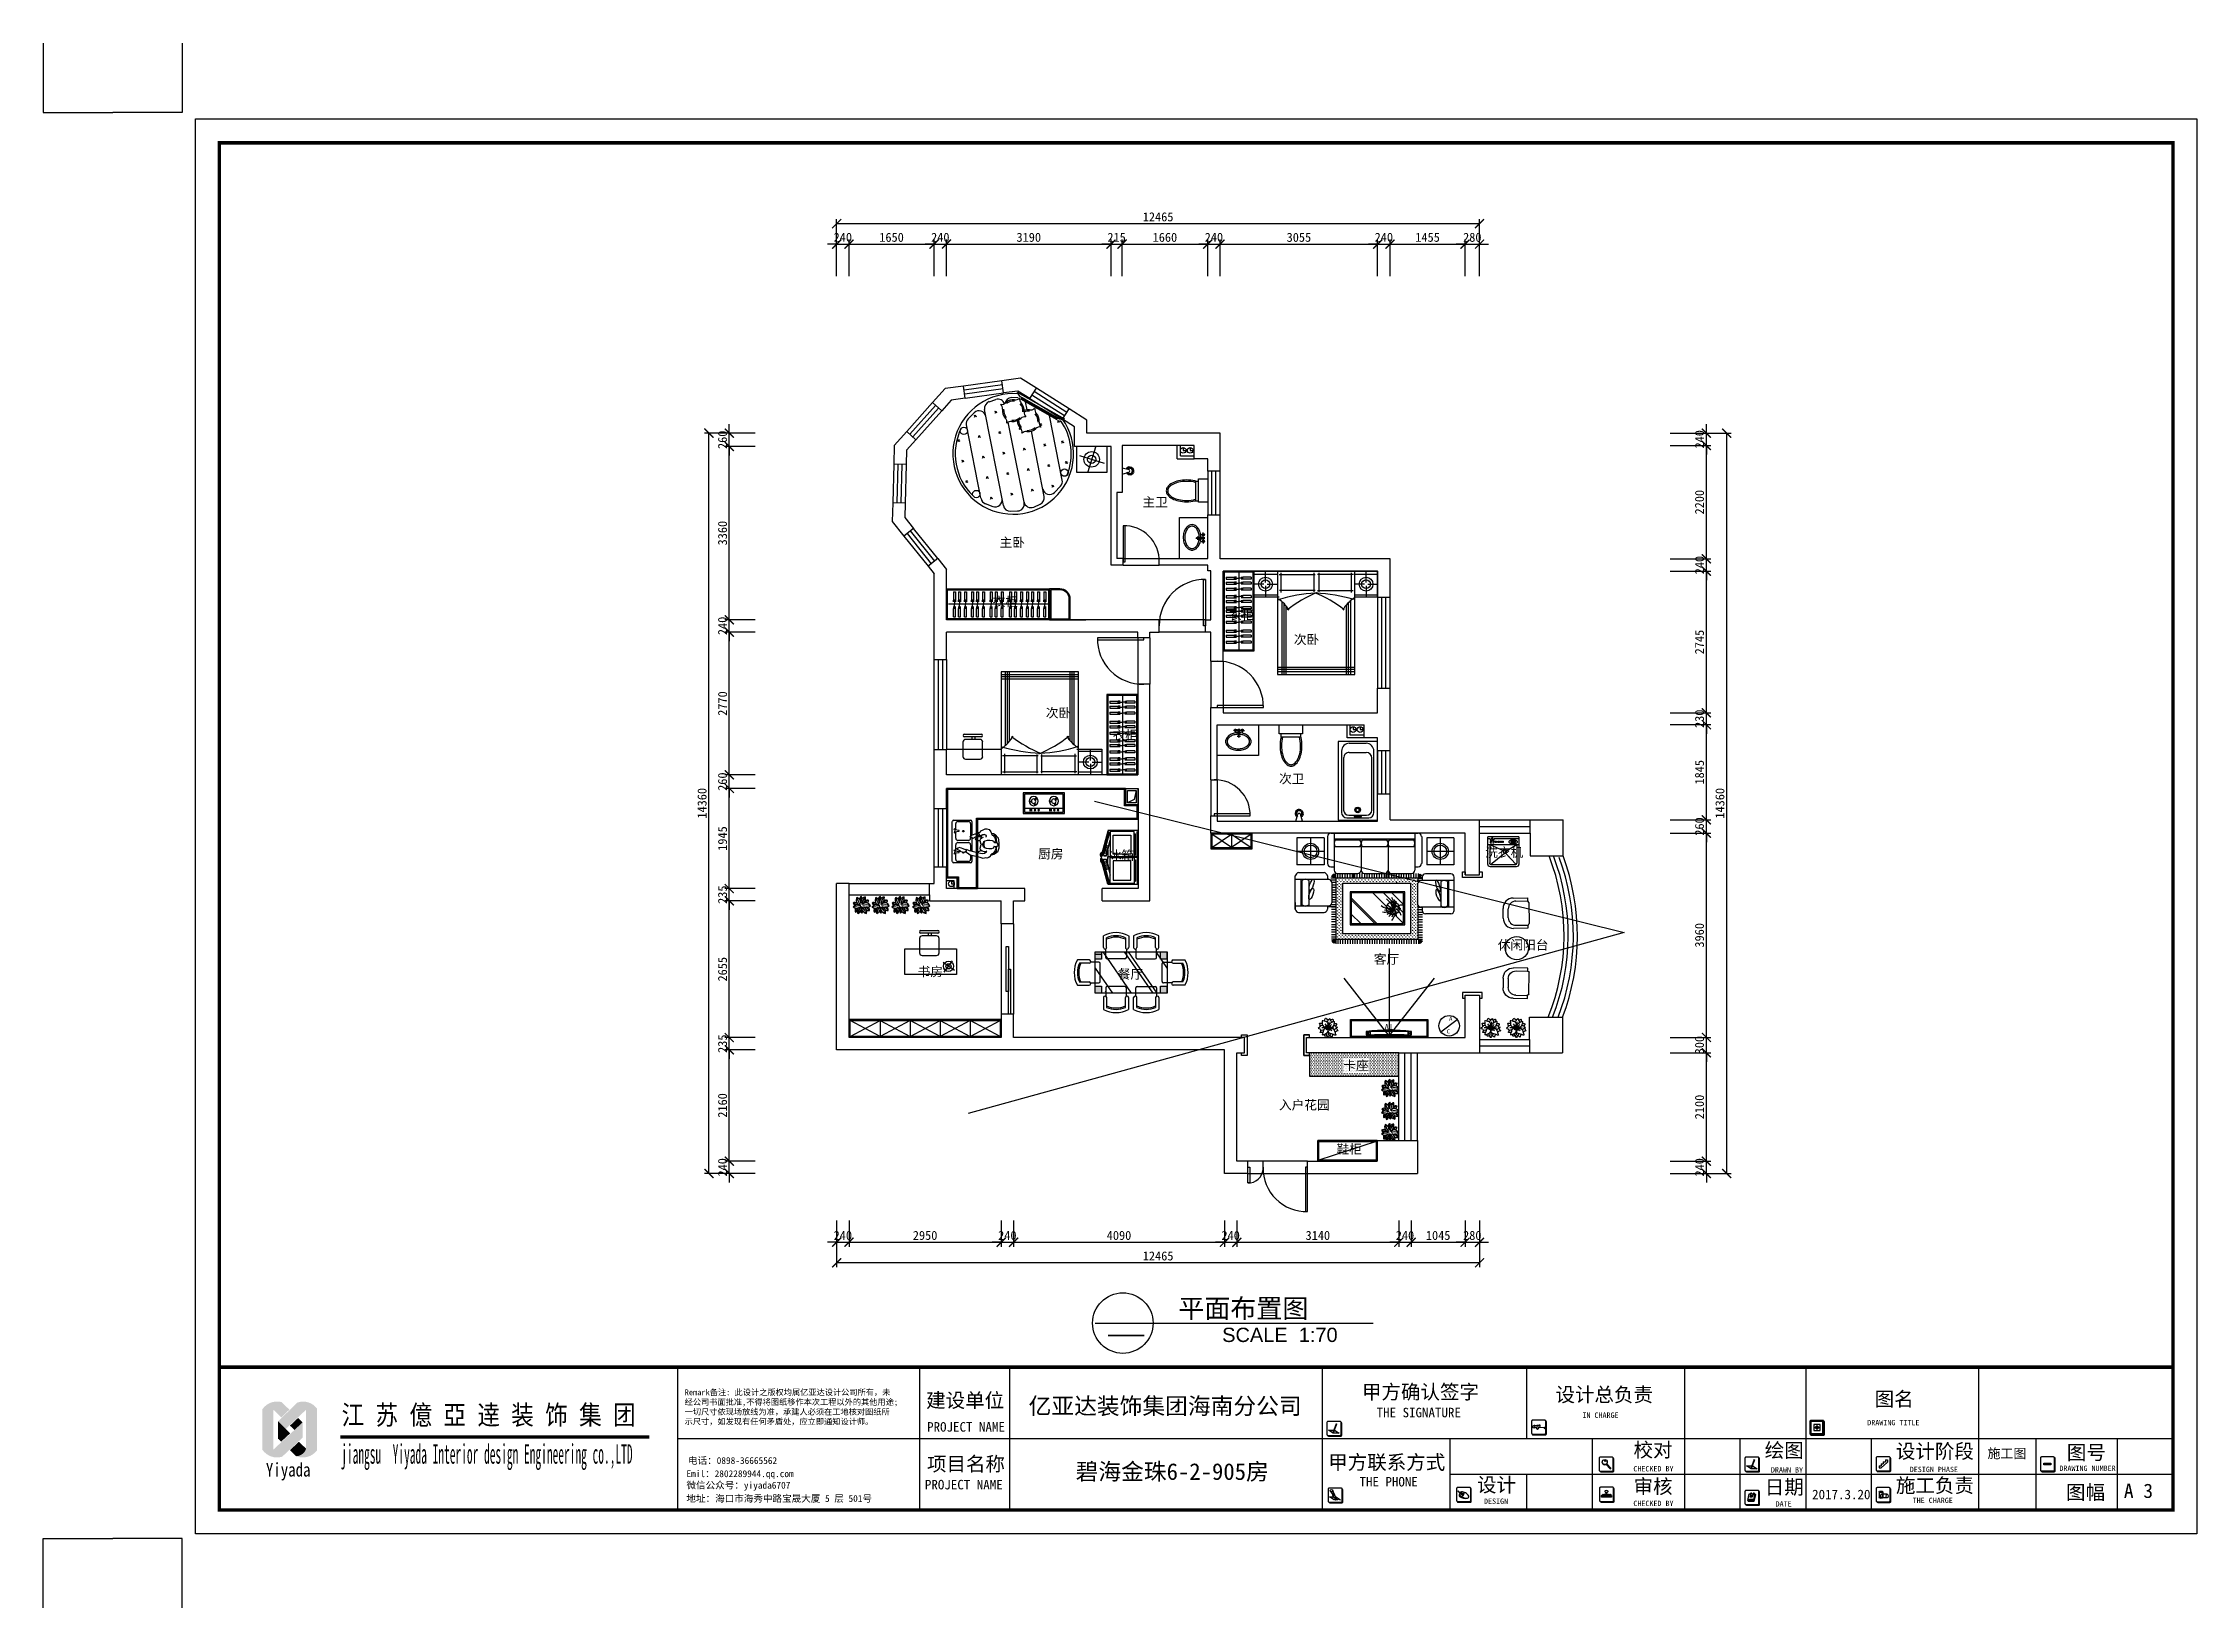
# Model space of a CAD drawing. Header units: millimetres. Extents: x -1705246 to 222838, y -3231245 to 126310.
# Drawn here: x -69677 to -27915, y -11478 to 18873 of the extents above; entities that cross this region are included whole.
import ezdxf
from ezdxf.enums import TextEntityAlignment as Align

# ---------------------------------------------------------------- set-up
doc = ezdxf.new("R2010")
doc.units = ezdxf.units.MM
doc.header["$PDMODE"] = 35
doc.linetypes.add('ACAD_ISO03W100', pattern=[30, 12, -18])
for name, color, linetype in [('0-01图框模板说明', 2, 'Continuous'), ('0-02图框细线', 136, 'Continuous'), ('016-P平面家具', 1, 'Continuous'), ('06其他', 8, 'Continuous'), ('cr虚线家具', 1, 'ACAD_ISO03W100'), ('p--家具', 30, 'Continuous'), ('TK', 1, 'Continuous'), ('墙体', 7, 'Continuous'), ('家具', 1, 'Continuous'), ('家具内线', 8, 'Continuous'), ('家具外线', 1, 'Continuous'), ('标注', 3, 'Continuous')]:
    doc.layers.add(name, color=color, linetype=linetype)
doc.layers.add('Z not print', color=8, linetype='Continuous', plot=False)
doc.layers.add('墙', color=5, linetype='Continuous', lineweight=30)
doc.layers.add('辅助', color=146, linetype='Continuous', lineweight=9)
doc.styles.add('ar', font='arial.ttf')
doc.styles.add('H1', font='')
doc.styles.get("Standard").update_dxf_attribs({"font": ''})
doc.styles.add('仿宋', font='')
doc.styles.add('黑体', font='simhei.ttf')
doc.styles.get('H1').set_extended_font_data('SimSun')
doc.styles.get('Standard').set_extended_font_data('SimSun')
doc.styles.get('仿宋').set_extended_font_data('SimSun')
doc.linetypes.add('FENCELINE1', pattern='A,6.35,-2.54,[133,ltypeshp.shx,S=2.54,R=0,X=-2.54,Y=0],-2.54,25.4', length=36.83)
doc.dimstyles.new('ISO-25', dxfattribs={"dimscale": 70, "dimtxt": 2.5, "dimasz": 2.5, "dimexe": 1.25, "dimexo": 0.625, "dimtad": 1, "dimdec": 0, "dimtxsty": 'Standard', "dimblk": 'ARCHTICK', "dimcen": 2.5, "dimclrd": 251, "dimclre": 251, "dimclrt": 3, "dimadec": 0, "dimazin": 0, "dimtfac": 1, "dimtdec": 0, "dimtix": 1, "dimtmove": 2, "dimatfit": 3, "dimfxl": 1, "dimarcsym": 0})

msp = doc.modelspace()

# ---------------------------------------------------------------- texts
at = {"color": 2, "style": 'ar'}
msp.add_text('SCALE  1:70', height=277.2, dxfattribs=at).set_placement((-46814.7, -6320.2))
at = {"color": 0, "attachment_point": 1, "style": '仿宋'}
for s, insert, char_height, width in [('主卫', (-48360, 10059.7), 180, 541.335), ('主卧', (-51130.2, 9278), 180, 541.335), ('衣柜', (-51264.8, 8128.4), 180, 541.335), ('衣柜', (-46682.7, 7871.2), 180, 541.335), ('次卧', (-45424.4, 7395.3), 180, 541.335), ('次卧', (-50232.6, 5972.7), 180, 541.335), ('衣柜', (-48937.7, 5539.5), 180, 541.335), ('次卫', (-45711.3, 4695.4), 180, 541.335), ('厨房', (-50382.6, 3236.9), 180, 541.335), ('冰箱', (-49013.2, 3209.7), 180, 541.335), ('洗衣机', (-41713.9, 3268.2), 180, 813.749), ('休闲阳台', (-41470.3, 1471.5), 180, 1008.33), ('书房', (-52718.6, 953.9), 180, 541.335), ('餐厅', (-48839.6, 904.3), 180, 771.67), ('客厅', (-43873.9, 1194.9), 180, 541.335), ('C', (-42459.9, -255.8), 80, 63.014), ('A', (-42414.2, -7.6), 80, 63.014), ('卡座', (-44465.7, -865.8), 180, 541.335), ('入户花园', (-45713.1, -1631.2), 180, 1047.911), ('鞋柜', (-44597.1, -2489.8), 180, 541.335)]:
    msp.add_mtext(s, dxfattribs=dict(at, insert=insert, char_height=char_height, width=width))
at = {"color": 2, "style": 'ar', "flags": 8}
msp.add_attdef('平面布置图', text='原始结构图', height=369.6, dxfattribs=at).set_placement((-46404.2, -5661.7), align=Align.MIDDLE)
at = {"color": 2, "style": 'ar', "width": 7.452088, "flags": 8}
msp.add_attdef('-', text='-', height=277.2, dxfattribs=at).set_placement((-49155.3, -6301.8), (-48194.3, -6301.8), align=Align.FIT)
at = {"layer": '0-02图框细线'}
for s, insert, char_height, attachment_point in [('{\\fSimHei|b0|i0|c134|p2;Remark备注: 此设计之版权均属亿亚达设计公司所有，未\\P经公司书面批准,不得将图纸移作本次工程以外的其他用途;\\P一切尺寸依现场放线为准，承建人必须在工地核对图纸所\\P示尺寸，如发现有任何矛盾处，应立即通知设计师。}', (-57236.9, -7936.9), 113.584, 7), ('{\\fSimSun|b0|i0|c134|p2;建设单位}', (-52554.4, -7466.6), 277.2, 4), ('{\\fSimSun|b0|i0|c134|p2;甲方确认签字}', (-44104.4, -7303.5), 277.2, 4), ('{\\fSimSun|b0|i0|c134|p2;设计总负责}', (-40352.7, -7356.7), 277.2, 4), ('{\\fSimSun|b0|i0|c134|p2;图名}', (-34162.7, -7440.7), 277.2, 4), ('{\\fSimSun|b0|i0|c134|p2;PROJECT NAME}', (-52535.9, -7967.9), 184.8, 4), ('{\\fSimSun|b0|i0|c134|p2;THE SIGNATURE}', (-43820.2, -7689.6), 184.8, 4), ('{\\fSimSun|b0|i0|c134|p2;IN CHARGE}', (-39829.8, -7739.8), 104.119, 4), ('{\\fSimSun|b0|i0|c134|p2;DRAWING TITLE}', (-34307, -7884.3), 104.119, 4), ('{\\fSimSun|b0|i0|c134|p2;校对}', (-38837.9, -8428.3), 277.2, 4), ('{\\fSimSun|b0|i0|c134|p2;绘图}', (-36294.7, -8436.2), 277.2, 4), ('{\\fSimSun|b0|i0|c134|p2;设计阶段}', (-33751.4, -8454.8), 277.2, 4), ('{\\fSimSun|b0|i0|c134|p2;图号}', (-30437.4, -8477.8), 277.2, 4), ('{\\fSimSun|b0|i0|c134|p2;电话：0898-36665562  }', (-57171.9, -8626.9), 132.515, 4), ('{\\fSimSun|b0|i0|c134|p2;项目名称}', (-52539.1, -8699.5), 277.2, 4), ('{\\fSimSun|b0|i0|c134|p2;甲方联系方式}', (-44758.4, -8669.4), 277.2, 4), ('{\\fSimSun|b0|i0|c134|p2;CHECKED BY}', (-38842.3, -8778.9), 104.119, 4), ('{\\fSimSun|b0|i0|c134|p2;DRAWN BY}', (-36174.9, -8800.5), 104.119, 4), ('{\\fSimSun|b0|i0|c134|p2;DESIGN PHASE}', (-33482.6, -8792.3), 104.119, 4), ('{\\fSimHei|b0|i0|c134|p2;施工图}', (-31598.5, -8491.1), 184.8, 5), ('{\\fSimSun|b0|i0|c134|p2;DRAWING NUMBER}', (-30581.3, -8769.9), 104.119, 4), ('{\\fSimSun|b0|i0|c134|p2;微信公众号：yiyada6707}', (-57201.6, -9117), 132.515, 4), ('{\\fSimSun|b0|i0|c134|p2;Emil：2802289944.qq.com}', (-57201.6, -8893.7), 132.515, 4), ('{\\fSimSun|b0|i0|c134|p2;PROJECT NAME}', (-52578.9, -9088), 184.8, 4), ('{\\fSimSun|b0|i0|c134|p2;THE PHONE}', (-44151.8, -9031.4), 184.8, 4), ('{\\fSimSun|b0|i0|c134|p2;设计}', (-41873.8, -9105.6), 277.2, 4), ('{\\fSimSun|b0|i0|c134|p2;审核}', (-38837.9, -9137), 277.2, 4), ('{\\fSimSun|b0|i0|c134|p2;日期}', (-36294.7, -9149.6), 277.2, 4), ('2017.3.20', (-35376.4, -9278), 184.8, 4), ('{\\fSimSun|b0|i0|c134|p2;施工负责}', (-33751.5, -9117.6), 277.2, 4), ('{\\fSimSun|b0|i0|c134|p2;图幅}', (-30452.5, -9248.6), 277.2, 4), ('{\\fSimSun|b0|i0|c134|p2;A 3}', (-29331.4, -9208.1), 277.2, 4), ('{\\fSimSun|b0|i0|c134|p2;地址：海口市海秀中路宝晟大厦 5 层 501号}', (-57203.2, -9363), 132.515, 4), ('{\\fSimSun|b0|i0|c134|p2;DESIGN}', (-41738, -9408.8), 104.119, 4), ('{\\fSimSun|b0|i0|c134|p2;CHECKED BY}', (-38842.3, -9451.2), 104.119, 4), ('{\\fSimSun|b0|i0|c134|p2;DATE}', (-36084.4, -9460), 104.119, 4), ('{\\fSimSun|b0|i0|c134|p2;THE CHARGE}', (-33427.6, -9392.3), 104.119, 4)]:
    msp.add_mtext(s, dxfattribs=dict(at, insert=insert, char_height=char_height, attachment_point=attachment_point))
at = {"layer": '0-02图框细线', "char_height": 323.4, "attachment_point": 5, "style": '黑体'}
for s, insert in [('亿亚达装饰集团海南分公司', (-47920.5, -7579.4)), ('{\\fSimSun|b0|i0|c134|p2;碧海金珠6-2-905房}', (-47783.7, -8851))]:
    msp.add_mtext(s, dxfattribs=dict(at, insert=insert))
at = {"layer": 'TK', "color": 150, "style": 'H1'}
for s, height, width, p in [('江 苏 億 亞 逹 装 饰 集 团', 378.615, 0.85, (-63889.5, -7923.7)), ('jiangsu  Yiyada Interior design Engineering co.,LTD', 378.615, 0.43, (-63895.5, -8680.7)), ('Yiyada ', 265.03, 0.8, (-65356.9, -8929.1))]:
    msp.add_text(s, height=height, dxfattribs=dict(at, width=width)).set_placement(p)

# ---------------------------------------------------------------- blocks, each defined once
blk = doc.blocks.new('_ArchTick')
at = {"color": 0, "linetype": 'ByBlock', "const_width": 0.15}
blk.add_lwpolyline([(-0.5, -0.5), (0.5, 0.5)], dxfattribs=at)
blk = doc.blocks.new('*D400')
at = {"color": 251, "lineweight": -2}
for p, q in [((-55868, -2812), (-56458, -2812)), ((-56371, -2812), (-56371, -2637)), ((-56371, -3052), (-56371, -2812)), ((-55868, -3052), (-56458, -3052)), ((-56371, -3052), (-56371, -3227))]:
    blk.add_line(p, q, dxfattribs=at)
at = {"layer": 'Defpoints', "color": 0}
for p in [(-56371, -2812), (-55824, -2812), (-55824, -3052)]:
    blk.add_point(p, dxfattribs=at)
at = {"color": 251, "lineweight": -2, "xscale": 175, "yscale": 175, "zscale": 175}
for p, rotation in [((-56371, -2812), 270), ((-56371, -3052), 90)]:
    blk.add_blockref('_ArchTick', p, dxfattribs=dict(at, rotation=rotation))
at = {"color": 3, "insert": (-56502, -2932), "char_height": 175, "attachment_point": 5, "rotation": 90}
blk.add_mtext('240', dxfattribs=at)
blk = doc.blocks.new('*D401')
at = {"color": 251, "lineweight": -2}
for p, q in [((-55868, -652), (-56458, -652)), ((-56371, -2812), (-56371, -652)), ((-55868, -2812), (-56458, -2812))]:
    blk.add_line(p, q, dxfattribs=at)
at = {"layer": 'Defpoints', "color": 0}
for p in [(-56371, -652), (-55824, -652), (-55824, -2812)]:
    blk.add_point(p, dxfattribs=at)
at = {"color": 251, "lineweight": -2, "xscale": 175, "yscale": 175, "zscale": 175}
for p, rotation in [((-56371, -652), 90), ((-56371, -2812), 270)]:
    blk.add_blockref('_ArchTick', p, dxfattribs=dict(at, rotation=rotation))
at = {"color": 3, "insert": (-56502, -1732), "char_height": 175, "attachment_point": 5, "rotation": 90}
blk.add_mtext('2160', dxfattribs=at)
blk = doc.blocks.new('*D402')
at = {"color": 251, "lineweight": -2}
for p, q in [((-55868, -417), (-56458, -417)), ((-56371, -417), (-56371, -242)), ((-56371, -652), (-56371, -417)), ((-55868, -652), (-56458, -652)), ((-56371, -652), (-56371, -827))]:
    blk.add_line(p, q, dxfattribs=at)
at = {"layer": 'Defpoints', "color": 0}
for p in [(-56371, -417), (-55824, -417), (-55824, -652)]:
    blk.add_point(p, dxfattribs=at)
at = {"color": 251, "lineweight": -2, "xscale": 175, "yscale": 175, "zscale": 175}
for p, rotation in [((-56371, -417), 270), ((-56371, -652), 90)]:
    blk.add_blockref('_ArchTick', p, dxfattribs=dict(at, rotation=rotation))
at = {"color": 3, "insert": (-56502, -535), "char_height": 175, "attachment_point": 5, "rotation": 90}
blk.add_mtext('235', dxfattribs=at)
blk = doc.blocks.new('*D403')
at = {"color": 251, "lineweight": -2}
for p, q in [((-55868, 2238), (-56458, 2238)), ((-56371, -417), (-56371, 2238)), ((-55868, -417), (-56458, -417))]:
    blk.add_line(p, q, dxfattribs=at)
at = {"layer": 'Defpoints', "color": 0}
for p in [(-56371, 2238), (-55824, 2238), (-55824, -417)]:
    blk.add_point(p, dxfattribs=at)
at = {"color": 251, "lineweight": -2, "xscale": 175, "yscale": 175, "zscale": 175}
for p, rotation in [((-56371, 2238), 90), ((-56371, -417), 270)]:
    blk.add_blockref('_ArchTick', p, dxfattribs=dict(at, rotation=rotation))
at = {"color": 3, "insert": (-56502, 910), "char_height": 175, "attachment_point": 5, "rotation": 90}
blk.add_mtext('2655', dxfattribs=at)
blk = doc.blocks.new('*D404')
at = {"color": 251, "lineweight": -2}
for p, q in [((-56371, 2473), (-56371, 2648)), ((-55868, 2473), (-56458, 2473)), ((-55868, 2238), (-56458, 2238)), ((-56371, 2238), (-56371, 2473)), ((-56371, 2238), (-56371, 2063))]:
    blk.add_line(p, q, dxfattribs=at)
at = {"layer": 'Defpoints', "color": 0}
for p in [(-56371, 2473), (-55824, 2473), (-55824, 2238)]:
    blk.add_point(p, dxfattribs=at)
at = {"color": 251, "lineweight": -2, "xscale": 175, "yscale": 175, "zscale": 175}
for p, rotation in [((-56371, 2473), 270), ((-56371, 2238), 90)]:
    blk.add_blockref('_ArchTick', p, dxfattribs=dict(at, rotation=rotation))
at = {"color": 3, "insert": (-56502, 2355), "char_height": 175, "attachment_point": 5, "rotation": 90}
blk.add_mtext('235', dxfattribs=at)
blk = doc.blocks.new('*D405')
at = {"color": 251, "lineweight": -2}
for p, q in [((-55868, 4418), (-56458, 4418)), ((-56371, 2473), (-56371, 4418)), ((-55868, 2473), (-56458, 2473))]:
    blk.add_line(p, q, dxfattribs=at)
at = {"layer": 'Defpoints', "color": 0}
for p in [(-56371, 4418), (-55824, 4418), (-55824, 2473)]:
    blk.add_point(p, dxfattribs=at)
at = {"color": 251, "lineweight": -2, "xscale": 175, "yscale": 175, "zscale": 175}
for p, rotation in [((-56371, 4418), 90), ((-56371, 2473), 270)]:
    blk.add_blockref('_ArchTick', p, dxfattribs=dict(at, rotation=rotation))
at = {"color": 3, "insert": (-56502, 3445), "char_height": 175, "attachment_point": 5, "rotation": 90}
blk.add_mtext('1945', dxfattribs=at)
blk = doc.blocks.new('*D406')
at = {"color": 251, "lineweight": -2}
for p, q in [((-55868, 4678), (-56458, 4678)), ((-56371, 4678), (-56371, 4853)), ((-56371, 4418), (-56371, 4678)), ((-55868, 4418), (-56458, 4418)), ((-56371, 4418), (-56371, 4243))]:
    blk.add_line(p, q, dxfattribs=at)
at = {"layer": 'Defpoints', "color": 0}
for p in [(-56371, 4678), (-55824, 4678), (-55824, 4418)]:
    blk.add_point(p, dxfattribs=at)
at = {"color": 251, "lineweight": -2, "xscale": 175, "yscale": 175, "zscale": 175}
for p, rotation in [((-56371, 4678), 270), ((-56371, 4418), 90)]:
    blk.add_blockref('_ArchTick', p, dxfattribs=dict(at, rotation=rotation))
at = {"color": 3, "insert": (-56502, 4548), "char_height": 175, "attachment_point": 5, "rotation": 90}
blk.add_mtext('260', dxfattribs=at)
blk = doc.blocks.new('*D407')
at = {"color": 251, "lineweight": -2}
for p, q in [((-55868, 7448), (-56458, 7448)), ((-56371, 4678), (-56371, 7448)), ((-55868, 4678), (-56458, 4678))]:
    blk.add_line(p, q, dxfattribs=at)
at = {"layer": 'Defpoints', "color": 0}
for p in [(-56371, 7448), (-55824, 7448), (-55824, 4678)]:
    blk.add_point(p, dxfattribs=at)
at = {"color": 251, "lineweight": -2, "xscale": 175, "yscale": 175, "zscale": 175}
for p, rotation in [((-56371, 7448), 90), ((-56371, 4678), 270)]:
    blk.add_blockref('_ArchTick', p, dxfattribs=dict(at, rotation=rotation))
at = {"color": 3, "insert": (-56502, 6063), "char_height": 175, "attachment_point": 5, "rotation": 90}
blk.add_mtext('2770', dxfattribs=at)
blk = doc.blocks.new('*D408')
at = {"color": 251, "lineweight": -2}
for p, q in [((-55868, 7688), (-56458, 7688)), ((-56371, 7688), (-56371, 7863)), ((-56371, 7448), (-56371, 7688)), ((-55868, 7448), (-56458, 7448)), ((-56371, 7448), (-56371, 7273))]:
    blk.add_line(p, q, dxfattribs=at)
at = {"layer": 'Defpoints', "color": 0}
for p in [(-56371, 7688), (-55824, 7688), (-55824, 7448)]:
    blk.add_point(p, dxfattribs=at)
at = {"color": 251, "lineweight": -2, "xscale": 175, "yscale": 175, "zscale": 175}
for p, rotation in [((-56371, 7688), 270), ((-56371, 7448), 90)]:
    blk.add_blockref('_ArchTick', p, dxfattribs=dict(at, rotation=rotation))
at = {"color": 3, "insert": (-56502, 7568), "char_height": 175, "attachment_point": 5, "rotation": 90}
blk.add_mtext('240', dxfattribs=at)
blk = doc.blocks.new('*D409')
at = {"color": 251, "lineweight": -2}
for p, q in [((-55868, 11048), (-56458, 11048)), ((-56371, 7688), (-56371, 11048)), ((-55868, 7688), (-56458, 7688))]:
    blk.add_line(p, q, dxfattribs=at)
at = {"layer": 'Defpoints', "color": 0}
for p in [(-56371, 11048), (-55824, 11048), (-55824, 7688)]:
    blk.add_point(p, dxfattribs=at)
at = {"color": 251, "lineweight": -2, "xscale": 175, "yscale": 175, "zscale": 175}
for p, rotation in [((-56371, 11048), 90), ((-56371, 7688), 270)]:
    blk.add_blockref('_ArchTick', p, dxfattribs=dict(at, rotation=rotation))
at = {"color": 3, "insert": (-56502, 9368), "char_height": 175, "attachment_point": 5, "rotation": 90}
blk.add_mtext('3360', dxfattribs=at)
blk = doc.blocks.new('*D410')
at = {"color": 251, "lineweight": -2}
for p, q in [((-55868, 11308), (-56458, 11308)), ((-56371, 11308), (-56371, 11483)), ((-56371, 11048), (-56371, 11308)), ((-55868, 11048), (-56458, 11048)), ((-56371, 11048), (-56371, 10873))]:
    blk.add_line(p, q, dxfattribs=at)
at = {"layer": 'Defpoints', "color": 0}
for p in [(-56371, 11308), (-55824, 11308), (-55824, 11048)]:
    blk.add_point(p, dxfattribs=at)
at = {"color": 251, "lineweight": -2, "xscale": 175, "yscale": 175, "zscale": 175}
for p, rotation in [((-56371, 11308), 270), ((-56371, 11048), 90)]:
    blk.add_blockref('_ArchTick', p, dxfattribs=dict(at, rotation=rotation))
at = {"color": 3, "insert": (-56502, 11178), "char_height": 175, "attachment_point": 5, "rotation": 90}
blk.add_mtext('260', dxfattribs=at)
blk = doc.blocks.new('*D411')
at = {"color": 251, "lineweight": -2}
for p, q in [((-38127, -2812), (-37340, -2812)), ((-37427, -2812), (-37427, -2637)), ((-37427, -3052), (-37427, -2812)), ((-38127, -3052), (-37340, -3052)), ((-37427, -3052), (-37427, -3227))]:
    blk.add_line(p, q, dxfattribs=at)
at = {"layer": 'Defpoints', "color": 0}
for p in [(-38170, -2812), (-37427, -2812), (-38170, -3052)]:
    blk.add_point(p, dxfattribs=at)
at = {"color": 251, "lineweight": -2, "xscale": 175, "yscale": 175, "zscale": 175}
for p, rotation in [((-37427, -2812), 270), ((-37427, -3052), 90)]:
    blk.add_blockref('_ArchTick', p, dxfattribs=dict(at, rotation=rotation))
at = {"color": 3, "insert": (-37559, -2932), "char_height": 175, "attachment_point": 5, "rotation": 90}
blk.add_mtext('240', dxfattribs=at)
blk = doc.blocks.new('*D412')
at = {"color": 251, "lineweight": -2}
for p, q in [((-38127, -712), (-37340, -712)), ((-37427, -2812), (-37427, -712)), ((-38127, -2812), (-37340, -2812))]:
    blk.add_line(p, q, dxfattribs=at)
at = {"layer": 'Defpoints', "color": 0}
for p in [(-38170, -712), (-37427, -712), (-38170, -2812)]:
    blk.add_point(p, dxfattribs=at)
at = {"color": 251, "lineweight": -2, "xscale": 175, "yscale": 175, "zscale": 175}
for p, rotation in [((-37427, -712), 90), ((-37427, -2812), 270)]:
    blk.add_blockref('_ArchTick', p, dxfattribs=dict(at, rotation=rotation))
at = {"color": 3, "insert": (-37559, -1762), "char_height": 175, "attachment_point": 5, "rotation": 90}
blk.add_mtext('2100', dxfattribs=at)
blk = doc.blocks.new('*D413')
at = {"color": 251, "lineweight": -2}
for p, q in [((-38127, -412), (-37340, -412)), ((-37427, -412), (-37427, -237)), ((-37427, -712), (-37427, -412)), ((-38127, -712), (-37340, -712)), ((-37427, -712), (-37427, -887))]:
    blk.add_line(p, q, dxfattribs=at)
at = {"layer": 'Defpoints', "color": 0}
for p in [(-38170, -412), (-37427, -412), (-38170, -712)]:
    blk.add_point(p, dxfattribs=at)
at = {"color": 251, "lineweight": -2, "xscale": 175, "yscale": 175, "zscale": 175}
for p, rotation in [((-37427, -412), 270), ((-37427, -712), 90)]:
    blk.add_blockref('_ArchTick', p, dxfattribs=dict(at, rotation=rotation))
at = {"color": 3, "insert": (-37559, -562), "char_height": 175, "attachment_point": 5, "rotation": 90}
blk.add_mtext('300', dxfattribs=at)
blk = doc.blocks.new('*D414')
at = {"color": 251, "lineweight": -2}
for p, q in [((-38127, 3548), (-37340, 3548)), ((-37427, -412), (-37427, 3548)), ((-38127, -412), (-37340, -412))]:
    blk.add_line(p, q, dxfattribs=at)
at = {"layer": 'Defpoints', "color": 0}
for p in [(-38170, 3548), (-37427, 3548), (-38170, -412)]:
    blk.add_point(p, dxfattribs=at)
at = {"color": 251, "lineweight": -2, "xscale": 175, "yscale": 175, "zscale": 175}
for p, rotation in [((-37427, 3548), 90), ((-37427, -412), 270)]:
    blk.add_blockref('_ArchTick', p, dxfattribs=dict(at, rotation=rotation))
at = {"color": 3, "insert": (-37559, 1568), "char_height": 175, "attachment_point": 5, "rotation": 90}
blk.add_mtext('3960', dxfattribs=at)
blk = doc.blocks.new('*D415')
at = {"color": 251, "lineweight": -2}
for p, q in [((-38127, 3808), (-37340, 3808)), ((-37427, 3808), (-37427, 3983)), ((-37427, 3548), (-37427, 3808)), ((-38127, 3548), (-37340, 3548)), ((-37427, 3548), (-37427, 3373))]:
    blk.add_line(p, q, dxfattribs=at)
at = {"layer": 'Defpoints', "color": 0}
for p in [(-38170, 3808), (-37427, 3808), (-38170, 3548)]:
    blk.add_point(p, dxfattribs=at)
at = {"color": 251, "lineweight": -2, "xscale": 175, "yscale": 175, "zscale": 175}
for p, rotation in [((-37427, 3808), 270), ((-37427, 3548), 90)]:
    blk.add_blockref('_ArchTick', p, dxfattribs=dict(at, rotation=rotation))
at = {"color": 3, "insert": (-37559, 3678), "char_height": 175, "attachment_point": 5, "rotation": 90}
blk.add_mtext('260', dxfattribs=at)
blk = doc.blocks.new('*D416')
at = {"color": 251, "lineweight": -2}
for p, q in [((-38127, 5653), (-37340, 5653)), ((-37427, 3808), (-37427, 5653)), ((-38127, 3808), (-37340, 3808))]:
    blk.add_line(p, q, dxfattribs=at)
at = {"layer": 'Defpoints', "color": 0}
for p in [(-38170, 5653), (-37427, 5653), (-38170, 3808)]:
    blk.add_point(p, dxfattribs=at)
at = {"color": 251, "lineweight": -2, "xscale": 175, "yscale": 175, "zscale": 175}
for p, rotation in [((-37427, 5653), 90), ((-37427, 3808), 270)]:
    blk.add_blockref('_ArchTick', p, dxfattribs=dict(at, rotation=rotation))
at = {"color": 3, "insert": (-37559, 4730), "char_height": 175, "attachment_point": 5, "rotation": 90}
blk.add_mtext('1845', dxfattribs=at)
blk = doc.blocks.new('*D417')
at = {"color": 251, "lineweight": -2}
for p, q in [((-38127, 5883), (-37340, 5883)), ((-37427, 5883), (-37427, 6058)), ((-37427, 5653), (-37427, 5883)), ((-38127, 5653), (-37340, 5653)), ((-37427, 5653), (-37427, 5478))]:
    blk.add_line(p, q, dxfattribs=at)
at = {"layer": 'Defpoints', "color": 0}
for p in [(-38170, 5883), (-37427, 5883), (-38170, 5653)]:
    blk.add_point(p, dxfattribs=at)
at = {"color": 251, "lineweight": -2, "xscale": 175, "yscale": 175, "zscale": 175}
for p, rotation in [((-37427, 5883), 270), ((-37427, 5653), 90)]:
    blk.add_blockref('_ArchTick', p, dxfattribs=dict(at, rotation=rotation))
at = {"color": 3, "insert": (-37559, 5768), "char_height": 175, "attachment_point": 5, "rotation": 90}
blk.add_mtext('230', dxfattribs=at)
blk = doc.blocks.new('*D418')
at = {"color": 251, "lineweight": -2}
for p, q in [((-38127, 8628), (-37340, 8628)), ((-37427, 5883), (-37427, 8628)), ((-38127, 5883), (-37340, 5883))]:
    blk.add_line(p, q, dxfattribs=at)
at = {"layer": 'Defpoints', "color": 0}
for p in [(-38170, 8628), (-37427, 8628), (-38170, 5883)]:
    blk.add_point(p, dxfattribs=at)
at = {"color": 251, "lineweight": -2, "xscale": 175, "yscale": 175, "zscale": 175}
for p, rotation in [((-37427, 8628), 90), ((-37427, 5883), 270)]:
    blk.add_blockref('_ArchTick', p, dxfattribs=dict(at, rotation=rotation))
at = {"color": 3, "insert": (-37559, 7255), "char_height": 175, "attachment_point": 5, "rotation": 90}
blk.add_mtext('2745', dxfattribs=at)
blk = doc.blocks.new('*D419')
at = {"color": 251, "lineweight": -2}
for p, q in [((-38127, 8868), (-37340, 8868)), ((-37427, 8868), (-37427, 9043)), ((-37427, 8628), (-37427, 8868)), ((-38127, 8628), (-37340, 8628)), ((-37427, 8628), (-37427, 8453))]:
    blk.add_line(p, q, dxfattribs=at)
at = {"layer": 'Defpoints', "color": 0}
for p in [(-38170, 8868), (-37427, 8868), (-38170, 8628)]:
    blk.add_point(p, dxfattribs=at)
at = {"color": 251, "lineweight": -2, "xscale": 175, "yscale": 175, "zscale": 175}
for p, rotation in [((-37427, 8868), 270), ((-37427, 8628), 90)]:
    blk.add_blockref('_ArchTick', p, dxfattribs=dict(at, rotation=rotation))
at = {"color": 3, "insert": (-37559, 8748), "char_height": 175, "attachment_point": 5, "rotation": 90}
blk.add_mtext('240', dxfattribs=at)
blk = doc.blocks.new('*D420')
at = {"color": 251, "lineweight": -2}
for p, q in [((-38127, 11068), (-37340, 11068)), ((-37427, 8868), (-37427, 11068)), ((-38127, 8868), (-37340, 8868))]:
    blk.add_line(p, q, dxfattribs=at)
at = {"layer": 'Defpoints', "color": 0}
for p in [(-38170, 11068), (-37427, 11068), (-38170, 8868)]:
    blk.add_point(p, dxfattribs=at)
at = {"color": 251, "lineweight": -2, "xscale": 175, "yscale": 175, "zscale": 175}
for p, rotation in [((-37427, 11068), 90), ((-37427, 8868), 270)]:
    blk.add_blockref('_ArchTick', p, dxfattribs=dict(at, rotation=rotation))
at = {"color": 3, "insert": (-37559, 9968), "char_height": 175, "attachment_point": 5, "rotation": 90}
blk.add_mtext('2200', dxfattribs=at)
blk = doc.blocks.new('*D421')
at = {"color": 251, "lineweight": -2}
for p, q in [((-38127, 11308), (-37340, 11308)), ((-37427, 11308), (-37427, 11483)), ((-37427, 11068), (-37427, 11308)), ((-38127, 11068), (-37340, 11068)), ((-37427, 11068), (-37427, 10893))]:
    blk.add_line(p, q, dxfattribs=at)
at = {"layer": 'Defpoints', "color": 0}
for p in [(-38170, 11308), (-37427, 11308), (-38170, 11068)]:
    blk.add_point(p, dxfattribs=at)
at = {"color": 251, "lineweight": -2, "xscale": 175, "yscale": 175, "zscale": 175}
for p, rotation in [((-37427, 11308), 270), ((-37427, 11068), 90)]:
    blk.add_blockref('_ArchTick', p, dxfattribs=dict(at, rotation=rotation))
at = {"color": 3, "insert": (-37559, 11188), "char_height": 175, "attachment_point": 5, "rotation": 90}
blk.add_mtext('240', dxfattribs=at)
blk = doc.blocks.new('*D422')
at = {"color": 251, "lineweight": -2}
for p, q in [((-54290, -3962), (-54290, -4472)), ((-54050, -3962), (-54050, -4472)), ((-54290, -4385), (-54465, -4385)), ((-54290, -4385), (-54050, -4385)), ((-54050, -4385), (-53875, -4385))]:
    blk.add_line(p, q, dxfattribs=at)
at = {"layer": 'Defpoints', "color": 0}
for p in [(-54290, -3918), (-54050, -3918), (-54050, -4385)]:
    blk.add_point(p, dxfattribs=at)
at = {"color": 251, "lineweight": -2, "xscale": 175, "yscale": 175, "zscale": 175}
blk.add_blockref('_ArchTick', (-54290, -4385), dxfattribs=at)
at = {"color": 251, "lineweight": -2, "xscale": 175, "yscale": 175, "zscale": 175, "rotation": 180}
blk.add_blockref('_ArchTick', (-54050, -4385), dxfattribs=at)
at = {"color": 3, "insert": (-54170, -4254), "char_height": 175, "attachment_point": 5}
blk.add_mtext('240', dxfattribs=at)
blk = doc.blocks.new('*D423')
at = {"color": 251, "lineweight": -2}
for p, q in [((-54050, -3962), (-54050, -4472)), ((-51100, -3962), (-51100, -4472)), ((-54050, -4385), (-51100, -4385))]:
    blk.add_line(p, q, dxfattribs=at)
at = {"layer": 'Defpoints', "color": 0}
for p in [(-54050, -3918), (-51100, -3918), (-51100, -4385)]:
    blk.add_point(p, dxfattribs=at)
at = {"color": 251, "lineweight": -2, "xscale": 175, "yscale": 175, "zscale": 175, "rotation": 180}
blk.add_blockref('_ArchTick', (-54050, -4385), dxfattribs=at)
at = {"color": 251, "lineweight": -2, "xscale": 175, "yscale": 175, "zscale": 175}
blk.add_blockref('_ArchTick', (-51100, -4385), dxfattribs=at)
at = {"color": 3, "insert": (-52575, -4254), "char_height": 175, "attachment_point": 5}
blk.add_mtext('2950', dxfattribs=at)
blk = doc.blocks.new('*D424')
at = {"color": 251, "lineweight": -2}
for p, q in [((-51100, -3962), (-51100, -4472)), ((-50860, -3962), (-50860, -4472)), ((-51100, -4385), (-51275, -4385)), ((-51100, -4385), (-50860, -4385)), ((-50860, -4385), (-50685, -4385))]:
    blk.add_line(p, q, dxfattribs=at)
at = {"layer": 'Defpoints', "color": 0}
for p in [(-51100, -3918), (-50860, -3918), (-50860, -4385)]:
    blk.add_point(p, dxfattribs=at)
at = {"color": 251, "lineweight": -2, "xscale": 175, "yscale": 175, "zscale": 175}
blk.add_blockref('_ArchTick', (-51100, -4385), dxfattribs=at)
at = {"color": 251, "lineweight": -2, "xscale": 175, "yscale": 175, "zscale": 175, "rotation": 180}
blk.add_blockref('_ArchTick', (-50860, -4385), dxfattribs=at)
at = {"color": 3, "insert": (-50980, -4254), "char_height": 175, "attachment_point": 5}
blk.add_mtext('240', dxfattribs=at)
blk = doc.blocks.new('*D425')
at = {"color": 251, "lineweight": -2}
for p, q in [((-50860, -3962), (-50860, -4472)), ((-46770, -3962), (-46770, -4472)), ((-50860, -4385), (-46770, -4385))]:
    blk.add_line(p, q, dxfattribs=at)
at = {"layer": 'Defpoints', "color": 0}
for p in [(-50860, -3918), (-46770, -3918), (-46770, -4385)]:
    blk.add_point(p, dxfattribs=at)
at = {"color": 251, "lineweight": -2, "xscale": 175, "yscale": 175, "zscale": 175, "rotation": 180}
blk.add_blockref('_ArchTick', (-50860, -4385), dxfattribs=at)
at = {"color": 251, "lineweight": -2, "xscale": 175, "yscale": 175, "zscale": 175}
blk.add_blockref('_ArchTick', (-46770, -4385), dxfattribs=at)
at = {"color": 3, "insert": (-48815, -4254), "char_height": 175, "attachment_point": 5}
blk.add_mtext('4090', dxfattribs=at)
blk = doc.blocks.new('*D426')
at = {"color": 251, "lineweight": -2}
for p, q in [((-46770, -3962), (-46770, -4472)), ((-46530, -3962), (-46530, -4472)), ((-46770, -4385), (-46945, -4385)), ((-46770, -4385), (-46530, -4385)), ((-46530, -4385), (-46355, -4385))]:
    blk.add_line(p, q, dxfattribs=at)
at = {"layer": 'Defpoints', "color": 0}
for p in [(-46770, -3918), (-46530, -3918), (-46530, -4385)]:
    blk.add_point(p, dxfattribs=at)
at = {"color": 251, "lineweight": -2, "xscale": 175, "yscale": 175, "zscale": 175}
blk.add_blockref('_ArchTick', (-46770, -4385), dxfattribs=at)
at = {"color": 251, "lineweight": -2, "xscale": 175, "yscale": 175, "zscale": 175, "rotation": 180}
blk.add_blockref('_ArchTick', (-46530, -4385), dxfattribs=at)
at = {"color": 3, "insert": (-46650, -4254), "char_height": 175, "attachment_point": 5}
blk.add_mtext('240', dxfattribs=at)
blk = doc.blocks.new('*D427')
at = {"color": 251, "lineweight": -2}
for p, q in [((-46530, -3962), (-46530, -4472)), ((-43390, -3962), (-43390, -4472)), ((-46530, -4385), (-43390, -4385))]:
    blk.add_line(p, q, dxfattribs=at)
at = {"layer": 'Defpoints', "color": 0}
for p in [(-46530, -3918), (-43390, -3918), (-43390, -4385)]:
    blk.add_point(p, dxfattribs=at)
at = {"color": 251, "lineweight": -2, "xscale": 175, "yscale": 175, "zscale": 175, "rotation": 180}
blk.add_blockref('_ArchTick', (-46530, -4385), dxfattribs=at)
at = {"color": 251, "lineweight": -2, "xscale": 175, "yscale": 175, "zscale": 175}
blk.add_blockref('_ArchTick', (-43390, -4385), dxfattribs=at)
at = {"color": 3, "insert": (-44960, -4254), "char_height": 175, "attachment_point": 5}
blk.add_mtext('3140', dxfattribs=at)
blk = doc.blocks.new('*D428')
at = {"color": 251, "lineweight": -2}
for p, q in [((-43390, -3962), (-43390, -4472)), ((-43150, -3962), (-43150, -4472)), ((-43390, -4385), (-43565, -4385)), ((-43390, -4385), (-43150, -4385)), ((-43150, -4385), (-42975, -4385))]:
    blk.add_line(p, q, dxfattribs=at)
at = {"layer": 'Defpoints', "color": 0}
for p in [(-43390, -3918), (-43150, -3918), (-43150, -4385)]:
    blk.add_point(p, dxfattribs=at)
at = {"color": 251, "lineweight": -2, "xscale": 175, "yscale": 175, "zscale": 175}
blk.add_blockref('_ArchTick', (-43390, -4385), dxfattribs=at)
at = {"color": 251, "lineweight": -2, "xscale": 175, "yscale": 175, "zscale": 175, "rotation": 180}
blk.add_blockref('_ArchTick', (-43150, -4385), dxfattribs=at)
at = {"color": 3, "insert": (-43270, -4254), "char_height": 175, "attachment_point": 5}
blk.add_mtext('240', dxfattribs=at)
blk = doc.blocks.new('*D429')
at = {"color": 251, "lineweight": -2}
for p, q in [((-43150, -3962), (-43150, -4472)), ((-42105, -3962), (-42105, -4472)), ((-43150, -4385), (-42105, -4385))]:
    blk.add_line(p, q, dxfattribs=at)
at = {"layer": 'Defpoints', "color": 0}
for p in [(-43150, -3918), (-42105, -3918), (-42105, -4385)]:
    blk.add_point(p, dxfattribs=at)
at = {"color": 251, "lineweight": -2, "xscale": 175, "yscale": 175, "zscale": 175, "rotation": 180}
blk.add_blockref('_ArchTick', (-43150, -4385), dxfattribs=at)
at = {"color": 251, "lineweight": -2, "xscale": 175, "yscale": 175, "zscale": 175}
blk.add_blockref('_ArchTick', (-42105, -4385), dxfattribs=at)
at = {"color": 3, "insert": (-42627, -4254), "char_height": 175, "attachment_point": 5}
blk.add_mtext('1045', dxfattribs=at)
blk = doc.blocks.new('*D430')
at = {"color": 251, "lineweight": -2}
for p, q in [((-42105, -3962), (-42105, -4472)), ((-41825, -3962), (-41825, -4472)), ((-42105, -4385), (-42280, -4385)), ((-42105, -4385), (-41825, -4385)), ((-41825, -4385), (-41650, -4385))]:
    blk.add_line(p, q, dxfattribs=at)
at = {"layer": 'Defpoints', "color": 0}
for p in [(-42105, -3918), (-41825, -3918), (-41825, -4385)]:
    blk.add_point(p, dxfattribs=at)
at = {"color": 251, "lineweight": -2, "xscale": 175, "yscale": 175, "zscale": 175}
blk.add_blockref('_ArchTick', (-42105, -4385), dxfattribs=at)
at = {"color": 251, "lineweight": -2, "xscale": 175, "yscale": 175, "zscale": 175, "rotation": 180}
blk.add_blockref('_ArchTick', (-41825, -4385), dxfattribs=at)
at = {"color": 3, "insert": (-41965, -4254), "char_height": 175, "attachment_point": 5}
blk.add_mtext('280', dxfattribs=at)
blk = doc.blocks.new('*D431')
at = {"color": 251, "lineweight": -2}
for p, q in [((-54290, 14353), (-54290, 15060)), ((-54050, 14353), (-54050, 15060)), ((-54290, 14973), (-54465, 14973)), ((-54290, 14973), (-54050, 14973)), ((-54050, 14973), (-53875, 14973))]:
    blk.add_line(p, q, dxfattribs=at)
at = {"layer": 'Defpoints', "color": 0}
for p in [(-54050, 14973), (-54290, 14309), (-54050, 14309)]:
    blk.add_point(p, dxfattribs=at)
at = {"color": 251, "lineweight": -2, "xscale": 175, "yscale": 175, "zscale": 175}
blk.add_blockref('_ArchTick', (-54290, 14973), dxfattribs=at)
at = {"color": 251, "lineweight": -2, "xscale": 175, "yscale": 175, "zscale": 175, "rotation": 180}
blk.add_blockref('_ArchTick', (-54050, 14973), dxfattribs=at)
at = {"color": 3, "insert": (-54170, 15104), "char_height": 175, "attachment_point": 5}
blk.add_mtext('240', dxfattribs=at)
blk = doc.blocks.new('*D432')
at = {"color": 251, "lineweight": -2}
for p, q in [((-54050, 14353), (-54050, 15060)), ((-52400, 14353), (-52400, 15060)), ((-54050, 14973), (-52400, 14973))]:
    blk.add_line(p, q, dxfattribs=at)
at = {"layer": 'Defpoints', "color": 0}
for p in [(-52400, 14973), (-54050, 14309), (-52400, 14309)]:
    blk.add_point(p, dxfattribs=at)
at = {"color": 251, "lineweight": -2, "xscale": 175, "yscale": 175, "zscale": 175, "rotation": 180}
blk.add_blockref('_ArchTick', (-54050, 14973), dxfattribs=at)
at = {"color": 251, "lineweight": -2, "xscale": 175, "yscale": 175, "zscale": 175}
blk.add_blockref('_ArchTick', (-52400, 14973), dxfattribs=at)
at = {"color": 3, "insert": (-53225, 15104), "char_height": 175, "attachment_point": 5}
blk.add_mtext('1650', dxfattribs=at)
blk = doc.blocks.new('*D433')
at = {"color": 251, "lineweight": -2}
for p, q in [((-52400, 14353), (-52400, 15060)), ((-52160, 14353), (-52160, 15060)), ((-52400, 14973), (-52575, 14973)), ((-52400, 14973), (-52160, 14973)), ((-52160, 14973), (-51985, 14973))]:
    blk.add_line(p, q, dxfattribs=at)
at = {"layer": 'Defpoints', "color": 0}
for p in [(-52160, 14973), (-52400, 14309), (-52160, 14309)]:
    blk.add_point(p, dxfattribs=at)
at = {"color": 251, "lineweight": -2, "xscale": 175, "yscale": 175, "zscale": 175}
blk.add_blockref('_ArchTick', (-52400, 14973), dxfattribs=at)
at = {"color": 251, "lineweight": -2, "xscale": 175, "yscale": 175, "zscale": 175, "rotation": 180}
blk.add_blockref('_ArchTick', (-52160, 14973), dxfattribs=at)
at = {"color": 3, "insert": (-52280, 15104), "char_height": 175, "attachment_point": 5}
blk.add_mtext('240', dxfattribs=at)
blk = doc.blocks.new('*D434')
at = {"color": 251, "lineweight": -2}
for p, q in [((-52160, 14353), (-52160, 15060)), ((-48970, 14353), (-48970, 15060)), ((-52160, 14973), (-48970, 14973))]:
    blk.add_line(p, q, dxfattribs=at)
at = {"layer": 'Defpoints', "color": 0}
for p in [(-48970, 14973), (-52160, 14309), (-48970, 14309)]:
    blk.add_point(p, dxfattribs=at)
at = {"color": 251, "lineweight": -2, "xscale": 175, "yscale": 175, "zscale": 175, "rotation": 180}
blk.add_blockref('_ArchTick', (-52160, 14973), dxfattribs=at)
at = {"color": 251, "lineweight": -2, "xscale": 175, "yscale": 175, "zscale": 175}
blk.add_blockref('_ArchTick', (-48970, 14973), dxfattribs=at)
at = {"color": 3, "insert": (-50565, 15104), "char_height": 175, "attachment_point": 5}
blk.add_mtext('3190', dxfattribs=at)
blk = doc.blocks.new('*D435')
at = {"color": 251, "lineweight": -2}
for p, q in [((-48970, 14353), (-48970, 15060)), ((-48755, 14353), (-48755, 15060)), ((-48970, 14973), (-49145, 14973)), ((-48970, 14973), (-48755, 14973)), ((-48755, 14973), (-48580, 14973))]:
    blk.add_line(p, q, dxfattribs=at)
at = {"layer": 'Defpoints', "color": 0}
for p in [(-48755, 14973), (-48970, 14309), (-48755, 14309)]:
    blk.add_point(p, dxfattribs=at)
at = {"color": 251, "lineweight": -2, "xscale": 175, "yscale": 175, "zscale": 175}
blk.add_blockref('_ArchTick', (-48970, 14973), dxfattribs=at)
at = {"color": 251, "lineweight": -2, "xscale": 175, "yscale": 175, "zscale": 175, "rotation": 180}
blk.add_blockref('_ArchTick', (-48755, 14973), dxfattribs=at)
at = {"color": 3, "insert": (-48862, 15104), "char_height": 175, "attachment_point": 5}
blk.add_mtext('215', dxfattribs=at)
blk = doc.blocks.new('*D436')
at = {"color": 251, "lineweight": -2}
for p, q in [((-48755, 14353), (-48755, 15060)), ((-47095, 14353), (-47095, 15060)), ((-48755, 14973), (-47095, 14973))]:
    blk.add_line(p, q, dxfattribs=at)
at = {"layer": 'Defpoints', "color": 0}
for p in [(-47095, 14973), (-48755, 14309), (-47095, 14309)]:
    blk.add_point(p, dxfattribs=at)
at = {"color": 251, "lineweight": -2, "xscale": 175, "yscale": 175, "zscale": 175, "rotation": 180}
blk.add_blockref('_ArchTick', (-48755, 14973), dxfattribs=at)
at = {"color": 251, "lineweight": -2, "xscale": 175, "yscale": 175, "zscale": 175}
blk.add_blockref('_ArchTick', (-47095, 14973), dxfattribs=at)
at = {"color": 3, "insert": (-47925, 15104), "char_height": 175, "attachment_point": 5}
blk.add_mtext('1660', dxfattribs=at)
blk = doc.blocks.new('*D437')
at = {"color": 251, "lineweight": -2}
for p, q in [((-47095, 14353), (-47095, 15060)), ((-46855, 14353), (-46855, 15060)), ((-47095, 14973), (-47270, 14973)), ((-47095, 14973), (-46855, 14973)), ((-46855, 14973), (-46680, 14973))]:
    blk.add_line(p, q, dxfattribs=at)
at = {"layer": 'Defpoints', "color": 0}
for p in [(-46855, 14973), (-47095, 14309), (-46855, 14309)]:
    blk.add_point(p, dxfattribs=at)
at = {"color": 251, "lineweight": -2, "xscale": 175, "yscale": 175, "zscale": 175}
blk.add_blockref('_ArchTick', (-47095, 14973), dxfattribs=at)
at = {"color": 251, "lineweight": -2, "xscale": 175, "yscale": 175, "zscale": 175, "rotation": 180}
blk.add_blockref('_ArchTick', (-46855, 14973), dxfattribs=at)
at = {"color": 3, "insert": (-46975, 15104), "char_height": 175, "attachment_point": 5}
blk.add_mtext('240', dxfattribs=at)
blk = doc.blocks.new('*D438')
at = {"color": 251, "lineweight": -2}
for p, q in [((-46855, 14353), (-46855, 15060)), ((-43800, 14353), (-43800, 15060)), ((-46855, 14973), (-43800, 14973))]:
    blk.add_line(p, q, dxfattribs=at)
at = {"layer": 'Defpoints', "color": 0}
for p in [(-43800, 14973), (-46855, 14309), (-43800, 14309)]:
    blk.add_point(p, dxfattribs=at)
at = {"color": 251, "lineweight": -2, "xscale": 175, "yscale": 175, "zscale": 175, "rotation": 180}
blk.add_blockref('_ArchTick', (-46855, 14973), dxfattribs=at)
at = {"color": 251, "lineweight": -2, "xscale": 175, "yscale": 175, "zscale": 175}
blk.add_blockref('_ArchTick', (-43800, 14973), dxfattribs=at)
at = {"color": 3, "insert": (-45327, 15104), "char_height": 175, "attachment_point": 5}
blk.add_mtext('3055', dxfattribs=at)
blk = doc.blocks.new('*D439')
at = {"color": 251, "lineweight": -2}
for p, q in [((-43800, 14353), (-43800, 15060)), ((-43560, 14353), (-43560, 15060)), ((-43800, 14973), (-43975, 14973)), ((-43800, 14973), (-43560, 14973)), ((-43560, 14973), (-43385, 14973))]:
    blk.add_line(p, q, dxfattribs=at)
at = {"layer": 'Defpoints', "color": 0}
for p in [(-43560, 14973), (-43800, 14309), (-43560, 14309)]:
    blk.add_point(p, dxfattribs=at)
at = {"color": 251, "lineweight": -2, "xscale": 175, "yscale": 175, "zscale": 175}
blk.add_blockref('_ArchTick', (-43800, 14973), dxfattribs=at)
at = {"color": 251, "lineweight": -2, "xscale": 175, "yscale": 175, "zscale": 175, "rotation": 180}
blk.add_blockref('_ArchTick', (-43560, 14973), dxfattribs=at)
at = {"color": 3, "insert": (-43680, 15104), "char_height": 175, "attachment_point": 5}
blk.add_mtext('240', dxfattribs=at)
blk = doc.blocks.new('*D440')
at = {"color": 251, "lineweight": -2}
for p, q in [((-43560, 14353), (-43560, 15060)), ((-42105, 14353), (-42105, 15060)), ((-43560, 14973), (-42105, 14973))]:
    blk.add_line(p, q, dxfattribs=at)
at = {"layer": 'Defpoints', "color": 0}
for p in [(-42105, 14973), (-43560, 14309), (-42105, 14309)]:
    blk.add_point(p, dxfattribs=at)
at = {"color": 251, "lineweight": -2, "xscale": 175, "yscale": 175, "zscale": 175, "rotation": 180}
blk.add_blockref('_ArchTick', (-43560, 14973), dxfattribs=at)
at = {"color": 251, "lineweight": -2, "xscale": 175, "yscale": 175, "zscale": 175}
blk.add_blockref('_ArchTick', (-42105, 14973), dxfattribs=at)
at = {"color": 3, "insert": (-42832, 15104), "char_height": 175, "attachment_point": 5}
blk.add_mtext('1455', dxfattribs=at)
blk = doc.blocks.new('*D441')
at = {"color": 251, "lineweight": -2}
for p, q in [((-42105, 14353), (-42105, 15060)), ((-41825, 14353), (-41825, 15060)), ((-42105, 14973), (-42280, 14973)), ((-42105, 14973), (-41825, 14973)), ((-41825, 14973), (-41650, 14973))]:
    blk.add_line(p, q, dxfattribs=at)
at = {"layer": 'Defpoints', "color": 0}
for p in [(-41825, 14973), (-42105, 14309), (-41825, 14309)]:
    blk.add_point(p, dxfattribs=at)
at = {"color": 251, "lineweight": -2, "xscale": 175, "yscale": 175, "zscale": 175}
blk.add_blockref('_ArchTick', (-42105, 14973), dxfattribs=at)
at = {"color": 251, "lineweight": -2, "xscale": 175, "yscale": 175, "zscale": 175, "rotation": 180}
blk.add_blockref('_ArchTick', (-41825, 14973), dxfattribs=at)
at = {"color": 3, "insert": (-41965, 15104), "char_height": 175, "attachment_point": 5}
blk.add_mtext('280', dxfattribs=at)
blk = doc.blocks.new('MK-ZW-022')
at = {"layer": '家具内线'}
for p, q in [((-132924, 5606), (-133033, 5606)), ((-132905, 5610), (-132965, 5684)), ((-132905, 5611), (-132964, 5636)), ((-132905, 5610), (-132947, 5572)), ((-132905, 5609), (-132922, 5566)), ((-132905, 5610), (-132920, 5666)), ((-132907, 5553), (-132908, 5467)), ((-132905, 5610), (-132842, 5674)), ((-132905, 5610), (-132848, 5636)), ((-132905, 5610), (-132877, 5557)), ((-132905, 5610), (-132833, 5556)), ((-132899, 5608), (-132797, 5613)), ((-132898, 5657), (-132889, 5726))]:
    blk.add_line(p, q, dxfattribs=at)
at = {"layer": '家具外线'}
for points in [[(-133004, 5646), (-133030, 5654), (-133063, 5637), (-133079, 5616), (-133101, 5603), (-133070, 5589), (-133057, 5572), (-133012, 5571), (-132995, 5573)], [(-133060, 5642), (-133064, 5661), (-133068, 5679), (-133073, 5695), (-133058, 5699), (-133038, 5699), (-133021, 5696)], [(-133009, 5525), (-133038, 5518), (-133059, 5518), (-133057, 5534), (-133048, 5554), (-133045, 5567)], [(-132905, 5606), (-132871, 5692), (-132788, 5730), (-132795, 5685), (-132806, 5654), (-132832, 5621), (-132909, 5609), (-132943, 5594), (-132984, 5585), (-133008, 5521), (-133023, 5477), (-132951, 5500), (-132918, 5523), (-132909, 5587), (-132905, 5610), (-132894, 5609), (-132857, 5601), (-132799, 5577), (-132783, 5543), (-132764, 5487), (-132760, 5470), (-132802, 5482), (-132845, 5491), (-132895, 5512), (-132905, 5562), (-132904, 5628), (-132906, 5681), (-132941, 5729), (-132985, 5739), (-133025, 5743), (-133023, 5718), (-133021, 5679), (-132997, 5638), (-132920, 5610), (-132905, 5610)], [(-132978, 5739), (-132978, 5759), (-132965, 5784), (-132954, 5799), (-132941, 5784), (-132923, 5777), (-132908, 5755)], [(-132931, 5459), (-132954, 5448), (-132969, 5445), (-132974, 5453), (-132977, 5470), (-132978, 5487)], [(-132863, 5495), (-132868, 5478), (-132887, 5460), (-132905, 5424), (-132911, 5424), (-132919, 5439), (-132941, 5479), (-132940, 5499), (-132934, 5509)], [(-132929, 5720), (-132913, 5753), (-132895, 5768), (-132875, 5790), (-132866, 5761), (-132855, 5742), (-132851, 5721), (-132852, 5711)], [(-132821, 5489), (-132821, 5468), (-132829, 5454), (-132836, 5431), (-132854, 5444), (-132864, 5454), (-132879, 5468)], [(-132860, 5751), (-132849, 5769), (-132821, 5775), (-132818, 5775), (-132813, 5763), (-132810, 5748), (-132818, 5730)], [(-132806, 5654), (-132780, 5656), (-132762, 5639), (-132754, 5629), (-132727, 5622), (-132754, 5607), (-132765, 5593), (-132783, 5577), (-132800, 5577)], [(-132793, 5692), (-132770, 5693), (-132744, 5684), (-132746, 5669), (-132753, 5656), (-132762, 5638)], [(-132757, 5602), (-132736, 5590), (-132734, 5569), (-132714, 5553), (-132746, 5546), (-132762, 5534), (-132778, 5532)]]:
    blk.add_spline(points, degree=3, dxfattribs=at)
blk = doc.blocks.new('MK-JJ-0387')
at = {"layer": '家具内线'}
for p, q in [((-139683, 99264), (-139765, 99299)), ((-139683, 99266), (-139764, 99266)), ((-139683, 99223), (-139764, 99223)), ((-139683, 99176), (-139764, 99176)), ((-139683, 99128), (-139764, 99128)), ((-139683, 99080), (-139764, 99080)), ((-139683, 99032), (-139764, 99032)), ((-139683, 98984), (-139764, 98984)), ((-139688, 99266), (-139754, 99324)), ((-139683, 99264), (-139738, 99338)), ((-139685, 99267), (-139713, 99348)), ((-139685, 99264), (-139685, 99352)), ((-139665, 99250), (-139671, 99255)), ((-139665, 99186), (-139671, 99192)), ((-139665, 99123), (-139671, 99129)), ((-139665, 99060), (-139671, 99066)), ((-139665, 98997), (-139671, 99003)), ((-139665, 99250), (-139665, 99258)), ((-139665, 99250), (-139659, 99255)), ((-139665, 99186), (-139665, 99195)), ((-139665, 99186), (-139659, 99192)), ((-139665, 99123), (-139665, 99131)), ((-139665, 99123), (-139659, 99129)), ((-139665, 99060), (-139665, 99068)), ((-139665, 99060), (-139659, 99066)), ((-139665, 98997), (-139665, 99005)), ((-139665, 98997), (-139659, 99003)), ((-139644, 99264), (-139644, 99352)), ((-139633, 99218), (-139639, 99224)), ((-139633, 99155), (-139639, 99161)), ((-139633, 99091), (-139639, 99097)), ((-139633, 99028), (-139639, 99034)), ((-139633, 99218), (-139633, 99226)), ((-139633, 99218), (-139627, 99224)), ((-139633, 99155), (-139633, 99163)), ((-139633, 99155), (-139627, 99161)), ((-139633, 99091), (-139633, 99100)), ((-139633, 99091), (-139627, 99097)), ((-139633, 99028), (-139633, 99037)), ((-139633, 99028), (-139627, 99034)), ((-139602, 99250), (-139607, 99255)), ((-139602, 99186), (-139607, 99192)), ((-139602, 99123), (-139607, 99129)), ((-139602, 99060), (-139607, 99066)), ((-139602, 98997), (-139607, 99003)), ((-139602, 99250), (-139602, 99258)), ((-139602, 99250), (-139596, 99255)), ((-139602, 99186), (-139602, 99195)), ((-139602, 99186), (-139596, 99192)), ((-139602, 99123), (-139602, 99131)), ((-139602, 99123), (-139596, 99129)), ((-139602, 99060), (-139602, 99068)), ((-139602, 99060), (-139596, 99066)), ((-139602, 98997), (-139602, 99005)), ((-139602, 98997), (-139596, 99003)), ((-139597, 99264), (-139597, 99352)), ((-139570, 99218), (-139576, 99224)), ((-139570, 99155), (-139576, 99161)), ((-139570, 99091), (-139576, 99097)), ((-139570, 99028), (-139576, 99034)), ((-139570, 99218), (-139570, 99226)), ((-139570, 99218), (-139564, 99224)), ((-139570, 99155), (-139570, 99163)), ((-139570, 99155), (-139564, 99161)), ((-139570, 99091), (-139570, 99100)), ((-139570, 99091), (-139564, 99097)), ((-139570, 99028), (-139570, 99037)), ((-139570, 99028), (-139564, 99034)), ((-139549, 99264), (-139549, 99352)), ((-139538, 99250), (-139544, 99255)), ((-139538, 99186), (-139544, 99192)), ((-139538, 99123), (-139544, 99129)), ((-139538, 99060), (-139544, 99066)), ((-139538, 98997), (-139544, 99003)), ((-139538, 99250), (-139538, 99258)), ((-139538, 99250), (-139532, 99255)), ((-139538, 99186), (-139538, 99195)), ((-139538, 99186), (-139532, 99192)), ((-139538, 99123), (-139538, 99131)), ((-139538, 99123), (-139537, 99125)), ((-139538, 99060), (-139538, 99068)), ((-139538, 99060), (-139537, 99062)), ((-139538, 98997), (-139538, 99005)), ((-139538, 98997), (-139537, 98998)), ((-138213, 99153), (-139537, 99153)), ((-139537, 99153), (-139537, 98183)), ((-139507, 99218), (-139513, 99224)), ((-139507, 99155), (-139513, 99161)), ((-139507, 99218), (-139507, 99226)), ((-139507, 99218), (-139501, 99224)), ((-139507, 99155), (-139507, 99163)), ((-139507, 99155), (-139501, 99161)), ((-139501, 99264), (-139501, 99352)), ((-139475, 99250), (-139481, 99255)), ((-139475, 99186), (-139481, 99192)), ((-139475, 99250), (-139475, 99258)), ((-139475, 99250), (-139469, 99255)), ((-139475, 99186), (-139475, 99195)), ((-139475, 99186), (-139469, 99192)), ((-139454, 99264), (-139454, 99352)), ((-139443, 99218), (-139449, 99224)), ((-139443, 99155), (-139449, 99161)), ((-139443, 99218), (-139443, 99226)), ((-139443, 99218), (-139438, 99224)), ((-139443, 99155), (-139443, 99163)), ((-139443, 99155), (-139438, 99161)), ((-139412, 99250), (-139418, 99255)), ((-139412, 99186), (-139418, 99192)), ((-139412, 99250), (-139412, 99258)), ((-139412, 99250), (-139406, 99255)), ((-139412, 99186), (-139412, 99195)), ((-139412, 99186), (-139406, 99192)), ((-139406, 99264), (-139406, 99352)), ((-139380, 99218), (-139386, 99224)), ((-139380, 99155), (-139386, 99161)), ((-139380, 99218), (-139380, 99226)), ((-139380, 99218), (-139374, 99224)), ((-139380, 99155), (-139380, 99163)), ((-139380, 99155), (-139374, 99161)), ((-139359, 99264), (-139359, 99352)), ((-139349, 99250), (-139355, 99255)), ((-139349, 99186), (-139355, 99192)), ((-139349, 99250), (-139349, 99258)), ((-139349, 99250), (-139343, 99255)), ((-139349, 99186), (-139349, 99195)), ((-139349, 99186), (-139343, 99192)), ((-139317, 99218), (-139323, 99224)), ((-139317, 99155), (-139323, 99161)), ((-139317, 99218), (-139317, 99226)), ((-139317, 99218), (-139311, 99224)), ((-139317, 99155), (-139317, 99163)), ((-139317, 99155), (-139311, 99161)), ((-139311, 99264), (-139311, 99352)), ((-139285, 99250), (-139291, 99255)), ((-139285, 99186), (-139291, 99192)), ((-139285, 99250), (-139285, 99258)), ((-139285, 99250), (-139279, 99255)), ((-139285, 99186), (-139285, 99195)), ((-139285, 99186), (-139279, 99192)), ((-139264, 99264), (-139264, 99352)), ((-139254, 99218), (-139260, 99224)), ((-139254, 99155), (-139260, 99161)), ((-139254, 99218), (-139254, 99226)), ((-139254, 99218), (-139248, 99224)), ((-139254, 99155), (-139254, 99163)), ((-139254, 99155), (-139248, 99161)), ((-139222, 99250), (-139228, 99255)), ((-139222, 99186), (-139228, 99192)), ((-139222, 99250), (-139222, 99258)), ((-139222, 99250), (-139216, 99255)), ((-139222, 99186), (-139222, 99195)), ((-139222, 99186), (-139216, 99192)), ((-139216, 99264), (-139216, 99352)), ((-139191, 99218), (-139197, 99224)), ((-139191, 99155), (-139197, 99161)), ((-139191, 99218), (-139191, 99226)), ((-139191, 99218), (-139185, 99224)), ((-139191, 99155), (-139191, 99163)), ((-139191, 99155), (-139185, 99161)), ((-139168, 99264), (-139168, 99352)), ((-139159, 99250), (-139165, 99255)), ((-139159, 99186), (-139165, 99192)), ((-139159, 99250), (-139159, 99258)), ((-139159, 99250), (-139153, 99255)), ((-139159, 99186), (-139159, 99195)), ((-139159, 99186), (-139153, 99192)), ((-139127, 99218), (-139133, 99224)), ((-139127, 99155), (-139133, 99161)), ((-139127, 99218), (-139127, 99226)), ((-139127, 99218), (-139121, 99224)), ((-139127, 99155), (-139127, 99163)), ((-139127, 99155), (-139121, 99161)), ((-139121, 99264), (-139121, 99352)), ((-139096, 99250), (-139102, 99255)), ((-139096, 99186), (-139102, 99192)), ((-139096, 99250), (-139096, 99258)), ((-139096, 99250), (-139090, 99255)), ((-139096, 99186), (-139096, 99195)), ((-139096, 99186), (-139090, 99192)), ((-139073, 99264), (-139073, 99352)), ((-139064, 99218), (-139070, 99224)), ((-139064, 99155), (-139070, 99161)), ((-139064, 99218), (-139064, 99226)), ((-139064, 99218), (-139058, 99224)), ((-139064, 99155), (-139064, 99163)), ((-139064, 99155), (-139058, 99161)), ((-139033, 99250), (-139038, 99255)), ((-139033, 99186), (-139038, 99192)), ((-139033, 99250), (-139033, 99258)), ((-139033, 99250), (-139027, 99255)), ((-139033, 99186), (-139033, 99195)), ((-139033, 99186), (-139027, 99192)), ((-139026, 99264), (-139026, 99352)), ((-139001, 99218), (-139007, 99224)), ((-139001, 99155), (-139007, 99161)), ((-139001, 99218), (-139001, 99226)), ((-139001, 99218), (-138995, 99224)), ((-139001, 99155), (-139001, 99163)), ((-139001, 99155), (-138995, 99161)), ((-138978, 99264), (-138978, 99352)), ((-138969, 99250), (-138975, 99255)), ((-138969, 99186), (-138975, 99192)), ((-138969, 99250), (-138969, 99258)), ((-138969, 99250), (-138963, 99255)), ((-138969, 99186), (-138969, 99195)), ((-138969, 99186), (-138963, 99192)), ((-138938, 99218), (-138944, 99224)), ((-138938, 99155), (-138944, 99161)), ((-138938, 99218), (-138938, 99226)), ((-138938, 99218), (-138932, 99224)), ((-138938, 99155), (-138938, 99163)), ((-138938, 99155), (-138932, 99161)), ((-138931, 99264), (-138931, 99352)), ((-138906, 99250), (-138912, 99255)), ((-138906, 99186), (-138912, 99192)), ((-138906, 99250), (-138906, 99258)), ((-138906, 99250), (-138900, 99255)), ((-138906, 99186), (-138906, 99195)), ((-138906, 99186), (-138900, 99192)), ((-138883, 99264), (-138883, 99352)), ((-138874, 99218), (-138880, 99224)), ((-138874, 99155), (-138880, 99161)), ((-138874, 99218), (-138874, 99226)), ((-138874, 99218), (-138869, 99224)), ((-138874, 99155), (-138874, 99163)), ((-138874, 99155), (-138869, 99161)), ((-138843, 99250), (-138849, 99255)), ((-138843, 99186), (-138849, 99192)), ((-138843, 99250), (-138843, 99258)), ((-138843, 99250), (-138837, 99255)), ((-138843, 99186), (-138843, 99195)), ((-138843, 99186), (-138837, 99192)), ((-138835, 99264), (-138835, 99352)), ((-138811, 99218), (-138817, 99224)), ((-138811, 99155), (-138817, 99161)), ((-138811, 99218), (-138811, 99226)), ((-138811, 99218), (-138805, 99224)), ((-138811, 99155), (-138811, 99163)), ((-138811, 99155), (-138805, 99161)), ((-138788, 99264), (-138788, 99352)), ((-138780, 99250), (-138786, 99255)), ((-138780, 99186), (-138786, 99192)), ((-138780, 99250), (-138780, 99258)), ((-138780, 99250), (-138774, 99255)), ((-138780, 99186), (-138780, 99195)), ((-138780, 99186), (-138774, 99192)), ((-138748, 99218), (-138754, 99224)), ((-138748, 99155), (-138754, 99161)), ((-138748, 99218), (-138748, 99226)), ((-138748, 99218), (-138742, 99224)), ((-138748, 99155), (-138748, 99163)), ((-138748, 99155), (-138742, 99161)), ((-138740, 99264), (-138740, 99352)), ((-138716, 99250), (-138722, 99255)), ((-138716, 99186), (-138722, 99192)), ((-138716, 99250), (-138716, 99258)), ((-138716, 99250), (-138710, 99255)), ((-138716, 99186), (-138716, 99195)), ((-138716, 99186), (-138710, 99192)), ((-138693, 99264), (-138693, 99352)), ((-138685, 99218), (-138691, 99224)), ((-138685, 99155), (-138691, 99161)), ((-138685, 99218), (-138685, 99226)), ((-138685, 99218), (-138679, 99224)), ((-138685, 99155), (-138685, 99163)), ((-138685, 99155), (-138679, 99161)), ((-138653, 99250), (-138659, 99255)), ((-138653, 99186), (-138659, 99192)), ((-138653, 99250), (-138653, 99258)), ((-138653, 99250), (-138647, 99255)), ((-138653, 99186), (-138653, 99195)), ((-138653, 99186), (-138647, 99192)), ((-138645, 99264), (-138645, 99352)), ((-138622, 99218), (-138628, 99224)), ((-138622, 99155), (-138628, 99161)), ((-138622, 99218), (-138622, 99226)), ((-138622, 99218), (-138616, 99224)), ((-138622, 99155), (-138622, 99163)), ((-138622, 99155), (-138616, 99161)), ((-138597, 99264), (-138597, 99352)), ((-138590, 99250), (-138596, 99255)), ((-138590, 99186), (-138596, 99192)), ((-138590, 99250), (-138590, 99258)), ((-138590, 99250), (-138584, 99255)), ((-138590, 99186), (-138590, 99195)), ((-138590, 99186), (-138584, 99192)), ((-138558, 99218), (-138564, 99224)), ((-138558, 99155), (-138564, 99161)), ((-138558, 99218), (-138558, 99226)), ((-138558, 99218), (-138552, 99224)), ((-138558, 99155), (-138558, 99163)), ((-138558, 99155), (-138552, 99161)), ((-138550, 99264), (-138550, 99352)), ((-138527, 99250), (-138533, 99255)), ((-138527, 99186), (-138533, 99192)), ((-138527, 99250), (-138527, 99258)), ((-138527, 99250), (-138521, 99255)), ((-138527, 99186), (-138527, 99195)), ((-138527, 99186), (-138521, 99192)), ((-138502, 99264), (-138502, 99352)), ((-138495, 99218), (-138501, 99224)), ((-138495, 99155), (-138501, 99161)), ((-138495, 99218), (-138495, 99226)), ((-138495, 99218), (-138489, 99224)), ((-138495, 99155), (-138495, 99163)), ((-138495, 99155), (-138489, 99161)), ((-138464, 99250), (-138469, 99255)), ((-138464, 99186), (-138469, 99192)), ((-138464, 99250), (-138464, 99258)), ((-138464, 99250), (-138458, 99255)), ((-138464, 99186), (-138464, 99195)), ((-138464, 99186), (-138458, 99192)), ((-138455, 99264), (-138455, 99352)), ((-138432, 99218), (-138438, 99224)), ((-138432, 99155), (-138438, 99161)), ((-138432, 99218), (-138432, 99226)), ((-138432, 99218), (-138426, 99224)), ((-138432, 99155), (-138432, 99163)), ((-138432, 99155), (-138426, 99161)), ((-138407, 99264), (-138407, 99352)), ((-138400, 99250), (-138406, 99255)), ((-138400, 99186), (-138406, 99192)), ((-138400, 99250), (-138400, 99258)), ((-138400, 99250), (-138394, 99255)), ((-138400, 99186), (-138400, 99195)), ((-138400, 99186), (-138394, 99192)), ((-138369, 99218), (-138375, 99224)), ((-138369, 99155), (-138375, 99161)), ((-138369, 99218), (-138369, 99226)), ((-138369, 99218), (-138363, 99224)), ((-138369, 99155), (-138369, 99163)), ((-138369, 99155), (-138363, 99161)), ((-138360, 99264), (-138360, 99352)), ((-138337, 99250), (-138343, 99255)), ((-138337, 99186), (-138343, 99192)), ((-138337, 99250), (-138337, 99258)), ((-138337, 99250), (-138331, 99255)), ((-138337, 99186), (-138337, 99195)), ((-138337, 99186), (-138331, 99192)), ((-138312, 99264), (-138312, 99352)), ((-138305, 99218), (-138311, 99224)), ((-138305, 99155), (-138311, 99161)), ((-138305, 99218), (-138305, 99226)), ((-138305, 99218), (-138300, 99224)), ((-138305, 99155), (-138305, 99163)), ((-138305, 99155), (-138300, 99161)), ((-138274, 99250), (-138280, 99255)), ((-138274, 99186), (-138280, 99192)), ((-138274, 99250), (-138274, 99258)), ((-138274, 99250), (-138268, 99255)), ((-138274, 99186), (-138274, 99195)), ((-138274, 99186), (-138268, 99192)), ((-138264, 99264), (-138264, 99352)), ((-138242, 99218), (-138248, 99224)), ((-138242, 99155), (-138248, 99161)), ((-138242, 99218), (-138242, 99226)), ((-138242, 99218), (-138236, 99224)), ((-138242, 99155), (-138242, 99163)), ((-138242, 99155), (-138236, 99161)), ((-138217, 99264), (-138217, 99352)), ((-138211, 99250), (-138217, 99255)), ((-138211, 99186), (-138217, 99192)), ((-138213, 98183), (-138213, 99153)), ((-138211, 99123), (-138213, 99125)), ((-138211, 99060), (-138213, 99062)), ((-138211, 98997), (-138213, 98999)), ((-138211, 99250), (-138211, 99258)), ((-138211, 99250), (-138205, 99255)), ((-138211, 99186), (-138211, 99195)), ((-138211, 99186), (-138205, 99192)), ((-138211, 99123), (-138211, 99131)), ((-138211, 99123), (-138205, 99129)), ((-138211, 99060), (-138211, 99068)), ((-138211, 99060), (-138205, 99066)), ((-138211, 98997), (-138211, 99005)), ((-138211, 98997), (-138205, 99003)), ((-138179, 99218), (-138185, 99224)), ((-138179, 99155), (-138185, 99161)), ((-138179, 99091), (-138185, 99097)), ((-138179, 99028), (-138185, 99034)), ((-138179, 99218), (-138179, 99226)), ((-138179, 99218), (-138173, 99224)), ((-138179, 99155), (-138179, 99163)), ((-138179, 99155), (-138173, 99161)), ((-138179, 99091), (-138179, 99100)), ((-138179, 99091), (-138173, 99097)), ((-138179, 99028), (-138179, 99037)), ((-138179, 99028), (-138173, 99034)), ((-138169, 99264), (-138169, 99352)), ((-138147, 99250), (-138153, 99255)), ((-138147, 99186), (-138153, 99192)), ((-138147, 99123), (-138153, 99129)), ((-138147, 99060), (-138153, 99066)), ((-138147, 98997), (-138153, 99003)), ((-138147, 99250), (-138147, 99258)), ((-138147, 99250), (-138142, 99255)), ((-138147, 99186), (-138147, 99195)), ((-138147, 99186), (-138142, 99192)), ((-138147, 99123), (-138147, 99131)), ((-138147, 99123), (-138142, 99129)), ((-138147, 99060), (-138147, 99068)), ((-138147, 99060), (-138142, 99066)), ((-138147, 98997), (-138147, 99005)), ((-138147, 98997), (-138142, 99003)), ((-138122, 99264), (-138122, 99352)), ((-138116, 99218), (-138122, 99224)), ((-138116, 99155), (-138122, 99161)), ((-138116, 99091), (-138122, 99097)), ((-138116, 99028), (-138122, 99034)), ((-138116, 99218), (-138116, 99226)), ((-138116, 99218), (-138110, 99224)), ((-138116, 99155), (-138116, 99163)), ((-138116, 99155), (-138110, 99161)), ((-138116, 99091), (-138116, 99100)), ((-138116, 99091), (-138110, 99097)), ((-138116, 99028), (-138116, 99037)), ((-138116, 99028), (-138110, 99034)), ((-138085, 99251), (-138090, 99255)), ((-138085, 99187), (-138090, 99192)), ((-138085, 99124), (-138090, 99129)), ((-138085, 99061), (-138090, 99066)), ((-138085, 98998), (-138090, 99003)), ((-138085, 99264), (-138030, 99338)), ((-138085, 99264), (-138003, 99299)), ((-138085, 99266), (-138004, 99266)), ((-138085, 99223), (-138004, 99223)), ((-138085, 99176), (-138004, 99176)), ((-138085, 99128), (-138004, 99128)), ((-138085, 99128), (-138004, 99128)), ((-138085, 99080), (-138004, 99080)), ((-138085, 99032), (-138004, 99032)), ((-138085, 98984), (-138004, 98984)), ((-138083, 99264), (-138083, 99352)), ((-138083, 99267), (-138055, 99348)), ((-138080, 99266), (-138014, 99324)), ((-140271, 98126), (-140271, 98641)), ((-139683, 98928), (-139764, 98928)), ((-139683, 98880), (-139764, 98880)), ((-139683, 98833), (-139764, 98833)), ((-139683, 98785), (-139764, 98785)), ((-139683, 98738), (-139764, 98738)), ((-139683, 98690), (-139744, 98690)), ((-139683, 98643), (-139744, 98643)), ((-139665, 98933), (-139671, 98939)), ((-139665, 98870), (-139671, 98876)), ((-139665, 98807), (-139671, 98813)), ((-139665, 98744), (-139671, 98750)), ((-139665, 98681), (-139671, 98686)), ((-139665, 98617), (-139671, 98623)), ((-139665, 98554), (-139671, 98560)), ((-139665, 98933), (-139665, 98942)), ((-139665, 98933), (-139659, 98939)), ((-139665, 98870), (-139665, 98879)), ((-139665, 98870), (-139659, 98876)), ((-139665, 98807), (-139665, 98815)), ((-139665, 98807), (-139659, 98813)), ((-139665, 98744), (-139665, 98752)), ((-139665, 98744), (-139659, 98750)), ((-139665, 98681), (-139665, 98689)), ((-139665, 98681), (-139659, 98686)), ((-139665, 98617), (-139665, 98626)), ((-139665, 98617), (-139659, 98623)), ((-139665, 98554), (-139665, 98562)), ((-139665, 98554), (-139659, 98560)), ((-139633, 98965), (-139639, 98971)), ((-139633, 98902), (-139639, 98908)), ((-139633, 98839), (-139639, 98845)), ((-139633, 98775), (-139639, 98781)), ((-139633, 98712), (-139639, 98718)), ((-139633, 98649), (-139639, 98655)), ((-139633, 98586), (-139639, 98592)), ((-139633, 98965), (-139633, 98973)), ((-139633, 98965), (-139627, 98971)), ((-139633, 98902), (-139633, 98910)), ((-139633, 98902), (-139627, 98908)), ((-139633, 98839), (-139633, 98847)), ((-139633, 98839), (-139627, 98845)), ((-139633, 98775), (-139633, 98784)), ((-139633, 98775), (-139627, 98781)), ((-139633, 98712), (-139633, 98721)), ((-139633, 98712), (-139627, 98718)), ((-139633, 98649), (-139633, 98657)), ((-139633, 98649), (-139627, 98655)), ((-139633, 98586), (-139633, 98594)), ((-139633, 98586), (-139627, 98592)), ((-139602, 98933), (-139607, 98939)), ((-139602, 98870), (-139607, 98876)), ((-139602, 98807), (-139607, 98813)), ((-139602, 98744), (-139607, 98750)), ((-139602, 98681), (-139607, 98686)), ((-139602, 98617), (-139607, 98623)), ((-139602, 98554), (-139607, 98560)), ((-139602, 98933), (-139602, 98942)), ((-139602, 98933), (-139596, 98939)), ((-139602, 98870), (-139602, 98879)), ((-139602, 98870), (-139596, 98876)), ((-139602, 98807), (-139602, 98815)), ((-139602, 98807), (-139596, 98813)), ((-139602, 98744), (-139602, 98752)), ((-139602, 98744), (-139596, 98750)), ((-139602, 98681), (-139602, 98689)), ((-139602, 98681), (-139596, 98686)), ((-139602, 98617), (-139602, 98626)), ((-139602, 98617), (-139596, 98623)), ((-139602, 98554), (-139602, 98562)), ((-139602, 98554), (-139596, 98560)), ((-139570, 98965), (-139576, 98971)), ((-139570, 98902), (-139576, 98908)), ((-139570, 98839), (-139576, 98845)), ((-139570, 98775), (-139576, 98781)), ((-139570, 98712), (-139576, 98718)), ((-139570, 98649), (-139576, 98655)), ((-139570, 98586), (-139576, 98592)), ((-139570, 98965), (-139570, 98973)), ((-139570, 98965), (-139564, 98971)), ((-139570, 98902), (-139570, 98910)), ((-139570, 98902), (-139564, 98908)), ((-139570, 98839), (-139570, 98847)), ((-139570, 98839), (-139564, 98845)), ((-139570, 98775), (-139570, 98784)), ((-139570, 98775), (-139564, 98781)), ((-139570, 98712), (-139570, 98721)), ((-139570, 98712), (-139564, 98718)), ((-139570, 98649), (-139570, 98657)), ((-139570, 98649), (-139564, 98655)), ((-139570, 98586), (-139570, 98594)), ((-139570, 98586), (-139564, 98592)), ((-139538, 98933), (-139544, 98939)), ((-139538, 98870), (-139544, 98876)), ((-139538, 98807), (-139544, 98813)), ((-139538, 98744), (-139544, 98750)), ((-139538, 98681), (-139544, 98686)), ((-139538, 98617), (-139544, 98623)), ((-139538, 98554), (-139544, 98560)), ((-139538, 98933), (-139538, 98942)), ((-139538, 98933), (-139537, 98935)), ((-139538, 98870), (-139538, 98879)), ((-139538, 98870), (-139537, 98872)), ((-139538, 98807), (-139538, 98815)), ((-139538, 98807), (-139537, 98809)), ((-139538, 98744), (-139538, 98752)), ((-139538, 98744), (-139537, 98746)), ((-139538, 98681), (-139538, 98689)), ((-139538, 98681), (-139537, 98682)), ((-139538, 98617), (-139538, 98626)), ((-139538, 98617), (-139537, 98619)), ((-139538, 98554), (-139538, 98562)), ((-139398, 98958), (-138782, 98342)), ((-139398, 98750), (-138990, 98342)), ((-139398, 98590), (-139150, 98342)), ((-138879, 98958), (-138385, 98464)), ((-138842, 98958), (-138385, 98502)), ((-138568, 98958), (-138385, 98776)), ((-138211, 98933), (-138213, 98936)), ((-138211, 98870), (-138213, 98872)), ((-138211, 98807), (-138213, 98809)), ((-138211, 98744), (-138213, 98746)), ((-138211, 98681), (-138213, 98683)), ((-138211, 98617), (-138213, 98619)), ((-138211, 98933), (-138211, 98942)), ((-138211, 98933), (-138205, 98939)), ((-138211, 98870), (-138211, 98879)), ((-138211, 98870), (-138205, 98876)), ((-138211, 98807), (-138211, 98815)), ((-138211, 98807), (-138205, 98813)), ((-138211, 98744), (-138211, 98752)), ((-138211, 98744), (-138205, 98750)), ((-138211, 98681), (-138211, 98689)), ((-138211, 98681), (-138205, 98686)), ((-138211, 98617), (-138211, 98626)), ((-138211, 98617), (-138205, 98623)), ((-138211, 98554), (-138211, 98562)), ((-138211, 98554), (-138205, 98560)), ((-138179, 98965), (-138185, 98971)), ((-138179, 98902), (-138185, 98908)), ((-138179, 98839), (-138185, 98845)), ((-138179, 98775), (-138185, 98781)), ((-138179, 98712), (-138185, 98718)), ((-138179, 98649), (-138185, 98655)), ((-138179, 98586), (-138185, 98592)), ((-138179, 98965), (-138179, 98973)), ((-138179, 98965), (-138173, 98971)), ((-138179, 98902), (-138179, 98910)), ((-138179, 98902), (-138173, 98908)), ((-138179, 98839), (-138179, 98847)), ((-138179, 98839), (-138173, 98845)), ((-138179, 98775), (-138179, 98784)), ((-138179, 98775), (-138173, 98781)), ((-138179, 98712), (-138179, 98721)), ((-138179, 98712), (-138173, 98718)), ((-138179, 98649), (-138179, 98657)), ((-138179, 98649), (-138173, 98655)), ((-138179, 98586), (-138179, 98594)), ((-138179, 98586), (-138173, 98592)), ((-138147, 98933), (-138153, 98939)), ((-138147, 98870), (-138153, 98876)), ((-138147, 98807), (-138153, 98813)), ((-138147, 98744), (-138153, 98750)), ((-138147, 98681), (-138153, 98686)), ((-138147, 98617), (-138153, 98623)), ((-138147, 98554), (-138153, 98560)), ((-138147, 98933), (-138147, 98942)), ((-138147, 98933), (-138142, 98939)), ((-138147, 98870), (-138147, 98879)), ((-138147, 98870), (-138142, 98876)), ((-138147, 98807), (-138147, 98815)), ((-138147, 98807), (-138142, 98813)), ((-138147, 98744), (-138147, 98752)), ((-138147, 98744), (-138142, 98750)), ((-138147, 98681), (-138147, 98689)), ((-138147, 98681), (-138142, 98686)), ((-138147, 98617), (-138147, 98626)), ((-138147, 98617), (-138142, 98623)), ((-138147, 98554), (-138147, 98562)), ((-138147, 98554), (-138142, 98560)), ((-138116, 98965), (-138122, 98971)), ((-138116, 98902), (-138122, 98908)), ((-138116, 98839), (-138122, 98845)), ((-138116, 98775), (-138122, 98781)), ((-138116, 98712), (-138122, 98718)), ((-138116, 98649), (-138122, 98655)), ((-138116, 98586), (-138122, 98592)), ((-138116, 98965), (-138116, 98973)), ((-138116, 98965), (-138110, 98971)), ((-138116, 98902), (-138116, 98910)), ((-138116, 98902), (-138110, 98908)), ((-138116, 98839), (-138116, 98847)), ((-138116, 98839), (-138110, 98845)), ((-138116, 98775), (-138116, 98784)), ((-138116, 98775), (-138110, 98781)), ((-138116, 98712), (-138116, 98721)), ((-138116, 98712), (-138110, 98718)), ((-138116, 98649), (-138116, 98657)), ((-138116, 98649), (-138110, 98655)), ((-138116, 98586), (-138116, 98594)), ((-138116, 98586), (-138110, 98592)), ((-138085, 98935), (-138090, 98939)), ((-138085, 98871), (-138090, 98876)), ((-138085, 98808), (-138090, 98813)), ((-138085, 98745), (-138090, 98750)), ((-138085, 98682), (-138090, 98686)), ((-138085, 98618), (-138090, 98623)), ((-138085, 98555), (-138090, 98560)), ((-138085, 98928), (-138004, 98928)), ((-138085, 98880), (-138004, 98880)), ((-138085, 98833), (-138004, 98833)), ((-138085, 98785), (-138004, 98785)), ((-138085, 98738), (-138004, 98738)), ((-138085, 98690), (-138004, 98690)), ((-138085, 98643), (-138004, 98643)), ((-138085, 98633), (-137922, 98633)), ((-138085, 98595), (-137993, 98595)), ((-137408, 98102), (-137408, 98617)), ((-139665, 98491), (-139671, 98497)), ((-139665, 98428), (-139671, 98434)), ((-139665, 98364), (-139671, 98370)), ((-139665, 98301), (-139671, 98307)), ((-139665, 98238), (-139671, 98244)), ((-139665, 98175), (-139671, 98181)), ((-139665, 98491), (-139665, 98499)), ((-139665, 98491), (-139659, 98497)), ((-139665, 98428), (-139665, 98436)), ((-139665, 98428), (-139659, 98434)), ((-139665, 98364), (-139665, 98373)), ((-139665, 98364), (-139659, 98370)), ((-139665, 98301), (-139665, 98310)), ((-139665, 98301), (-139659, 98307)), ((-139665, 98238), (-139665, 98246)), ((-139665, 98238), (-139659, 98244)), ((-139665, 98175), (-139665, 98183)), ((-139665, 98175), (-139659, 98181)), ((-139633, 98522), (-139639, 98528)), ((-139633, 98459), (-139639, 98465)), ((-139633, 98396), (-139639, 98402)), ((-139633, 98333), (-139639, 98339)), ((-139633, 98270), (-139639, 98276)), ((-139633, 98206), (-139639, 98212)), ((-139633, 98143), (-139639, 98149)), ((-139633, 98522), (-139633, 98531)), ((-139633, 98522), (-139627, 98528)), ((-139633, 98459), (-139633, 98468)), ((-139633, 98459), (-139627, 98465)), ((-139633, 98396), (-139633, 98404)), ((-139633, 98396), (-139627, 98402)), ((-139633, 98333), (-139633, 98341)), ((-139633, 98333), (-139627, 98339)), ((-139633, 98270), (-139633, 98278)), ((-139633, 98270), (-139627, 98276)), ((-139633, 98206), (-139633, 98215)), ((-139633, 98206), (-139627, 98212)), ((-139633, 98143), (-139633, 98152)), ((-139633, 98143), (-139627, 98149)), ((-139602, 98491), (-139607, 98497)), ((-139602, 98428), (-139607, 98434)), ((-139602, 98364), (-139607, 98370)), ((-139602, 98301), (-139607, 98307)), ((-139602, 98238), (-139607, 98244)), ((-139602, 98175), (-139607, 98181)), ((-139602, 98491), (-139602, 98499)), ((-139602, 98491), (-139596, 98497)), ((-139602, 98428), (-139602, 98436)), ((-139602, 98428), (-139596, 98434)), ((-139602, 98364), (-139602, 98373)), ((-139602, 98364), (-139596, 98370)), ((-139602, 98301), (-139602, 98310)), ((-139602, 98301), (-139596, 98307)), ((-139602, 98238), (-139602, 98246)), ((-139602, 98238), (-139596, 98244)), ((-139602, 98175), (-139602, 98183)), ((-139602, 98175), (-139596, 98181)), ((-139570, 98522), (-139576, 98528)), ((-139570, 98459), (-139576, 98465)), ((-139570, 98396), (-139576, 98402)), ((-139570, 98333), (-139576, 98339)), ((-139570, 98270), (-139576, 98276)), ((-139570, 98206), (-139576, 98212)), ((-139570, 98143), (-139576, 98149)), ((-139570, 98522), (-139570, 98531)), ((-139570, 98522), (-139564, 98528)), ((-139570, 98459), (-139570, 98468)), ((-139570, 98459), (-139564, 98465)), ((-139570, 98396), (-139570, 98404)), ((-139570, 98396), (-139564, 98402)), ((-139570, 98333), (-139570, 98341)), ((-139570, 98333), (-139564, 98339)), ((-139570, 98270), (-139570, 98278)), ((-139570, 98270), (-139564, 98276)), ((-139570, 98206), (-139570, 98215)), ((-139570, 98206), (-139564, 98212)), ((-139570, 98143), (-139570, 98152)), ((-139570, 98143), (-139564, 98149)), ((-139538, 98491), (-139544, 98497)), ((-139538, 98428), (-139544, 98434)), ((-139538, 98364), (-139544, 98370)), ((-139538, 98301), (-139544, 98307)), ((-139538, 98238), (-139544, 98244)), ((-139538, 98175), (-139544, 98181)), ((-139538, 98554), (-139537, 98556)), ((-139538, 98491), (-139538, 98499)), ((-139538, 98491), (-139537, 98493)), ((-139538, 98428), (-139538, 98436)), ((-139538, 98428), (-139537, 98429)), ((-139538, 98364), (-139538, 98373)), ((-139538, 98364), (-139537, 98366)), ((-139538, 98301), (-139538, 98310)), ((-139538, 98301), (-139537, 98303)), ((-139538, 98238), (-139538, 98246)), ((-139538, 98238), (-139537, 98240)), ((-139538, 98175), (-139538, 98183)), ((-139538, 98175), (-139532, 98181)), ((-139537, 98183), (-138213, 98183)), ((-139507, 98143), (-139513, 98149)), ((-139507, 98143), (-139507, 98152)), ((-139507, 98143), (-139501, 98149)), ((-139475, 98175), (-139481, 98181)), ((-139475, 98175), (-139475, 98183)), ((-139475, 98175), (-139469, 98181)), ((-139443, 98143), (-139449, 98149)), ((-139443, 98143), (-139443, 98152)), ((-139443, 98143), (-139438, 98149)), ((-139412, 98175), (-139418, 98181)), ((-139412, 98175), (-139412, 98183)), ((-139412, 98175), (-139406, 98181)), ((-139380, 98143), (-139386, 98149)), ((-139380, 98143), (-139380, 98152)), ((-139380, 98143), (-139374, 98149)), ((-139349, 98175), (-139355, 98181)), ((-139349, 98175), (-139349, 98183)), ((-139349, 98175), (-139343, 98181)), ((-139317, 98143), (-139323, 98149)), ((-139317, 98143), (-139317, 98152)), ((-139317, 98143), (-139311, 98149)), ((-139285, 98175), (-139291, 98181)), ((-139285, 98175), (-139285, 98183)), ((-139285, 98175), (-139279, 98181)), ((-139264, 98159), (-139264, 98183)), ((-139254, 98143), (-139260, 98149)), ((-139254, 98143), (-139254, 98152)), ((-139254, 98143), (-139248, 98149)), ((-139222, 98175), (-139228, 98181)), ((-139222, 98175), (-139222, 98183)), ((-139222, 98175), (-139216, 98181)), ((-139191, 98143), (-139197, 98149)), ((-139191, 98143), (-139191, 98152)), ((-139191, 98143), (-139185, 98149)), ((-139159, 98175), (-139165, 98181)), ((-139159, 98175), (-139159, 98183)), ((-139159, 98175), (-139153, 98181)), ((-139127, 98143), (-139133, 98149)), ((-139127, 98143), (-139127, 98152)), ((-139127, 98143), (-139121, 98149)), ((-139096, 98175), (-139102, 98181)), ((-139096, 98175), (-139096, 98183)), ((-139096, 98175), (-139090, 98181)), ((-139064, 98143), (-139070, 98149)), ((-139064, 98143), (-139064, 98152)), ((-139064, 98143), (-139058, 98149)), ((-139033, 98175), (-139038, 98181)), ((-139033, 98175), (-139033, 98183)), ((-139033, 98175), (-139027, 98181)), ((-139001, 98143), (-139007, 98149)), ((-139001, 98143), (-139001, 98152)), ((-139001, 98143), (-138995, 98149)), ((-138969, 98175), (-138975, 98181)), ((-138969, 98175), (-138969, 98183)), ((-138969, 98175), (-138963, 98181)), ((-138938, 98143), (-138944, 98149)), ((-138938, 98143), (-138938, 98152)), ((-138938, 98143), (-138932, 98149)), ((-138906, 98175), (-138912, 98181)), ((-138906, 98175), (-138906, 98183)), ((-138906, 98175), (-138900, 98181)), ((-138874, 98143), (-138880, 98149)), ((-138874, 98143), (-138874, 98152)), ((-138874, 98143), (-138869, 98149)), ((-138843, 98175), (-138849, 98181)), ((-138843, 98175), (-138843, 98183)), ((-138843, 98175), (-138837, 98181)), ((-138811, 98143), (-138817, 98149)), ((-138811, 98143), (-138811, 98152)), ((-138811, 98143), (-138805, 98149)), ((-138780, 98175), (-138786, 98181)), ((-138780, 98175), (-138780, 98183)), ((-138780, 98175), (-138774, 98181)), ((-138748, 98143), (-138754, 98149)), ((-138748, 98143), (-138748, 98152)), ((-138748, 98143), (-138742, 98149)), ((-138716, 98175), (-138722, 98181)), ((-138716, 98175), (-138716, 98183)), ((-138716, 98175), (-138710, 98181)), ((-138685, 98143), (-138691, 98149)), ((-138685, 98143), (-138685, 98152)), ((-138685, 98143), (-138679, 98149)), ((-138653, 98175), (-138659, 98181)), ((-138653, 98175), (-138653, 98183)), ((-138653, 98175), (-138647, 98181)), ((-138622, 98143), (-138628, 98149)), ((-138622, 98143), (-138622, 98152)), ((-138622, 98143), (-138616, 98149)), ((-138590, 98175), (-138596, 98181)), ((-138590, 98175), (-138590, 98183)), ((-138590, 98175), (-138584, 98181)), ((-138558, 98143), (-138564, 98149)), ((-138558, 98143), (-138558, 98152)), ((-138558, 98143), (-138552, 98149)), ((-138527, 98175), (-138533, 98181)), ((-138527, 98175), (-138527, 98183)), ((-138527, 98175), (-138521, 98181)), ((-138495, 98143), (-138501, 98149)), ((-138495, 98143), (-138495, 98152)), ((-138495, 98143), (-138489, 98149)), ((-138464, 98175), (-138469, 98181)), ((-138464, 98175), (-138464, 98183)), ((-138464, 98175), (-138458, 98181)), ((-138432, 98143), (-138438, 98149)), ((-138432, 98143), (-138432, 98152)), ((-138432, 98143), (-138426, 98149)), ((-138400, 98175), (-138406, 98181)), ((-138400, 98175), (-138400, 98183)), ((-138400, 98175), (-138394, 98181)), ((-138369, 98143), (-138375, 98149)), ((-138369, 98143), (-138369, 98152)), ((-138369, 98143), (-138363, 98149)), ((-138337, 98175), (-138343, 98181)), ((-138337, 98175), (-138337, 98183)), ((-138337, 98175), (-138331, 98181)), ((-138305, 98143), (-138311, 98149)), ((-138305, 98143), (-138305, 98152)), ((-138305, 98143), (-138300, 98149)), ((-138274, 98175), (-138280, 98181)), ((-138274, 98175), (-138274, 98183)), ((-138274, 98175), (-138268, 98181)), ((-138242, 98143), (-138248, 98149)), ((-138242, 98143), (-138242, 98152)), ((-138242, 98143), (-138236, 98149)), ((-138211, 98175), (-138217, 98181)), ((-138211, 98554), (-138213, 98556)), ((-138211, 98491), (-138213, 98493)), ((-138211, 98428), (-138213, 98430)), ((-138211, 98364), (-138213, 98367)), ((-138211, 98301), (-138213, 98303)), ((-138211, 98238), (-138213, 98240)), ((-138211, 98491), (-138211, 98499)), ((-138211, 98491), (-138205, 98497)), ((-138211, 98428), (-138211, 98436)), ((-138211, 98428), (-138205, 98434)), ((-138211, 98364), (-138211, 98373)), ((-138211, 98364), (-138205, 98370)), ((-138211, 98301), (-138211, 98310)), ((-138211, 98301), (-138205, 98307)), ((-138211, 98238), (-138211, 98246)), ((-138211, 98238), (-138205, 98244)), ((-138211, 98175), (-138211, 98183)), ((-138211, 98175), (-138205, 98181)), ((-138179, 98522), (-138185, 98528)), ((-138179, 98459), (-138185, 98465)), ((-138179, 98396), (-138185, 98402)), ((-138179, 98333), (-138185, 98339)), ((-138179, 98270), (-138185, 98276)), ((-138179, 98206), (-138185, 98212)), ((-138179, 98143), (-138185, 98149)), ((-138179, 98522), (-138179, 98531)), ((-138179, 98522), (-138173, 98528)), ((-138179, 98459), (-138179, 98468)), ((-138179, 98459), (-138173, 98465)), ((-138179, 98396), (-138179, 98404)), ((-138179, 98396), (-138173, 98402)), ((-138179, 98333), (-138179, 98341)), ((-138179, 98333), (-138173, 98339)), ((-138179, 98270), (-138179, 98278)), ((-138179, 98270), (-138173, 98276)), ((-138179, 98206), (-138179, 98215)), ((-138179, 98206), (-138173, 98212)), ((-138179, 98143), (-138179, 98152)), ((-138179, 98143), (-138173, 98149)), ((-138147, 98491), (-138153, 98497)), ((-138147, 98428), (-138153, 98434)), ((-138147, 98364), (-138153, 98370)), ((-138147, 98301), (-138153, 98307)), ((-138147, 98238), (-138153, 98244)), ((-138147, 98175), (-138153, 98181)), ((-138147, 98491), (-138147, 98499)), ((-138147, 98491), (-138142, 98497)), ((-138147, 98428), (-138147, 98436)), ((-138147, 98428), (-138142, 98434)), ((-138147, 98364), (-138147, 98373)), ((-138147, 98364), (-138142, 98370)), ((-138147, 98301), (-138147, 98310)), ((-138147, 98301), (-138142, 98307)), ((-138147, 98238), (-138147, 98246)), ((-138147, 98238), (-138142, 98244)), ((-138147, 98175), (-138147, 98183)), ((-138147, 98175), (-138142, 98181)), ((-138116, 98522), (-138122, 98528)), ((-138116, 98459), (-138122, 98465)), ((-138116, 98396), (-138122, 98402)), ((-138116, 98333), (-138122, 98339)), ((-138116, 98270), (-138122, 98276)), ((-138116, 98206), (-138122, 98212)), ((-138116, 98143), (-138122, 98149)), ((-138116, 98522), (-138116, 98531)), ((-138116, 98522), (-138110, 98528)), ((-138116, 98459), (-138116, 98468)), ((-138116, 98459), (-138110, 98465)), ((-138116, 98396), (-138116, 98404)), ((-138116, 98396), (-138110, 98402)), ((-138116, 98333), (-138116, 98341)), ((-138116, 98333), (-138110, 98339)), ((-138116, 98270), (-138116, 98278)), ((-138116, 98270), (-138110, 98276)), ((-138116, 98206), (-138116, 98215)), ((-138116, 98206), (-138110, 98212)), ((-138116, 98143), (-138116, 98152)), ((-138116, 98143), (-138110, 98149)), ((-138085, 98492), (-138090, 98497)), ((-138085, 98429), (-138090, 98434)), ((-138085, 98366), (-138090, 98370)), ((-138085, 98302), (-138090, 98307)), ((-138085, 98239), (-138090, 98244)), ((-138085, 98176), (-138090, 98181)), ((-138085, 98548), (-138008, 98548)), ((-138085, 98500), (-138008, 98500)), ((-138085, 98453), (-138008, 98453)), ((-138085, 98405), (-138008, 98405)), ((-138085, 98358), (-138008, 98358)), ((-138085, 98310), (-138008, 98310)), ((-138085, 98262), (-138008, 98262)), ((-138085, 98215), (-138008, 98215)), ((-138085, 98167), (-138008, 98167)), ((-140109, 97298), (-140109, 97824)), ((-139688, 98077), (-139754, 98019)), ((-139683, 98079), (-139746, 98052)), ((-139683, 98120), (-139744, 98120)), ((-139683, 98077), (-139744, 98077)), ((-139683, 98079), (-139738, 98005)), ((-139685, 98076), (-139713, 97995)), ((-139685, 98079), (-139685, 97991)), ((-139665, 98112), (-139671, 98117)), ((-139665, 98112), (-139665, 98120)), ((-139665, 98112), (-139659, 98117)), ((-139644, 98079), (-139644, 97991)), ((-139633, 98080), (-139639, 98086)), ((-139633, 98080), (-139633, 98088)), ((-139633, 98080), (-139627, 98086)), ((-139602, 98112), (-139607, 98117)), ((-139602, 98112), (-139602, 98120)), ((-139602, 98112), (-139596, 98117)), ((-139597, 98079), (-139597, 97991)), ((-139570, 98080), (-139576, 98086)), ((-139570, 98080), (-139570, 98088)), ((-139570, 98080), (-139564, 98086)), ((-139549, 98079), (-139549, 97991)), ((-139538, 98112), (-139544, 98117)), ((-139538, 98112), (-139538, 98120)), ((-139538, 98112), (-139532, 98117)), ((-139507, 98080), (-139513, 98086)), ((-139507, 98080), (-139507, 98088)), ((-139507, 98080), (-139501, 98086)), ((-139501, 98079), (-139501, 97991)), ((-139475, 98112), (-139481, 98117)), ((-139475, 98112), (-139475, 98120)), ((-139475, 98112), (-139469, 98117)), ((-139454, 98079), (-139454, 97991)), ((-139443, 98080), (-139449, 98086)), ((-139443, 98080), (-139443, 98088)), ((-139443, 98080), (-139438, 98086)), ((-139412, 98112), (-139418, 98117)), ((-139412, 98112), (-139412, 98120)), ((-139412, 98112), (-139406, 98117)), ((-139406, 98079), (-139406, 97991)), ((-139380, 98080), (-139386, 98086)), ((-139380, 98080), (-139380, 98088)), ((-139380, 98080), (-139374, 98086)), ((-139359, 98079), (-139359, 97991)), ((-139349, 98112), (-139355, 98117)), ((-139349, 98112), (-139349, 98120)), ((-139349, 98112), (-139343, 98117)), ((-139317, 98080), (-139323, 98086)), ((-139317, 98080), (-139317, 98088)), ((-139317, 98080), (-139311, 98086)), ((-139311, 98079), (-139311, 97991)), ((-139285, 98112), (-139291, 98117)), ((-139285, 98112), (-139285, 98120)), ((-139285, 98112), (-139279, 98117)), ((-139264, 98079), (-139264, 97991)), ((-139254, 98080), (-139260, 98086)), ((-139254, 98080), (-139254, 98088)), ((-139254, 98080), (-139248, 98086)), ((-139222, 98112), (-139228, 98117)), ((-139222, 98112), (-139222, 98120)), ((-139222, 98112), (-139216, 98117)), ((-139216, 98079), (-139216, 97991)), ((-139191, 98080), (-139197, 98086)), ((-139191, 98080), (-139191, 98088)), ((-139191, 98080), (-139185, 98086)), ((-139168, 98079), (-139168, 97991)), ((-139159, 98112), (-139165, 98117)), ((-139159, 98112), (-139159, 98120)), ((-139159, 98112), (-139153, 98117)), ((-139127, 98080), (-139133, 98086)), ((-139127, 98080), (-139127, 98088)), ((-139127, 98080), (-139121, 98086)), ((-139121, 98079), (-139121, 97991)), ((-139107, 98079), (-139107, 97953)), ((-139096, 98112), (-139102, 98117)), ((-139097, 97469), (-139097, 97926)), ((-139096, 98112), (-139096, 98120)), ((-139096, 98112), (-139090, 98117)), ((-139073, 98079), (-139073, 97991)), ((-139064, 98080), (-139070, 98086)), ((-139064, 98080), (-139064, 98088)), ((-139064, 98080), (-139058, 98086)), ((-139060, 98079), (-139060, 97981)), ((-139033, 98112), (-139038, 98117)), ((-139033, 98112), (-139033, 98120)), ((-139033, 98112), (-139027, 98117)), ((-139026, 98079), (-139026, 97991)), ((-139001, 98080), (-139007, 98086)), ((-139001, 98080), (-139001, 98088)), ((-139001, 98080), (-138995, 98086)), ((-138978, 98079), (-138978, 97991)), ((-138969, 98112), (-138975, 98117)), ((-138969, 98112), (-138969, 98120)), ((-138969, 98112), (-138963, 98117)), ((-138938, 98080), (-138944, 98086)), ((-138938, 98080), (-138938, 98088)), ((-138938, 98080), (-138932, 98086)), ((-138931, 98079), (-138931, 97991)), ((-138906, 98112), (-138912, 98117)), ((-138906, 98112), (-138906, 98120)), ((-138906, 98112), (-138900, 98117)), ((-138883, 98079), (-138883, 97991)), ((-138874, 98080), (-138880, 98086)), ((-138874, 98080), (-138874, 98088)), ((-138874, 98080), (-138869, 98086)), ((-138843, 98112), (-138849, 98117)), ((-138843, 98112), (-138843, 98120)), ((-138843, 98112), (-138837, 98117)), ((-138835, 98079), (-138835, 97991)), ((-138811, 98080), (-138817, 98086)), ((-138811, 98080), (-138811, 98088)), ((-138811, 98080), (-138805, 98086)), ((-138788, 98079), (-138788, 97991)), ((-138780, 98112), (-138786, 98117)), ((-138780, 98112), (-138780, 98120)), ((-138780, 98112), (-138774, 98117)), ((-138748, 98080), (-138754, 98086)), ((-138748, 98080), (-138748, 98088)), ((-138748, 98080), (-138742, 98086)), ((-138740, 98079), (-138740, 97991)), ((-138716, 98112), (-138722, 98117)), ((-138716, 98112), (-138716, 98120)), ((-138716, 98112), (-138710, 98117)), ((-138693, 98079), (-138693, 97991)), ((-138685, 98080), (-138691, 98086)), ((-138685, 98080), (-138685, 98088)), ((-138685, 98080), (-138679, 98086)), ((-138653, 98112), (-138659, 98117)), ((-138653, 98112), (-138653, 98120)), ((-138653, 98112), (-138647, 98117)), ((-138645, 98079), (-138645, 97991)), ((-138622, 98080), (-138628, 98086)), ((-138622, 98080), (-138622, 98088)), ((-138622, 98080), (-138616, 98086)), ((-138597, 98079), (-138597, 97991)), ((-138590, 98112), (-138596, 98117)), ((-138590, 98112), (-138590, 98120)), ((-138590, 98112), (-138584, 98117)), ((-138576, 97469), (-138576, 97926)), ((-138558, 98080), (-138564, 98086)), ((-138558, 98080), (-138558, 98088)), ((-138558, 98080), (-138552, 98086)), ((-138550, 98079), (-138550, 97991)), ((-138527, 98112), (-138533, 98117)), ((-138527, 98112), (-138527, 98120)), ((-138527, 98112), (-138521, 98117)), ((-138502, 98079), (-138502, 97991)), ((-138495, 98080), (-138501, 98086)), ((-138495, 98080), (-138495, 98088)), ((-138495, 98080), (-138489, 98086)), ((-138464, 98112), (-138469, 98117)), ((-138464, 98112), (-138464, 98120)), ((-138464, 98112), (-138458, 98117)), ((-138455, 98079), (-138455, 97991)), ((-138432, 98080), (-138438, 98086)), ((-138435, 98079), (-138435, 97991)), ((-138432, 98080), (-138432, 98088)), ((-138432, 98080), (-138426, 98086)), ((-138407, 98079), (-138407, 97991)), ((-138400, 98112), (-138406, 98117)), ((-138400, 98112), (-138400, 98120)), ((-138400, 98112), (-138394, 98117)), ((-138369, 98080), (-138375, 98086)), ((-138369, 98080), (-138369, 98088)), ((-138369, 98080), (-138363, 98086)), ((-138360, 98079), (-138360, 97991)), ((-138337, 98112), (-138343, 98117)), ((-138337, 98112), (-138337, 98120)), ((-138337, 98112), (-138331, 98117)), ((-138312, 98079), (-138312, 97991)), ((-138305, 98080), (-138311, 98086)), ((-138305, 98080), (-138305, 98088)), ((-138305, 98080), (-138300, 98086)), ((-138274, 98112), (-138280, 98117)), ((-138274, 98112), (-138274, 98120)), ((-138274, 98112), (-138268, 98117)), ((-138264, 98079), (-138264, 97991)), ((-138242, 98080), (-138248, 98086)), ((-138242, 98080), (-138242, 98088)), ((-138242, 98080), (-138236, 98086)), ((-138211, 98112), (-138217, 98117)), ((-138217, 98079), (-138217, 97991)), ((-138211, 98112), (-138211, 98120)), ((-138211, 98112), (-138205, 98117)), ((-138179, 98080), (-138185, 98086)), ((-138179, 98080), (-138179, 98088)), ((-138179, 98080), (-138173, 98086)), ((-138169, 98079), (-138169, 97991)), ((-138147, 98112), (-138153, 98117)), ((-138147, 98112), (-138147, 98120)), ((-138147, 98112), (-138142, 98117)), ((-138116, 98080), (-138122, 98086)), ((-138122, 98079), (-138122, 97991)), ((-138116, 98080), (-138116, 98088)), ((-138116, 98080), (-138110, 98086)), ((-138085, 98113), (-138090, 98117)), ((-138085, 98120), (-137982, 98120)), ((-138085, 98079), (-138030, 98005)), ((-138085, 98079), (-138003, 98044)), ((-138085, 98077), (-137986, 98077)), ((-138083, 98079), (-138083, 97991)), ((-138083, 98076), (-138055, 97995)), ((-138080, 98077), (-138014, 98019)), ((-137595, 97298), (-137595, 97824)), ((-140372, 97561), (-139847, 97561)), ((-139097, 97317), (-139619, 97317)), ((-138576, 97317), (-139097, 97317)), ((-138053, 97317), (-138575, 97317)), ((-137857, 97561), (-137332, 97561))]:
    blk.add_line(p, q, dxfattribs=at)
blk.add_lwpolyline([(-138385, 98367), (-138385, 98958), (-139398, 98958), (-139398, 98367)], close=True, dxfattribs=at)
at = {"layer": '家具内线', "const_width": 10.5}
for points in [[(-139335, 98754, -1), (-139335, 98744, -1)], [(-139323, 98672, -1), (-139323, 98661, -1)], [(-139321, 98614, -1), (-139321, 98603, -1)], [(-139262, 98803, -1), (-139262, 98793, -1)], [(-139258, 98574, -1), (-139258, 98564, -1)], [(-139246, 98735, -1), (-139246, 98725, -1)], [(-139226, 98711, -1), (-139226, 98701, -1)], [(-139220, 98824, -1), (-139220, 98814, -1)], [(-139208, 98680, -1), (-139208, 98670, -1)], [(-139197, 98675, -1), (-139197, 98665, -1)], [(-139191, 98663, -1), (-139191, 98653, -1)], [(-139188, 98690, -1), (-139188, 98679, -1)], [(-139180, 98673, -1), (-139180, 98662, -1)], [(-139139, 98567, -1), (-139139, 98557, -1)], [(-139136, 98766, -1), (-139136, 98756, -1)], [(-139131, 98702, -1), (-139131, 98691, -1)], [(-139131, 98666, -1), (-139131, 98655, -1)], [(-139082, 98740, -1), (-139082, 98730, -1)], [(-139021, 98649, -1), (-139021, 98638, -1)], [(-139194, 98507, -1), (-139194, 98497, -1)]]:
    blk.add_lwpolyline(points, format="xyb", close=True, dxfattribs=at)
at = {"layer": '家具内线'}
for centre in [(-140109, 97561), (-137595, 97561)]:
    blk.add_circle(centre, 122, dxfattribs=at)
for centre, radius, start, end in [((-140186, 98532), 109, 53.1301, 126.8699), ((-139371, 98795), 192, 263.5186, 287.0544), ((-139188, 98837), 168, 191.9716, 263.0096), ((-139225, 98249), 428, 90.8895, 106.1439), ((-139556, 99277), 708, 289.639, 301.0127), ((-139038, 98836), 226, 186.1376, 221.2419), ((-139152, 98778), 110, 191.5421, 241.1099), ((-139055, 98540), 203, 143.0442, 184.1259), ((-139092, 98564), 147, 134.0898, 207.0091), ((-138978, 98733), 256, 139.0185, 191.4484), ((-139004, 98579), 205, 154.2367, 216.6769), ((-138764, 98688), 439, 161.271, 181.6714), ((-138946, 98632), 254, 130.2234, 166.9548), ((-139042, 98614), 166, 103.7047, 155.9044), ((-139029, 98511), 227, 80.6238, 135.5139), ((-138631, 98698), 561, 182.1756, 199.4751), ((-139061, 98396), 302, 84.0363, 114.9112), ((-139139, 98387), 284, 51.7667, 98.7504), ((-138934, 98697), 251, 187.8622, 238.685), ((-138105, 99817), 1564, 227.3201, 230.9512), ((-137495, 98508), 109, 53.1301, 126.8699)]:
    blk.add_arc(centre, radius, start, end, dxfattribs=at)
at = {"layer": '家具外线'}
for p, q in [((-138085, 99264), (-139683, 99264)), ((-139683, 99264), (-139683, 98628)), ((-138085, 98079), (-138085, 99264)), ((-140380, 98712), (-140380, 98060)), ((-140380, 98641), (-139736, 98641)), ((-140315, 98771), (-139822, 98771)), ((-140250, 98147), (-140250, 98625)), ((-140167, 98641), (-140123, 98641)), ((-140167, 98641), (-140123, 98641)), ((-140119, 98147), (-140119, 98625)), ((-139757, 98641), (-139757, 98706)), ((-139671, 98191), (-139671, 98583)), ((-138008, 98167), (-138008, 98559)), ((-137299, 98617), (-137943, 98617)), ((-137922, 98617), (-137922, 98682)), ((-137364, 98747), (-137857, 98747)), ((-137560, 98124), (-137560, 98602)), ((-137495, 98617), (-137538, 98617)), ((-137495, 98617), (-137538, 98617)), ((-137429, 98124), (-137429, 98602)), ((-137299, 98689), (-137299, 98037)), ((-137299, 98552), (-137299, 98682)), ((-139683, 98144), (-139683, 98079)), ((-140380, 98126), (-139736, 98126)), ((-140372, 97824), (-139847, 97824)), ((-140372, 97298), (-140372, 97824)), ((-140315, 97995), (-139822, 97995)), ((-139847, 97298), (-139847, 97824)), ((-139757, 98060), (-139757, 98126)), ((-139750, 97273), (-139750, 97795)), ((-139619, 97860), (-139684, 97860)), ((-139683, 98079), (-138085, 98079)), ((-139619, 97208), (-139619, 97926)), ((-139163, 97991), (-139554, 97991)), ((-138640, 97991), (-139032, 97991)), ((-138119, 97991), (-138510, 97991)), ((-138053, 97208), (-138053, 97926)), ((-137988, 97860), (-138053, 97860)), ((-137299, 98102), (-137943, 98102)), ((-137923, 97273), (-137923, 97795)), ((-137922, 98037), (-137922, 98102)), ((-137364, 97971), (-137857, 97971)), ((-137857, 97824), (-137332, 97824)), ((-137857, 97298), (-137857, 97824)), ((-137332, 97298), (-137332, 97824)), ((-139119, 97469), (-139597, 97469)), ((-139119, 97339), (-139597, 97339)), ((-139097, 97404), (-139097, 97447)), ((-139097, 97404), (-139097, 97447)), ((-138597, 97469), (-139076, 97469)), ((-138597, 97339), (-139076, 97339)), ((-138075, 97469), (-138553, 97469)), ((-138075, 97339), (-138553, 97339)), ((-140372, 97298), (-139847, 97298)), ((-138967, 97208), (-139684, 97208)), ((-138445, 97208), (-139228, 97208)), ((-137988, 97208), (-138706, 97208)), ((-137857, 97298), (-137332, 97298))]:
    blk.add_line(p, q, dxfattribs=at)
blk.add_lwpolyline([(-138360, 98342), (-138360, 98984), (-139424, 98984), (-139424, 98342)], close=True, dxfattribs=at)
for centre, radius in [((-139190, 98663), 126), ((-140109, 97561), 157), ((-137595, 97561), 157)]:
    blk.add_circle(centre, radius, dxfattribs=at)
for centre, radius, start, end in [((-140304, 98695), 76.9, 98.1301, 171.8699), ((-140186, 98539), 109, 53.1301, 126.8699), ((-139833, 98695), 76.9, 8.1301, 81.8699), ((-139733, 98578), 62.7, 3.7424, 92.46), ((-137946, 98554), 62.7, 87.54, 176.2576), ((-137846, 98671), 76.9, 98.1301, 171.8699), ((-137495, 98515), 109, 53.1301, 126.8699), ((-137375, 98671), 76.9, 8.1301, 81.8699), ((-140186, 98234), 109, 233.1301, 306.8699), ((-139747, 98202), 76.9, 278.1301, 351.8699), ((-137932, 98178), 76.9, 188.1301, 261.8699), ((-140304, 98071), 76.9, 188.1301, 261.8699), ((-139833, 98071), 76.9, 278.1301, 351.8699), ((-139673, 97784), 76.9, 98.1301, 171.8699), ((-139543, 97915), 76.9, 98.1301, 171.8699), ((-139173, 97915), 76.9, 8.1301, 81.8699), ((-139021, 97915), 76.9, 98.1301, 171.8699), ((-138652, 97915), 76.9, 8.1301, 81.8699), ((-138499, 97915), 76.9, 98.1301, 171.8699), ((-138129, 97915), 76.9, 8.1301, 81.8699), ((-137999, 97784), 76.9, 8.1301, 81.8699), ((-137846, 98048), 76.9, 188.1301, 261.8699), ((-137495, 98211), 109, 233.1301, 306.8699), ((-137375, 98048), 76.9, 278.1301, 351.8699), ((-139510, 97404), 109, 143.1301, 216.8699), ((-139206, 97404), 109, 323.1301, 36.8699), ((-138989, 97404), 109, 143.1301, 216.8699), ((-138684, 97404), 109, 323.1301, 36.8699), ((-138466, 97404), 109, 143.1301, 216.8699), ((-138162, 97404), 109, 323.1301, 36.8699), ((-139673, 97284), 76.9, 188.1301, 261.8699), ((-137999, 97284), 76.9, 278.1301, 351.8699)]:
    blk.add_arc(centre, radius, start, end, dxfattribs=at)
for centre in [(-140071, 98409), (-140065, 98231)]:
    blk.add_ellipse(centre, major_axis=(36, -109), ratio=0.295775, start_param=3.141593, end_param=9.424778, dxfattribs=at)
at = {"layer": '家具外线', "extrusion": (0, 0, -1)}
for centre in [(-137614, 98207), (-137608, 98385)]:
    blk.add_ellipse(centre, major_axis=(-36, -109), ratio=0.295775, start_param=3.141593, end_param=9.424778, dxfattribs=at)
blk = doc.blocks.new('tyj')
at = {"color": 251}
for p, q in [((3845343, -666687), (3845343, -668379)), ((3845343, -668379), (3844465, -667258)), ((3845343, -668379), (3846220, -667258))]:
    blk.add_line(p, q, dxfattribs=at)
at = {"layer": '辅助', "color": 5, "lineweight": -3}
for p, q in [((3844896, -668293), (3844970, -668357)), ((3844970, -668293), (3844896, -668357)), ((3844970, -668293), (3844970, -668357)), ((3845702, -668293), (3845775, -668357)), ((3845775, -668293), (3845702, -668357)), ((3845702, -668293), (3845702, -668357))]:
    blk.add_line(p, q, dxfattribs=at)
for points in [[(3844896, -668293), (3844896, -668357), (3845775, -668357), (3845775, -668293)], [(3845054, -668357), (3845054, -668379), (3845631, -668379), (3845631, -668357)]]:
    blk.add_lwpolyline(points, close=True, dxfattribs=at)
blk.add_arc((3845336, -672449), 4180, 83.9671, 96.0329, dxfattribs=at)
at = {"layer": '标注', "color": 251, "insert": (3845415, -668150), "char_height": 108.3, "width": 557.75, "attachment_point": 7, "rotation": 180}
blk.add_mtext('TV', dxfattribs=at)
blk = doc.blocks.new('MK-JJ-0553')
at = {"layer": '家具外线', "color": 1}
for p, q in [((-119379, 65647), (-119049, 65647)), ((-119049, 65596), (-119379, 65596)), ((-119227, 65546), (-119227, 65596)), ((-119176, 65596), (-119176, 65546)), ((-119405, 65495), (-119405, 65215)), ((-119074, 65546), (-119354, 65546)), ((-119354, 65165), (-119074, 65165)), ((-119024, 65215), (-119024, 65495))]:
    blk.add_line(p, q, dxfattribs=at)
for centre, radius, start, end in [((-119379, 65622), 25.4, 90, 270), ((-119049, 65622), 25.4, 270, 90), ((-119354, 65495), 50.8, 90, 180), ((-119354, 65215), 50.8, 180, 270), ((-119074, 65495), 50.8, 0, 90), ((-119074, 65215), 50.8, 270, 0)]:
    blk.add_arc(centre, radius, start, end, dxfattribs=at)
blk = doc.blocks.new('9876')
at = {"color": 250}
for p, q in [((38861, 77659), (39611, 77659)), ((38861, 77309), (38861, 77659)), ((39611, 77586), (38861, 77586)), ((39611, 77309), (38861, 77309)), ((39006, 77446), (38944, 77449)), ((39005, 77456), (38949, 77467)), ((39013, 77635), (38961, 77635)), ((39013, 77621), (38961, 77621)), ((39013, 77607), (38961, 77607)), ((39038, 77483), (39065, 77536)), ((39049, 77414), (39102, 77368)), ((39050, 77481), (39080, 77525)), ((39057, 77423), (39115, 77387)), ((39389, 77635), (39337, 77635)), ((39389, 77621), (39337, 77621)), ((39389, 77607), (39337, 77607)), ((39399, 77446), (39337, 77449)), ((39398, 77456), (39342, 77467)), ((39431, 77483), (39458, 77536)), ((39442, 77414), (39495, 77368)), ((39443, 77481), (39473, 77525)), ((39450, 77423), (39508, 77387)), ((39611, 77659), (39611, 77309))]:
    blk.add_line(p, q, dxfattribs=at)
for centre, radius in [((39038, 77445), 88), ((39038, 77445), 43), ((39065, 77619), 15), ((39136, 77619), 15), ((39431, 77445), 88), ((39431, 77445), 43), ((39441, 77619), 15), ((39512, 77619), 15)]:
    blk.add_circle(centre, radius, dxfattribs=at)
at = {"layer": '016-P平面家具'}
for p, q in [((38836, 77684), (39636, 77684)), ((38836, 77284), (38836, 77684)), ((39636, 77684), (39636, 77284)), ((39636, 77284), (38836, 77284))]:
    blk.add_line(p, q, dxfattribs=at)
blk = doc.blocks.new('RYRT')
at = {"color": 2}
for p, q in [((39902, 76843), (40681, 76843)), ((39876, 76490), (39876, 76817)), ((40020, 76465), (39902, 76465)), ((40358, 76465), (40105, 76465)), ((40681, 76465), (40417, 76465)), ((40706, 76817), (40706, 76490))]:
    blk.add_line(p, q, dxfattribs=at)
at = {"color": 251}
for p, q in [((39902, 76532), (39902, 76733)), ((39944, 76775), (40072, 76775)), ((40027, 76490), (39944, 76490)), ((39978, 76305), (40029, 76498)), ((40029, 76498), (40067, 76549)), ((40067, 76549), (40079, 76572)), ((40069, 76798), (40079, 76713)), ((40105, 76797), (40069, 76798)), ((40110, 76484), (40075, 76354)), ((40079, 76713), (40092, 76713)), ((40079, 76572), (40088, 76580)), ((40080, 76618), (40090, 76669)), ((40090, 76597), (40080, 76618)), ((40088, 76580), (40090, 76597)), ((40090, 76669), (40105, 76696)), ((40092, 76713), (40105, 76797)), ((40092, 76579), (40103, 76567)), ((40102, 76775), (40229, 76775)), ((40103, 76567), (40126, 76569)), ((40105, 76696), (40108, 76686)), ((40108, 76686), (40128, 76740)), ((40115, 76517), (40110, 76484)), ((40229, 76490), (40111, 76490)), ((40140, 76572), (40115, 76517)), ((40126, 76569), (40131, 76575)), ((40128, 76740), (40135, 76742)), ((40135, 76742), (40138, 76735)), ((40158, 76638), (40135, 76592)), ((40135, 76592), (40138, 76585)), ((40138, 76735), (40148, 76747)), ((40138, 76585), (40140, 76572)), ((40148, 76747), (40161, 76747)), ((40168, 76671), (40158, 76638)), ((40161, 76747), (40161, 76734)), ((40161, 76734), (40171, 76734)), ((40182, 76714), (40168, 76671)), ((40171, 76734), (40171, 76722)), ((40171, 76722), (40182, 76714)), ((40271, 76733), (40271, 76532)), ((40311, 76532), (40311, 76733)), ((40351, 76442), (40352, 76450)), ((40379, 76384), (40351, 76442)), ((40352, 76450), (40367, 76442)), ((40353, 76775), (40482, 76775)), ((40639, 76490), (40353, 76490)), ((40357, 76461), (40360, 76470)), ((40367, 76442), (40357, 76461)), ((40360, 76470), (40372, 76465)), ((40364, 76486), (40372, 76491)), ((40372, 76465), (40364, 76486)), ((40372, 76491), (40380, 76488)), ((40380, 76488), (40382, 76494)), ((40382, 76494), (40393, 76493)), ((40393, 76493), (40408, 76455)), ((40407, 76473), (40415, 76468)), ((40408, 76455), (40407, 76473)), ((40415, 76468), (40423, 76456)), ((40423, 76456), (40428, 76433)), ((40428, 76433), (40438, 76399)), ((40479, 76798), (40489, 76713)), ((40515, 76797), (40479, 76798)), ((40489, 76713), (40502, 76713)), ((40502, 76713), (40515, 76797)), ((40511, 76775), (40639, 76775)), ((39963, 76242), (39978, 76305)), ((39973, 76201), (39963, 76242)), ((39971, 76171), (39973, 76201)), ((39983, 76136), (39971, 76171)), ((40001, 76111), (39983, 76136)), ((40027, 76100), (40001, 76111)), ((40036, 76039), (40022, 76107)), ((40052, 76075), (40027, 76100)), ((40036, 76082), (40049, 76044)), ((40083, 75968), (40036, 76039)), ((40049, 76044), (40064, 76012)), ((40057, 76060), (40052, 76075)), ((40080, 76040), (40057, 76060)), ((40065, 76295), (40060, 76255)), ((40060, 76255), (40064, 76219)), ((40064, 76219), (40077, 76199)), ((40064, 76012), (40103, 75989)), ((40075, 76354), (40065, 76295)), ((40077, 76199), (40092, 76181)), ((40088, 76338), (40080, 76347)), ((40115, 76012), (40080, 76040)), ((40103, 76309), (40088, 76338)), ((40090, 76222), (40105, 76265)), ((40090, 76191), (40090, 76222)), ((40105, 76176), (40090, 76191)), ((40092, 76181), (40105, 76176)), ((40110, 76281), (40103, 76309)), ((40105, 76265), (40131, 76295)), ((40151, 76001), (40115, 76012)), ((40131, 76295), (40159, 76300)), ((40149, 76133), (40158, 76181)), ((40151, 76080), (40149, 76133)), ((40161, 76054), (40151, 76080)), ((40158, 76181), (40168, 76220)), ((40159, 76300), (40230, 76286)), ((40181, 76036), (40161, 76054)), ((40168, 76220), (40186, 76237)), ((40174, 76219), (40169, 76206)), ((40196, 76225), (40174, 76219)), ((40202, 76031), (40181, 76036)), ((40186, 76237), (40205, 76245)), ((40191, 76007), (40192, 76024)), ((40192, 75984), (40191, 76007)), ((40192, 76024), (40202, 76031)), ((40215, 76230), (40196, 76225)), ((40205, 76245), (40222, 76247)), ((40238, 76230), (40215, 76230)), ((40222, 76247), (40227, 76257)), ((40227, 76257), (40235, 76265)), ((40230, 76286), (40304, 76301)), ((40235, 76265), (40243, 76257)), ((40257, 76232), (40238, 76230)), ((40243, 76257), (40253, 76247)), ((40253, 76247), (40266, 76240)), ((40278, 76227), (40257, 76232)), ((40266, 76240), (40293, 76232)), ((40280, 76034), (40266, 76031)), ((40266, 76031), (40270, 76026)), ((40270, 76026), (40275, 76006)), ((40298, 76217), (40278, 76227)), ((40295, 76045), (40280, 76034)), ((40293, 76232), (40304, 76209)), ((40313, 76072), (40295, 76045)), ((40346, 76009), (40299, 75998)), ((40304, 76301), (40344, 76298)), ((40304, 76209), (40318, 76159)), ((40311, 76341), (40309, 76306)), ((40324, 76387), (40311, 76341)), ((40318, 76116), (40313, 76072)), ((40318, 76159), (40318, 76116)), ((40336, 76402), (40324, 76387)), ((40352, 76390), (40336, 76402)), ((40344, 76298), (40362, 76273)), ((40377, 76024), (40346, 76009)), ((40379, 76347), (40352, 76390)), ((40362, 76281), (40400, 76273)), ((40362, 76273), (40377, 76240)), ((40428, 76011), (40362, 75953)), ((40405, 76050), (40377, 76024)), ((40403, 76333), (40379, 76384)), ((40385, 76280), (40379, 76347)), ((40380, 76194), (40389, 76182)), ((40389, 76182), (40405, 76181)), ((40397, 75999), (40425, 76036)), ((40398, 76316), (40403, 76333)), ((40417, 76273), (40398, 76316)), ((40400, 76273), (40417, 76262)), ((40403, 76318), (40420, 76318)), ((40405, 76181), (40415, 76197)), ((40417, 76070), (40405, 76050)), ((40415, 76197), (40428, 76210)), ((40418, 76257), (40417, 76273)), ((40445, 76083), (40417, 76070)), ((40421, 76235), (40418, 76257)), ((40420, 76318), (40438, 76324)), ((40428, 76210), (40421, 76235)), ((40445, 76047), (40428, 76011)), ((40438, 76399), (40438, 76369)), ((40438, 76369), (40441, 76346)), ((40438, 76324), (40451, 76331)), ((40441, 76346), (40459, 76341)), ((40482, 76098), (40445, 76083)), ((40453, 76088), (40445, 76047)), ((40459, 76341), (40479, 76298)), ((40479, 76298), (40496, 76291)), ((40524, 76128), (40482, 76098)), ((40496, 76291), (40520, 76247)), ((40520, 76247), (40535, 76204)), ((40537, 76171), (40524, 76128)), ((40535, 76204), (40537, 76171)), ((40161, 75941), (40083, 75968)), ((40103, 75989), (40154, 75984)), ((40189, 76004), (40151, 76001)), ((40154, 75984), (40192, 75979)), ((40265, 75938), (40161, 75941)), ((40202, 75968), (40192, 75984)), ((40227, 75960), (40202, 75968)), ((40247, 75966), (40227, 75960)), ((40266, 75976), (40247, 75966)), ((40362, 75953), (40265, 75938)), ((40273, 75991), (40266, 75976)), ((40275, 76006), (40273, 75991)), ((40276, 75978), (40339, 75984)), ((40299, 75998), (40280, 76003)), ((40339, 75984), (40397, 75999))]:
    blk.add_line(p, q, dxfattribs=at)
at = {"color": 250}
blk.add_line((40681, 76733), (40681, 76532), dxfattribs=at)
at = {"color": 251}
for centre, radius in [((40056, 76794), 12.8), ((40118, 76794), 12.8), ((40466, 76794), 12.8), ((40492, 76631), 14.8), ((40528, 76794), 12.8)]:
    blk.add_circle(centre, radius, dxfattribs=at)
at = {"color": 2}
for centre, start, end in [((39902, 76817), 90, 180), ((40681, 76817), 0, 90), ((39902, 76490), 180, 270), ((40681, 76490), 270, 0)]:
    blk.add_arc(centre, 25.2, start, end, dxfattribs=at)
at = {"color": 251}
for centre, radius, start, end in [((39944, 76733), 42, 90, 180), ((39944, 76532), 42, 180, 270), ((40082, 76631), 14.8, 76.5461, 264.9998), ((40229, 76733), 42, 0, 90), ((40229, 76532), 42, 270, 0), ((40353, 76733), 42, 90, 180), ((40353, 76532), 42, 180, 270)]:
    blk.add_arc(centre, radius, start, end, dxfattribs=at)
at = {"color": 250}
for centre, start, end in [((40639, 76733), 0, 90), ((40639, 76532), 270, 0)]:
    blk.add_arc(centre, 42, start, end, dxfattribs=at)
blk = doc.blocks.new('gggggggggggggggggggggggggggggggggggggggggggg')
at = {"layer": '016-P平面家具'}
for p, q in [((57047, -4721), (57551, -4586)), ((57539, -4586), (57531, -4588)), ((57554, -4599), (57551, -4586)), ((57569, -4599), (57572, -4586)), ((58077, -4721), (57572, -4586)), ((57584, -4586), (57592, -4588)), ((57039, -5311), (57039, -4726)), ((57050, -4734), (57047, -4721)), ((57554, -4599), (57050, -4734)), ((57058, -5233), (57058, -4775)), ((57067, -4735), (57520, -4614)), ((57073, -4757), (57067, -4735)), ((57067, -4766), (57562, -4766)), ((57073, -4757), (57525, -4636)), ((57073, -4757), (57076, -4766)), ((57522, -4692), (57224, -4766)), ((57531, -4699), (57259, -4765)), ((57420, -4726), (57579, -4726)), ((57519, -4640), (57522, -4692)), ((57525, -4636), (57520, -4614)), ((57528, -4645), (57531, -4699)), ((57703, -4726), (57544, -4726)), ((57561, -5311), (57561, -4766)), ((58057, -4766), (57562, -4766)), ((57562, -4766), (57562, -5233)), ((57569, -4599), (58073, -4734)), ((57579, -5311), (57579, -4726)), ((57595, -4645), (57593, -4699)), ((57593, -4699), (57864, -4765)), ((57598, -4636), (57604, -4614)), ((58050, -4757), (57598, -4636)), ((57604, -4640), (57601, -4692)), ((57601, -4692), (57899, -4766)), ((58056, -4735), (57604, -4614)), ((58050, -4757), (58047, -4766)), ((58050, -4757), (58056, -4735)), ((58066, -5233), (58066, -4775)), ((58073, -4734), (58077, -4721)), ((58084, -5311), (58084, -4726)), ((57579, -5311), (57039, -5311)), ((57561, -5293), (57057, -5293)), ((57561, -5302), (57057, -5302)), ((57562, -5233), (57058, -5233)), ((57103, -5233), (57103, -5260)), ((57517, -5260), (57103, -5260)), ((57517, -5233), (57517, -5260)), ((57544, -5311), (58084, -5311)), ((57562, -5233), (58066, -5233)), ((57562, -5293), (58066, -5293)), ((57562, -5302), (58066, -5302)), ((57607, -5233), (57607, -5260)), ((57607, -5260), (58021, -5260)), ((58021, -5233), (58021, -5260))]:
    blk.add_line(p, q, dxfattribs=at)
at = {"layer": '016-P平面家具', "color": 8}
for p, q in [((57126, -4825), (57126, -5169)), ((57496, -4825), (57126, -4825)), ((57496, -5169), (57496, -4825)), ((57628, -4825), (57997, -4825)), ((57628, -5169), (57628, -4825)), ((57997, -4825), (57997, -5169)), ((57126, -5169), (57496, -5169)), ((57997, -5169), (57628, -5169))]:
    blk.add_line(p, q, dxfattribs=at)
at = {"layer": '016-P平面家具'}
for centre, major_axis, start_param, end_param in [((57513, -4657), (0.1, 75.1), -0.349666, 0.876406), ((57513, -4657), (49.9, 49.9), 0.531704, 1.562691), ((57067, -4775), (6.36, 6.36), 0.785398, 2.356194), ((57351, -4709), (-13.4, 13.4), 1.570796326794353, 7.853981633973939), ((57464, -4678), (13.4, 13.4), 1.570796326794897, 7.853981633974483)]:
    blk.add_ellipse(centre, major_axis=major_axis, ratio=1, start_param=start_param, end_param=end_param, dxfattribs=at)
at = {"layer": '016-P平面家具', "extrusion": (0, 0, -1)}
for centre, major_axis, start_param, end_param in [((57610, -4657), (-0.3, 75.1), -0.347336, 0.878736), ((57610, -4657), (-49.9, 49.9), 0.531704, 1.562691), ((57659, -4678), (-13.4, 13.4), 4.712389, 10.995574), ((57714, -4695), (-13.4, 13.4), 4.712389, 10.995574), ((57772, -4709), (-13.4, 13.4), 6.283185307179586, 12.56637061435917), ((58057, -4775), (-6.36, 6.36), 0.785398, 2.356194)]:
    blk.add_ellipse(centre, major_axis=major_axis, ratio=1, start_param=start_param, end_param=end_param, dxfattribs=at)
at = {"layer": '016-P平面家具'}
blk.add_ellipse((57409, -4695), major_axis=(-13.4, 13.4), ratio=1, dxfattribs=at)
blk = doc.blocks.new('MK-JJ-0598')
at = {"layer": '家具外线', "color": 1}
for p, q in [((-116498, 59458), (-116439, 59459)), ((-116495, 59181), (-116498, 59458)), ((-116436, 59231), (-116439, 59452)), ((-116409, 59482), (-115999, 59487)), ((-115969, 59464), (-115909, 59464)), ((-115966, 59236), (-115968, 59457)), ((-115909, 59464), (-115906, 59187)), ((-116104, 58985), (-116293, 58983)), ((-116114, 59085), (-116285, 59083))]:
    blk.add_line(p, q, dxfattribs=at)
for centre, radius, start, end in [((-116409, 59452), 30, 90.6216, 180.6216), ((-115998, 59457), 30, 0.6216, 90.6216), ((-116295, 59183), 200, 180.6216, 270.6216), ((-116286, 59233), 150, 180.6216, 270.6216), ((-116116, 59235), 150, 270.6216, 0.6216), ((-116106, 59185), 200, 270.6216, 0.6216)]:
    blk.add_arc(centre, radius, start, end, dxfattribs=at)
blk = doc.blocks.new('A$C0E1F26BE')
at = {"layer": 'p--家具', "color": 8, "ltscale": 0.03}
for p, q in [((267, 345), (47, 551)), ((315, 366), (435, 562)), ((467, 458), (467, 523)), ((467, 523), (484, 523)), ((484, 458), (467, 458)), ((492, 540), (481, 540)), ((493, 448), (481, 448)), ((484, 523), (484, 458)), ((544, 600), (544, 126)), ((47, 49), (265, 323)), ((435, 38), (314, 297)), ((514, 126), (545, 126)), ((514, 43), (514, 126)), ((545, 43), (514, 43)), ((544, 43), (544, 0))]:
    blk.add_line(p, q, dxfattribs=at)
blk.add_lwpolyline([(485, 408, -0.185158), (473, 413, -0.102042), (458, 433, -0.060862), (450, 458, -0.047173), (447, 491, -0.047173), (450, 525, -0.060862), (458, 550, -0.102042), (473, 570, -0.185158), (485, 575, -0.185158), (498, 570, -0.102042), (512, 550, -0.060862), (521, 525, -0.047173), (524, 491, -0.047173), (521, 458, -0.060862), (512, 433, -0.102042), (498, 413, -0.185158)], format="xyb", close=True, dxfattribs=at)
for points in [[(472, 523, -0.008736), (473, 526, -0.076276), (478, 538, -0.259034), (481, 540, -0.259034)], [(481, 540, -0.259034), (485, 538, -0.076276), (490, 526, -0.036515), (492, 513, -0.026615), (493, 494, -0.026615), (492, 475, -0.036515), (490, 462, -0.076276), (485, 450, -0.259034), (481, 448, -0.259034), (478, 450, -0.056762), (474, 458, -0.036515)], [(492, 540, -0.259034), (495, 538, -0.076276), (500, 526, -0.036515), (503, 513, -0.026615), (504, 494, -0.026615), (503, 475, -0.036515), (500, 462, -0.076276), (495, 450, -0.259034), (492, 448, -0.078462), (491, 448, -0.056762)]]:
    blk.add_lwpolyline(points, format="xyb", dxfattribs=at)
for points in [[(468, 284), (498, 284), (498, 297), (468, 297)], [(468, 255), (498, 255), (498, 267), (468, 267)], [(468, 229), (498, 229), (498, 242), (468, 242)], [(468, 200), (498, 200), (498, 212), (468, 212)], [(468, 170), (498, 170), (498, 183), (468, 183)], [(468, 140), (498, 140), (498, 153), (468, 153)]]:
    blk.add_lwpolyline(points, close=True, dxfattribs=at)
for centre, radius in [((301, 332), 36.9), ((301, 332), 31.9), ((479, 107), 16.9), ((479, 60), 16.9), ((545, 86), 17.5)]:
    blk.add_circle(centre, radius, dxfattribs=at)
at = {"layer": '墙体', "color": 2}
for p, q in [((0, 550), (0, 50)), ((35, 522), (35, 78)), ((580, 600), (50, 600)), ((436, 562), (75, 562)), ((435, 0), (435, 600)), ((580, 600), (580, 0)), ((436, 38), (75, 38)), ((50, 0), (580, 0))]:
    blk.add_line(p, q, dxfattribs=at)
for centre, radius, start, end in [((50, 550), 50, 90, 180), ((75, 522), 40, 90, 180), ((50, 50), 50, 180, 270), ((75, 78), 40, 180, 270)]:
    blk.add_arc(centre, radius, start, end, dxfattribs=at)
at = {"layer": 'cr虚线家具', "color": 8, "ltscale": 0.005, "text_generation_flag": 4, "width": 0.8, "flags": 9}
for tag in ['XSIZE', 'YSIZE']:
    blk.add_attdef(tag, (580, 345), '', height=0.5, rotation=90, dxfattribs=at)
blk = doc.blocks.new('tery')
at = {"color": 250}
for p, q in [((445502, 189114), (445541, 189114)), ((445502, 189114), (445502, 188952)), ((445502, 188631), (445502, 188794)), ((445541, 189114), (445541, 188952)), ((445541, 188631), (445541, 188794)), ((445502, 188631), (445541, 188631))]:
    blk.add_line(p, q, dxfattribs=at)
at = {"color": 51}
for p, q in [((445541, 188952), (445502, 188952)), ((445502, 188918), (445502, 188952)), ((445502, 188827), (445502, 188794)), ((445541, 188794), (445502, 188794)), ((445521, 188952), (445521, 188873)), ((445521, 188794), (445521, 188873)), ((445541, 188952), (445541, 188918)), ((445541, 188794), (445541, 188827))]:
    blk.add_line(p, q, dxfattribs=at)
blk = doc.blocks.new('dfd')
at = {"layer": '016-P平面家具'}
for p, q in [((64826, 8646), (62826, 8646)), ((63326, 8646), (62826, 8646)), ((62826, 7160), (62826, 8644)), ((64826, 7146), (64826, 8646)), ((62826, 6696), (62826, 7166)), ((62826, 7146), (64826, 7146)), ((63326, 7182), (63326, 6696)), ((63326, 6696), (62826, 6696))]:
    blk.add_line(p, q, dxfattribs=at)
for centre, radius, start, end in [((65539, 6923), 2486, 142.2668, 157.5104), ((66458, 7746), 3211, 163.9738, 177.4015), ((63902, 8991), 661, 212.9955, 240.8543), ((65613, 8918), 2579, 202.835, 217.8706), ((65709, 7959), 2459, 181.5915, 198.9025), ((63872, 6855), 594, 119.3383, 148.6582)]:
    blk.add_arc(centre, radius, start, end, dxfattribs=at)
at = {"layer": '家具', "color": 8}
for p, q in [((63238, 8584), (62859, 8584)), ((62889, 8622), (62889, 7926)), ((63200, 7926), (63200, 8618)), ((63403, 8562), (64826, 8562)), ((63437, 8522), (64826, 8522)), ((63479, 8482), (64826, 8482)), ((64687, 7146), (64687, 8646)), ((64727, 7146), (64727, 8646)), ((64767, 7146), (64767, 8646)), ((62859, 7949), (63225, 7949)), ((62859, 7855), (63225, 7855)), ((62889, 7182), (62889, 7877)), ((63200, 7877), (63200, 7186)), ((63238, 7220), (62859, 7220)), ((62886, 7146), (62886, 6696)), ((63076, 6949), (63076, 7148)), ((63281, 6696), (63281, 7146)), ((63412, 7231), (64826, 7231)), ((63448, 7271), (64826, 7271)), ((63492, 7311), (64826, 7311)), ((63044, 6917), (62845, 6917)), ((63076, 6885), (63076, 6686)), ((63108, 6917), (63308, 6917))]:
    blk.add_line(p, q, dxfattribs=at)
for radius in [134, 86.2]:
    blk.add_circle((63076, 6917), radius, dxfattribs=at)
blk = doc.blocks.new('ggggggggggggg')
at = {"layer": '016-P平面家具'}
for p, q in [((68956, 1784), (67456, 1784)), ((67456, 1784), (67456, -216)), ((68956, -216), (68956, 1784)), ((67006, 284), (67456, 284)), ((67006, 284), (67006, -216)), ((67456, 284), (67456, -216)), ((68920, 284), (69406, 284)), ((69406, 284), (69406, -216)), ((67456, -216), (67006, -216)), ((68943, -216), (67459, -216)), ((69406, -216), (68936, -216))]:
    blk.add_line(p, q, dxfattribs=at)
for centre, radius, start, end in [((67112, 860), 661, 302.9955, 330.8543), ((69180, 2497), 2486, 232.2668, 247.5104), ((67184, 2571), 2579, 292.835, 307.8706), ((69248, 830), 594, 209.3383, 238.6582), ((68357, 3416), 3211, 253.9738, 267.4015), ((68143, 2667), 2459, 271.5915, 288.9025)]:
    blk.add_arc(centre, radius, start, end, dxfattribs=at)
at = {"layer": '家具', "color": 8}
for p, q in [((68956, 1725), (67456, 1725)), ((68956, 1685), (67456, 1685)), ((67541, 361), (67541, 1784)), ((67581, 395), (67581, 1784)), ((67621, 437), (67621, 1784)), ((68791, 449), (68791, 1784)), ((68831, 406), (68831, 1784)), ((68871, 370), (68871, 1784)), ((68956, 1645), (67456, 1645)), ((67204, 34), (67005, 34)), ((67456, 239), (67006, 239)), ((67236, 66), (67236, 266)), ((67236, 2), (67236, -197)), ((67268, 34), (67467, 34)), ((68176, 158), (67485, 158)), ((67519, 196), (67519, -183)), ((68154, -183), (68154, 183)), ((68225, 158), (68917, 158)), ((68247, -183), (68247, 183)), ((68883, 196), (68883, -183)), ((69154, 34), (68955, 34)), ((69406, 239), (68956, 239)), ((69186, 66), (69186, 266)), ((69186, 2), (69186, -197)), ((69218, 34), (69417, 34)), ((67006, -156), (67456, -156)), ((67481, -153), (68176, -153)), ((68921, -153), (68225, -153)), ((68956, -156), (69406, -156))]:
    blk.add_line(p, q, dxfattribs=at)
for centre, radius in [((67236, 34), 134), ((67236, 34), 86.2), ((69186, 34), 134), ((69186, 34), 86.2)]:
    blk.add_circle(centre, radius, dxfattribs=at)
blk = doc.blocks.new('MK-DJ-0538')
at = {"layer": '家具内线', "color": 1}
for p, q in [((22933, -11936), (22551, -11936)), ((22551, -11991), (22933, -11991))]:
    blk.add_line(p, q, dxfattribs=at)
at = {"layer": '家具内线', "color": 250}
for centre, radius, start, end in [((23261, -11761), 704, 167.4414, 180), ((23004, -11704), 441, 151.7283, 167.4414), ((22843, -11617), 258, 127.603, 151.7283), ((22742, -11487), 92.6, 90, 127.603), ((22641, -11617), 258, 28.2717, 52.397), ((22480, -11704), 441, 12.5586, 28.2717), ((22223, -11761), 704, 0, 12.5586), ((23261, -11761), 704, 180, 194.3456), ((22223, -11761), 704, 345.6544, 0)]:
    blk.add_arc(centre, radius, start, end, dxfattribs=at)
at = {"layer": '家具内线', "color": 1}
for centre, radius, start, end in [((22742, -11487), 92.6, 52.397, 90), ((22480, -11819), 441, 345.4916, 347.4414)]:
    blk.add_arc(centre, radius, start, end, dxfattribs=at)
at = {"layer": '家具外线', "color": 1}
for p, q in [((22522, -12171), (22522, -11991)), ((22522, -11991), (22551, -11991)), ((22551, -11936), (22551, -11991)), ((22933, -11936), (22933, -11991)), ((22933, -11991), (22973, -11991)), ((22973, -11991), (22973, -12171)), ((22973, -12171), (22522, -12171))]:
    blk.add_line(p, q, dxfattribs=at)
for centre, radius, start, end in [((23261, -11761), 731, 167.4414, 180), ((23004, -11704), 468, 151.7283, 167.4414), ((22843, -11617), 285, 127.603, 151.7283), ((22742, -11487), 120, 90, 127.603), ((22742, -11487), 120, 52.397, 90), ((22641, -11617), 285, 28.2717, 52.397), ((22480, -11704), 468, 12.5586, 28.2717), ((22223, -11761), 731, 0, 12.5586), ((23261, -11761), 731, 180, 192.5586), ((23004, -11819), 468, 192.5586, 194.5084), ((22480, -11819), 468, 345.4916, 347.4414), ((22223, -11761), 731, 347.4414, 0)]:
    blk.add_arc(centre, radius, start, end, dxfattribs=at)
blk = doc.blocks.new('MK-DJ-0277')
at = {"layer": '家具内线'}
for p, q in [((24037, 2402), (23946, 2402)), ((23987, 2360), (23987, 2431)), ((24020, 2289), (24085, 2289)), ((24053, 2260), (24053, 2431)), ((24069, 2402), (24160, 2402)), ((24118, 2360), (24118, 2431))]:
    blk.add_line(p, q, dxfattribs=at)
for centre in [(23988, 2402), (24117, 2402)]:
    blk.add_circle(centre, 16.2, dxfattribs=at)
for centre, radius, start, end in [((23912, 2185), 89.1, 148.9208, 180), ((23912, 2185), 89.1, 180, 211.0792), ((23974, 2148), 161, 124.4974, 148.9208), ((23974, 2223), 161, 211.0792, 235.5026), ((24014, 2089), 232, 105.8892, 124.4974), ((24014, 2281), 232, 235.5026, 254.1108), ((24040, 1996), 329, 90, 105.8892), ((24040, 1996), 329, 74.1108, 90), ((24067, 2089), 232, 55.5026, 74.1108), ((24067, 2281), 232, 285.8892, 304.4974), ((24107, 2148), 161, 31.0792, 55.5026), ((24107, 2223), 161, 304.4974, 328.9208), ((24169, 2185), 89.1, 0, 31.0792), ((24169, 2185), 89.1, 328.9208, 0), ((24040, 2374), 329, 254.1108, 270), ((24040, 2374), 329, 270, 285.8892)]:
    blk.add_arc(centre, radius, start, end, dxfattribs=at)
at = {"layer": '家具外线', "color": 1}
for p, q in [((24037, 2325), (24037, 2422)), ((24037, 2422), (24069, 2422)), ((24037, 2325), (24069, 2325)), ((24069, 2325), (24069, 2422))]:
    blk.add_line(p, q, dxfattribs=at)
for centre, radius in [((23988, 2402), 22.7), ((24052, 2289), 16.2), ((24117, 2402), 22.7)]:
    blk.add_circle(centre, radius, dxfattribs=at)
for centre, radius, start, end in [((23912, 2185), 119, 148.9208, 180), ((23912, 2185), 119, 180, 211.0792), ((23974, 2148), 191, 124.4974, 148.9208), ((23974, 2223), 191, 211.0792, 235.5026), ((24014, 2089), 262, 105.8892, 124.4974), ((24040, 1996), 359, 90, 105.8892), ((24040, 1996), 359, 74.1108, 90), ((24067, 2089), 262, 55.5026, 74.1108), ((24107, 2148), 191, 31.0792, 55.5026), ((24107, 2223), 191, 304.4974, 328.9208), ((24169, 2185), 119, 0, 31.0792), ((24169, 2185), 119, 328.9208, 0), ((24014, 2281), 262, 235.5026, 254.1108), ((24040, 2374), 359, 254.1108, 270), ((24040, 2374), 359, 270, 285.8892), ((24067, 2281), 262, 285.8892, 304.4974)]:
    blk.add_arc(centre, radius, start, end, dxfattribs=at)
blk = doc.blocks.new('MK-DJ-0206')
at = {"layer": '家具内线'}
for p, q in [((33256, 6076), (33233, 6060)), ((33259, 6143), (33234, 6161)), ((33273, 6069), (33252, 6040)), ((33274, 6151), (33253, 6180)), ((33287, 6061), (33276, 6028)), ((33288, 6158), (33278, 6192)), ((33303, 6058), (33303, 6024)), ((33304, 6161), (33304, 6196)), ((33319, 6061), (33329, 6027)), ((33320, 6158), (33331, 6191)), ((33333, 6068), (33353, 6040)), ((33334, 6151), (33355, 6179)), ((33345, 6139), (33374, 6160)), ((33345, 6079), (33373, 6058)), ((33352, 6125), (33386, 6136)), ((33352, 6093), (33385, 6082)), ((33355, 6109), (33390, 6109))]:
    blk.add_line(p, q, dxfattribs=at)
at = {"layer": '家具外线'}
for p, q in [((33155, 6172), (33290, 6134)), ((33155, 6048), (33290, 6085))]:
    blk.add_line(p, q, dxfattribs=at)
for centre, radius, start, end in [((33303, 6110), 51.2, 218.3969, 141.6031), ((33275, 6110), 28.9, 302.5078, 57.4922)]:
    blk.add_arc(centre, radius, start, end, dxfattribs=at)
blk = doc.blocks.new('MK-CP-0020')
at = {"layer": '家具内线'}
for p, q in [((138034, 26031), (138136, 26142)), ((138405, 26341), (138529, 26426)), ((138589, 26433), (139493, 26433)), ((138589, 26413), (139493, 26413)), ((138833, 26279), (138717, 26413)), ((139209, 26150), (139269, 26150)), ((139239, 26120), (139239, 26180)), ((140234, 25336), (139310, 26413)), ((139510, 26397), (139570, 26397)), ((139540, 26367), (139540, 26427)), ((139803, 26055), (139863, 26055)), ((139833, 26025), (139833, 26085)), ((137820, 25487), (137868, 25662)), ((137891, 25613), (137951, 25613)), ((137921, 25583), (137921, 25643)), ((139402, 24232), (138030, 25832)), ((138233, 25906), (138293, 25906)), ((138263, 25876), (138263, 25936)), ((138526, 25565), (138586, 25565)), ((138556, 25535), (138556, 25595)), ((139750, 24517), (138607, 25850)), ((138867, 25857), (138927, 25857)), ((138897, 25827), (138897, 25887)), ((140069, 24836), (139136, 25925)), ((139190, 25486), (139190, 25546)), ((139502, 25809), (139562, 25809)), ((139532, 25779), (139532, 25839)), ((140096, 25713), (140156, 25713)), ((140126, 25683), (140126, 25743)), ((138899, 24127), (137851, 25350)), ((138184, 25272), (138244, 25272)), ((138214, 25242), (138214, 25302)), ((138819, 25223), (138879, 25223)), ((138849, 25193), (138849, 25253)), ((139160, 25516), (139220, 25516)), ((139453, 25174), (139513, 25174)), ((139483, 25144), (139483, 25204)), ((139795, 25467), (139855, 25467)), ((139825, 25437), (139825, 25497)), ((140088, 25125), (140148, 25125)), ((140118, 25095), (140118, 25155)), ((140221, 25023), (140265, 25202)), ((137842, 24979), (137902, 24979)), ((137872, 24949), (137872, 25009)), ((138135, 24637), (138195, 24637)), ((138165, 24607), (138165, 24667)), ((138477, 24930), (138537, 24930)), ((138507, 24900), (138507, 24960)), ((138800, 24558), (138800, 24618)), ((139111, 24881), (139171, 24881)), ((139141, 24851), (139141, 24911)), ((139746, 24832), (139806, 24832)), ((139776, 24802), (139776, 24862)), ((139985, 24526), (140076, 24650)), ((138428, 24296), (138488, 24296)), ((138458, 24266), (138458, 24326)), ((138770, 24588), (138830, 24588)), ((139063, 24247), (139123, 24247)), ((139093, 24217), (139093, 24277)), ((139404, 24540), (139464, 24540)), ((139434, 24510), (139434, 24570)), ((139595, 24202), (139724, 24282)), ((139037, 24076), (139213, 24102))]:
    blk.add_line(p, q, dxfattribs=at)
for centre in [(140197, 25498), (137866, 25213), (138771, 24161)]:
    blk.add_circle(centre, 78.8, dxfattribs=at)
for centre, radius, start, end in [((138144, 25930), 150, 137.4721, 220.6013), ((138246, 26041), 150, 50.794, 137.4721), ((138490, 26217), 150, 124.6116, 198.3626), ((138599, 26094), 238, 114.5161, 160.0401), ((138600, 26140), 238, 204.5161, 250.0401), ((138559, 26095), 238, 25.2601, 70.7842), ((138554, 26138), 238, 295.2601, 340.7842), ((138989, 26110), 238, 208.2082, 250.0401), ((138988, 26064), 238, 114.5161, 143.7992), ((138948, 26065), 238, 25.2601, 70.7842), ((138944, 26108), 238, 295.2601, 340.7842), ((139037, 25305), 1250, 8.1989, 64.6716), ((138013, 25622), 150, 40.6013, 164.5115), ((139037, 25305), 1250, 183.3343, 255.7936), ((137965, 25447), 150, 164.5115, 220.6013), ((140120, 25238), 150, 346.1593, 40.6013), ((140076, 25059), 150, 220.6013, 346.1593), ((139955, 24739), 150, 323.5915, 40.6013), ((139955, 24739), 150, 323.5915, 40.6013), ((139189, 24250), 150, 278.3103, 40.6013), ((139516, 24329), 150, 220.6013, 301.8274), ((139645, 24409), 150, 301.8274, 40.6013), ((139864, 24615), 150, 220.6013, 323.5915), ((139021, 24224), 150, 220.6013, 278.3103)]:
    blk.add_arc(centre, radius, start, end, dxfattribs=at)
at = {"layer": '家具外线'}
for p, q in [((138457, 26503), (139625, 26503)), ((138589, 26453), (139493, 26453))]:
    blk.add_line(p, q, dxfattribs=at)
for centre, radius, start, end in [((139037, 25305), 1300, 115.1119, 64.6716), ((138589, 26653), 200, 228.5904, 270), ((139493, 26653), 200, 270, 311.4096), ((138229, 26224), 130, 290.1889, 342.4469), ((138242, 25979), 130, 22.8533, 75.1113), ((138599, 26094), 265, 114.5161, 160.0401), ((138600, 26140), 265, 204.5161, 250.0401), ((138438, 26452), 130, 292.8533, 345.1113), ((138686, 26467), 130, 200.1889, 252.4469), ((138559, 26095), 265, 25.2601, 70.7842), ((138554, 26138), 265, 295.2601, 340.7842), ((138988, 26064), 265, 114.5161, 140.2026), ((138915, 26259), 130, 202.8533, 255.1113), ((138926, 26011), 130, 110.1889, 162.4469), ((138827, 26422), 130, 292.8533, 345.1113), ((139083, 26433), 130, 200.1889, 252.4469), ((138948, 26065), 265, 25.2601, 70.7842), ((138944, 26108), 265, 295.2601, 340.7842), ((139304, 26229), 130, 202.8533, 255.1113), ((139315, 25981), 130, 110.1889, 162.4469), ((138469, 25770), 130, 20.1889, 72.4469), ((138718, 25782), 130, 112.8533, 165.1113), ((138989, 26110), 265, 211.0932, 250.0401), ((138859, 25741), 130, 20.1889, 72.4469), ((139107, 25752), 130, 112.8533, 165.1113)]:
    blk.add_arc(centre, radius, start, end, dxfattribs=at)
blk = doc.blocks.new('MK-ZW-0219')
at = {"layer": '家具内线'}
for centre, major_axis, start_param, end_param in [((-135227, 4458), (0, 1119), 0.057769, 0.208197), ((-134529, 9071), (0, 3587), 2.859263, 2.883945), ((-135285, 5434), (0, 116), 0.529927, 1.415675), ((-135140, 5785), (0, 251), 1.768065, 2.394191), ((-135083, 5373), (0, 292), 0.851058, 1.394467), ((-135080, 5681), (0, 231), 1.236152, 1.684397), ((-135484, 5460), (0, 245), 4.598653, 5.009933), ((-135091, 5591), (0, 193), 0.639486, 1.52962), ((-135594, 5176), (0, 530), -1.079212, -0.769242), ((-135184, 5366), (0, 227), -0.422616, 0.324932), ((-135115, 5541), (0, 141), 0.122173, 0.899859), ((-135227, 5404), (0, 146), -0.986532, -0.211254)]:
    blk.add_ellipse(centre, major_axis=major_axis, ratio=0.897571, start_param=start_param, end_param=end_param, dxfattribs=at)
at = {"layer": '家具外线'}
for centre, major_axis, start_param, end_param in [((-135346, 5476), (0, 125), -0.359457, 0.901022), ((-135369, 5669), (0, 137), 2.58517, 3.623046), ((-135396, 5559), (0, 80.4), -0.590484, 0.523971), ((-135391, 5641), (0, 47.7), 1.837662, 3.28234), ((-135335, 5488), (0, 69.8), 0.866574, 2.12611), ((-135522, 5679), (0, 272), 3.724097, 3.920593), ((-135290, 5684), (0, 93.5), 0.993138, 2.941338), ((-135388, 5625), (0, 114), -1.536179, -0.266269), ((-135271, 5470), (0, 90.5), 0.536111, 2.111388), ((-135387, 5539), (0, 126), 3.564494, 4.731128), ((-135242, 5691), (0, 77), 0.524495, 1.44463), ((-135247, 5477), (0, 48.6), 1.664297, 2.699348), ((-135191, 5640), (0, 106), 0.043698, 1.674423), ((-135312, 5718), (0, 56), 4.636915, 5.505824), ((-135158, 5556), (0, 131), 1.685863, 2.993944), ((-135283, 5466), (0, 38.6), 3.671935, 4.903974), ((-135337, 5730), (0, 160), 3.782582, 4.816003), ((-135185, 5529), (0, 104), -1.139226, 0.796843), ((-135185, 5733), (0, 186), 2.842055, 3.671774), ((-135269, 5454), (0, 109), 4.459149, 5.917613), ((-135159, 5614), (0, 73.2), -0.445664, 0.775754), ((-135167, 5494), (0, 55.7), 4.540681, 6.538815), ((-135124, 5651), (0, 167), 2.774119, 3.178977), ((-135222, 5716), (0, 108), 3.800502, 4.372702)]:
    blk.add_ellipse(centre, major_axis=major_axis, ratio=0.897571, start_param=start_param, end_param=end_param, dxfattribs=at)
blk = doc.blocks.new('*D442')
at = {"color": 251, "lineweight": -2}
for p, q in [((-37384, 11308), (-36944, 11308)), ((-37032, -3052), (-37032, 11308)), ((-37384, -3052), (-36944, -3052))]:
    blk.add_line(p, q, dxfattribs=at)
at = {"layer": 'Defpoints', "color": 0}
for p in [(-37427, 11308), (-37032, 11308), (-37427, -3052)]:
    blk.add_point(p, dxfattribs=at)
at = {"color": 251, "lineweight": -2, "xscale": 175, "yscale": 175, "zscale": 175}
for p, rotation in [((-37032, 11308), 90), ((-37032, -3052), 270)]:
    blk.add_blockref('_ArchTick', p, dxfattribs=dict(at, rotation=rotation))
at = {"color": 3, "insert": (-37163, 4128), "char_height": 175, "attachment_point": 5, "rotation": 90}
blk.add_mtext('14360', dxfattribs=at)
blk = doc.blocks.new('*D443')
at = {"color": 251, "lineweight": -2}
for p, q in [((-56415, 11308), (-56855, 11308)), ((-56767, -3052), (-56767, 11308)), ((-56415, -3052), (-56855, -3052))]:
    blk.add_line(p, q, dxfattribs=at)
at = {"layer": 'Defpoints', "color": 0}
for p in [(-56767, 11308), (-56371, 11308), (-56371, -3052)]:
    blk.add_point(p, dxfattribs=at)
at = {"color": 251, "lineweight": -2, "xscale": 175, "yscale": 175, "zscale": 175}
for p, rotation in [((-56767, 11308), 90), ((-56767, -3052), 270)]:
    blk.add_blockref('_ArchTick', p, dxfattribs=dict(at, rotation=rotation))
at = {"color": 3, "insert": (-56899, 4128), "char_height": 175, "attachment_point": 5, "rotation": 90}
blk.add_mtext('14360', dxfattribs=at)
blk = doc.blocks.new('*D444')
at = {"color": 251, "lineweight": -2}
for p, q in [((-54290, 15017), (-54290, 15457)), ((-41825, 15017), (-41825, 15457)), ((-54290, 15370), (-41825, 15370))]:
    blk.add_line(p, q, dxfattribs=at)
at = {"layer": 'Defpoints', "color": 0}
for p in [(-41825, 15370), (-54290, 14973), (-41825, 14973)]:
    blk.add_point(p, dxfattribs=at)
at = {"color": 251, "lineweight": -2, "xscale": 175, "yscale": 175, "zscale": 175, "rotation": 180}
blk.add_blockref('_ArchTick', (-54290, 15370), dxfattribs=at)
at = {"color": 251, "lineweight": -2, "xscale": 175, "yscale": 175, "zscale": 175}
blk.add_blockref('_ArchTick', (-41825, 15370), dxfattribs=at)
at = {"color": 3, "insert": (-48057, 15501), "char_height": 175, "attachment_point": 5}
blk.add_mtext('12465', dxfattribs=at)
blk = doc.blocks.new('*D445')
at = {"color": 251, "lineweight": -2}
for p, q in [((-54290, -4429), (-54290, -4871)), ((-41825, -4429), (-41825, -4871)), ((-41825, -4784), (-54290, -4784))]:
    blk.add_line(p, q, dxfattribs=at)
at = {"layer": 'Defpoints', "color": 0}
for p in [(-54290, -4385), (-41825, -4385), (-54290, -4784)]:
    blk.add_point(p, dxfattribs=at)
at = {"color": 251, "lineweight": -2, "xscale": 175, "yscale": 175, "zscale": 175, "rotation": 180}
blk.add_blockref('_ArchTick', (-54290, -4784), dxfattribs=at)
at = {"color": 251, "lineweight": -2, "xscale": 175, "yscale": 175, "zscale": 175}
blk.add_blockref('_ArchTick', (-41825, -4784), dxfattribs=at)
at = {"color": 3, "insert": (-48057, -4652), "char_height": 175, "attachment_point": 5}
blk.add_mtext('12465', dxfattribs=at)
blk = doc.blocks.new('dssssss')
at = {"layer": '家具内线'}
h = blk.add_hatch(color=256, dxfattribs=at)
h.paths.add_polyline_path([(48597, -1881), (48736, -1881), (48736, -1753), (48597, -1753)])
h.paths.add_polyline_path([(48075, -1881), (48075, -1753), (47936, -1753), (47936, -1881)])
h.paths.add_polyline_path([(48075, -3153), (48075, -3026), (47936, -3026), (47936, -3153)])
h.paths.add_polyline_path([(48597, -3026), (48597, -3153), (48736, -3153), (48736, -3026)])
at = {"layer": '家具内线', "color": 250}
for p, q in [((47936, -1975), (48257, -1753)), ((47936, -2508), (48736, -1957)), ((47936, -2587), (48736, -2036)), ((47936, -3003), (48736, -2452)), ((48247, -3153), (48736, -2817))]:
    blk.add_line(p, q, dxfattribs=at)
at = {"layer": '家具内线', "color": 1}
for p, q in [((47965, -1953), (47972, -1961)), ((48707, -1953), (48699, -1961)), ((47965, -2953), (47972, -2946)), ((48707, -2953), (48699, -2946))]:
    blk.add_line(p, q, dxfattribs=at)
at = {"layer": '家具内线', "color": 250}
for centre, start, end in [((48336, -1861), 64.6023, 115.5165), ((48073, -2161), 154.4835, 205.3977), ((48598, -2161), 334.6023, 25.5165), ((48073, -2746), 154.6023, 205.5165), ((48598, -2746), 334.4835, 25.3977), ((48336, -3045), 244.4835, 295.3977)]:
    blk.add_arc(centre, 424, start, end, dxfattribs=at)
at = {"layer": '家具外线', "color": 1}
for p, q in [((48091, -1637), (48091, -1411)), ((48136, -1828), (48136, -1665)), ((48154, -1637), (48154, -1449)), ((48518, -1449), (48518, -1637)), ((48536, -1665), (48536, -1828)), ((48580, -1410), (48580, -1637)), ((47849, -1916), (47623, -1916)), ((47849, -1979), (47661, -1979)), ((48041, -1961), (47878, -1961)), ((47936, -3153), (47936, -1753)), ((47936, -1881), (47936, -1753)), ((47936, -1753), (48075, -1753)), ((47936, -1753), (48736, -1753)), ((47936, -1760), (48075, -1760)), ((48075, -1881), (47936, -1881)), ((48067, -2334), (48067, -1987)), ((48075, -1753), (48075, -1881)), ((48128, -1753), (48136, -1760)), ((48509, -1855), (48162, -1855)), ((48597, -1753), (48736, -1753)), ((48597, -1881), (48597, -1753)), ((48597, -1760), (48736, -1760)), ((48736, -1881), (48597, -1881)), ((48604, -2334), (48604, -1987)), ((48631, -1961), (48794, -1961)), ((48736, -1753), (48736, -3153)), ((48736, -1753), (48736, -1881)), ((48822, -1916), (49049, -1916)), ((48822, -1979), (49010, -1979)), ((47622, -2405), (47849, -2405)), ((47622, -2501), (47849, -2501)), ((47661, -2343), (47849, -2343)), ((47878, -2361), (48041, -2361)), ((48794, -2361), (48631, -2361)), ((49010, -2343), (48822, -2343)), ((49049, -2405), (48822, -2405)), ((49049, -2501), (48822, -2501)), ((47661, -2564), (47849, -2564)), ((47878, -2546), (48041, -2546)), ((48067, -2573), (48067, -2919)), ((48604, -2573), (48604, -2919)), ((48794, -2546), (48631, -2546)), ((49010, -2564), (48822, -2564)), ((47849, -2990), (47623, -2990)), ((47849, -2928), (47661, -2928)), ((48041, -2946), (47878, -2946)), ((47936, -3153), (47936, -3026)), ((47936, -3026), (48075, -3026)), ((48075, -3153), (47936, -3153)), ((48736, -3153), (47936, -3153)), ((47979, -3153), (47979, -3026)), ((48075, -3026), (48075, -3153)), ((48091, -3269), (48091, -3496)), ((48128, -3154), (48136, -3146)), ((48136, -3078), (48136, -3241)), ((48154, -3269), (48154, -3457)), ((48509, -3052), (48162, -3052)), ((48518, -3458), (48518, -3269)), ((48536, -3241), (48536, -3078)), ((48580, -3496), (48580, -3269)), ((48597, -3153), (48597, -3026)), ((48597, -3026), (48736, -3026)), ((48736, -3153), (48597, -3153)), ((48631, -2946), (48794, -2946)), ((48736, -3026), (48736, -3153)), ((48822, -2928), (49010, -2928)), ((48822, -2990), (49049, -2990))]:
    blk.add_line(p, q, dxfattribs=at)
for centre, radius, start, end in [((48336, -1861), 513, 61.583, 118.5179), ((48122, -1637), 31.1, 180, 0), ((48336, -1861), 451, 66.2018, 113.9086), ((48549, -1637), 31.1, 180, 0), ((48073, -2161), 513, 151.4821, 208.417), ((48073, -2161), 451, 156.0914, 203.7982), ((47849, -1947), 31.1, 270, 90), ((48041, -1987), 26.7, 0, 90), ((48162, -1828), 26.7, 180, 270), ((48509, -1828), 26.7, 270, 0), ((48631, -1987), 26.7, 90, 180), ((48822, -1947), 31.1, 90, 270), ((48598, -2161), 451, 336.2018, 23.9086), ((48598, -2161), 513, 331.583, 28.5179), ((48073, -2746), 513, 151.583, 208.5179), ((47849, -2374), 31.1, 270, 90), ((47849, -2533), 31.1, 270, 90), ((48041, -2334), 26.7, 270, 0), ((48631, -2334), 26.7, 180, 270), ((48822, -2374), 31.1, 90, 270), ((48822, -2533), 31.1, 90, 270), ((48598, -2746), 513, 331.4821, 28.417), ((48073, -2746), 451, 156.2018, 203.9086), ((48041, -2573), 26.7, 0, 90), ((48041, -2919), 26.7, 270, 0), ((48631, -2573), 26.7, 90, 180), ((48631, -2919), 26.7, 180, 270), ((48598, -2746), 451, 336.0914, 23.7982), ((47849, -2959), 31.1, 270, 90), ((48122, -3269), 31.1, 0, 180), ((48162, -3078), 26.7, 90, 180), ((48509, -3078), 26.7, 0, 90), ((48549, -3269), 31.1, 0, 180), ((48822, -2959), 31.1, 90, 270), ((48336, -3045), 513, 241.4821, 298.417), ((48336, -3045), 451, 246.0914, 293.7982)]:
    blk.add_arc(centre, radius, start, end, dxfattribs=at)
blk = doc.blocks.new('MK-DJ-0593')
at = {"layer": '家具内线'}
for p, q in [((32255, -14590), (32255, -15599)), ((32701, -14490), (32355, -14490)), ((32801, -15599), (32801, -14590)), ((32691, -15709), (32365, -15709))]:
    blk.add_line(p, q, dxfattribs=at)
blk.add_circle((32528, -14594), 34.6, dxfattribs=at)
for centre, radius, start, end in [((32355, -14590), 100, 90, 180), ((32701, -14590), 100, 0, 90), ((32365, -15599), 110, 180, 270), ((32691, -15599), 110, 270, 0)]:
    blk.add_arc(centre, radius, start, end, dxfattribs=at)
blk.add_ellipse((32528, -14466), major_axis=(70.3, 0), ratio=0.170706, dxfattribs=at)
at = {"layer": '家具外线'}
for p, q in [((32147, -14394), (32147, -15918)), ((32909, -14394), (32147, -14394)), ((32215, -14542), (32215, -15736)), ((32741, -14442), (32315, -14442)), ((32841, -15736), (32841, -14542)), ((32909, -15918), (32909, -14394)), ((32147, -15918), (32909, -15918)), ((32691, -15886), (32365, -15886))]:
    blk.add_line(p, q, dxfattribs=at)
blk.add_circle((32528, -14594), 54.6, dxfattribs=at)
for centre, radius, start, end in [((32315, -14542), 100, 90, 180), ((32741, -14542), 100, 0, 90), ((32365, -15736), 150, 180, 270), ((32691, -15736), 150, 270, 0)]:
    blk.add_arc(centre, radius, start, end, dxfattribs=at)

# ---------------------------------------------------------------- dimensions: what is measured, and where the dimension line sits
at = {"color": 0}
for base, p1, p2, picture, middle in [((-41824.9, 15369.7), (-54289.9, 14972.8), (-41824.9, 14972.8), '*D444', (-48057.4, 15501)), ((-54289.9, -4783.7), (-41824.9, -4384.9), (-54289.9, -4384.9), '*D445', (-48057.4, -4652.4))]:
    dim = msp.add_linear_dim(base=base, p1=p1, p2=p2, dimstyle='ISO-25', dxfattribs=at)
    dim.commit()
    dim.dimension.update_dxf_attribs({"geometry": picture, "text_midpoint": middle})
for base, p1, p2, picture, middle in [((-54049.9, 14972.8), (-54289.9, 14309), (-54049.9, 14309), '*D431', (-54169.9, 15104.1)), ((-52399.9, 14972.8), (-54049.9, 14309), (-52399.9, 14309), '*D432', (-53224.9, 15104.1)), ((-52159.9, 14972.8), (-52399.9, 14309), (-52159.9, 14309), '*D433', (-52279.9, 15104.1)), ((-48969.9, 14972.8), (-52159.9, 14309), (-48969.9, 14309), '*D434', (-50564.9, 15104.1)), ((-48754.9, 14972.8), (-48969.9, 14309), (-48754.9, 14309), '*D435', (-48862.4, 15104.1)), ((-47094.9, 14972.8), (-48754.9, 14309), (-47094.9, 14309), '*D436', (-47924.9, 15104.1)), ((-46854.9, 14972.8), (-47094.9, 14309), (-46854.9, 14309), '*D437', (-46974.9, 15104.1)), ((-43799.9, 14972.8), (-46854.9, 14309), (-43799.9, 14309), '*D438', (-45327.4, 15104.1)), ((-43559.9, 14972.8), (-43799.9, 14309), (-43559.9, 14309), '*D439', (-43679.9, 15104.1)), ((-42104.9, 14972.8), (-43559.9, 14309), (-42104.9, 14309), '*D440', (-42832.4, 15104.1)), ((-41824.9, 14972.8), (-42104.9, 14309), (-41824.9, 14309), '*D441', (-41964.9, 15104.1)), ((-54049.9, -4384.9), (-54289.9, -3917.8), (-54049.9, -3917.8), '*D422', (-54169.9, -4253.7)), ((-51099.9, -4384.9), (-54049.9, -3917.8), (-51099.9, -3917.8), '*D423', (-52574.9, -4253.7)), ((-50859.9, -4384.9), (-51099.9, -3917.8), (-50859.9, -3917.8), '*D424', (-50979.9, -4253.7)), ((-46769.9, -4384.9), (-50859.9, -3917.8), (-46769.9, -3917.8), '*D425', (-48814.9, -4253.7)), ((-46529.9, -4384.9), (-46769.9, -3917.8), (-46529.9, -3917.8), '*D426', (-46649.9, -4253.7)), ((-43389.9, -4384.9), (-46529.9, -3917.8), (-43389.9, -3917.8), '*D427', (-44959.9, -4253.7)), ((-43149.9, -4384.9), (-43389.9, -3917.8), (-43149.9, -3917.8), '*D428', (-43269.9, -4253.7)), ((-42104.9, -4384.9), (-43149.9, -3917.8), (-42104.9, -3917.8), '*D429', (-42627.4, -4253.7)), ((-41824.9, -4384.9), (-42104.9, -3917.8), (-41824.9, -3917.8), '*D430', (-41964.9, -4253.7))]:
    dim = msp.add_linear_dim(base=base, p1=p1, p2=p2, dimstyle='ISO-25')
    dim.commit()
    dim.dimension.update_dxf_attribs({"geometry": picture, "text_midpoint": middle})
for base, p1, p2, picture, middle in [((-56767.5, 11307.8), (-56370.9, -3052.2), (-56370.9, 11307.8), '*D443', (-56898.7, 4127.8)), ((-37031.7, 11307.8), (-37427.4, -3052.2), (-37427.4, 11307.8), '*D442', (-37163, 4127.8))]:
    dim = msp.add_linear_dim(base=base, p1=p1, p2=p2, angle=90, dimstyle='ISO-25', dxfattribs=at)
    dim.commit()
    dim.dimension.update_dxf_attribs({"geometry": picture, "text_midpoint": middle})
for base, p1, p2, picture, middle in [((-56370.9, 11307.8), (-55823.9, 11047.8), (-55823.9, 11307.8), '*D410', (-56502.2, 11177.8)), ((-37427.4, 11307.8), (-38170.3, 11067.8), (-38170.3, 11307.8), '*D421', (-37558.7, 11187.8)), ((-56370.9, 11047.8), (-55823.9, 7687.8), (-55823.9, 11047.8), '*D409', (-56502.2, 9367.8)), ((-37427.4, 11067.8), (-38170.3, 8867.8), (-38170.3, 11067.8), '*D420', (-37558.7, 9967.8)), ((-37427.4, 8867.8), (-38170.3, 8627.8), (-38170.3, 8867.8), '*D419', (-37558.7, 8747.8)), ((-37427.4, 8627.8), (-38170.3, 5882.8), (-38170.3, 8627.8), '*D418', (-37558.7, 7255.3)), ((-56370.9, 7687.8), (-55823.9, 7447.8), (-55823.9, 7687.8), '*D408', (-56502.2, 7567.8)), ((-56370.9, 7447.8), (-55823.9, 4677.8), (-55823.9, 7447.8), '*D407', (-56502.2, 6062.8)), ((-37427.4, 5882.8), (-38170.3, 5652.8), (-38170.3, 5882.8), '*D417', (-37558.7, 5767.8)), ((-37427.4, 5652.8), (-38170.3, 3807.8), (-38170.3, 5652.8), '*D416', (-37558.7, 4730.3)), ((-56370.9, 4677.8), (-55823.9, 4417.8), (-55823.9, 4677.8), '*D406', (-56502.2, 4547.8)), ((-56370.9, 4417.8), (-55823.9, 2472.8), (-55823.9, 4417.8), '*D405', (-56502.2, 3445.3)), ((-37427.4, 3807.8), (-38170.3, 3547.8), (-38170.3, 3807.8), '*D415', (-37558.7, 3677.8)), ((-37427.4, 3547.8), (-38170.3, -412.2), (-38170.3, 3547.8), '*D414', (-37558.7, 1567.8)), ((-56370.9, 2472.8), (-55823.9, 2237.8), (-55823.9, 2472.8), '*D404', (-56502.2, 2355.3)), ((-56370.9, 2237.8), (-55823.9, -417.2), (-55823.9, 2237.8), '*D403', (-56502.2, 910.3)), ((-56370.9, -417.2), (-55823.9, -652.2), (-55823.9, -417.2), '*D402', (-56502.2, -534.7)), ((-37427.4, -412.2), (-38170.3, -712.2), (-38170.3, -412.2), '*D413', (-37558.7, -562.2)), ((-56370.9, -652.2), (-55823.9, -2812.2), (-55823.9, -652.2), '*D401', (-56502.2, -1732.2)), ((-37427.4, -712.2), (-38170.3, -2812.2), (-38170.3, -712.2), '*D412', (-37558.7, -1762.2)), ((-56370.9, -2812.2), (-55823.9, -3052.2), (-55823.9, -2812.2), '*D400', (-56502.2, -2932.2)), ((-37427.4, -2812.2), (-38170.3, -3052.2), (-38170.3, -2812.2), '*D411', (-37558.7, -2932.2))]:
    dim = msp.add_linear_dim(base=base, p1=p1, p2=p2, angle=270, dimstyle='ISO-25')
    dim.commit()
    dim.dimension.update_dxf_attribs({"geometry": picture, "text_midpoint": middle})

# ---------------------------------------------------------------- hatches: boundary and pattern name
h = msp.add_hatch()
h.set_pattern_fill('DOTS', color=41, scale=20, style=0)
h.set_pattern_definition([(0, (28534.92, -1e-09), (15.875, 31.75), [0, -31.75])])
h.paths.add_polyline_path([(-43389.9, -1162.2), (-43389.9, -712.2), (-45119.9, -712.2), (-45119.9, -1162.2)])
at = {"layer": '0-01图框模板说明'}
for points in [[(-44510.2, -8114.9, -0.4142136), (-44528.4, -8133.1), (-44764.8, -8133.1, -0.071272), (-44769.9, -8132.4, 0.3481434), (-44752.2, -8146.4), (-44515.8, -8146.4, 0.4142136), (-44497.6, -8128.2), (-44497.6, -7891.9, 0.3331076), (-44510.7, -7874.4, -0.0577433), (-44510.2, -7878.6)], [(-40541.8, -8090.4, -0.4142136), (-40559.9, -8108.6), (-40796.3, -8108.6, -0.071272), (-40801.4, -8107.9, 0.3481434), (-40783.7, -8121.9), (-40547.3, -8121.9, 0.4142136), (-40529.2, -8103.7), (-40529.2, -7867.4, 0.3331076), (-40542.2, -7849.9, -0.0577433), (-40541.8, -7854.1)], [(-35146.9, -8096.3, -0.4142136), (-35165.1, -8114.5), (-35401.5, -8114.5, -0.071272), (-35406.6, -8113.8, 0.3481434), (-35388.9, -8127.8), (-35152.5, -8127.8, 0.4142136), (-35134.3, -8109.6), (-35134.3, -7873.3, 0.3331076), (-35147.4, -7855.8, -0.0577433), (-35146.9, -7860)], [(-39233, -8807, -0.4142136), (-39251.2, -8825.1), (-39487.6, -8825.1, -0.071272), (-39492.7, -8824.4, 0.3481434), (-39475, -8838.4), (-39238.6, -8838.4, 0.4142136), (-39220.4, -8820.3), (-39220.4, -8583.9, 0.3331076), (-39233.5, -8566.4, -0.0577433), (-39233, -8570.6)], [(-36406.1, -8807, -0.4142136), (-36424.3, -8825.1), (-36660.6, -8825.1, -0.071272), (-36665.7, -8824.4, 0.3481434), (-36648, -8838.4), (-36411.7, -8838.4, 0.4142136), (-36393.5, -8820.3), (-36393.5, -8583.9, 0.3331076), (-36406.6, -8566.4, -0.0577433), (-36406.1, -8570.6)], [(-33862.9, -8801, -0.4142136), (-33881, -8819.1), (-34117.4, -8819.1, -0.071272), (-34122.5, -8818.4, 0.3481434), (-34104.8, -8832.4), (-33868.5, -8832.4, 0.4142136), (-33850.3, -8814.3), (-33850.3, -8577.9, 0.3331076), (-33863.3, -8560.5, -0.0577433), (-33862.9, -8564.6)], [(-30675, -8803.6, -0.4142136), (-30693.2, -8821.8), (-30929.6, -8821.8, -0.071272), (-30934.7, -8821.1, 0.3481434), (-30917, -8835.1), (-30680.6, -8835.1, 0.4142136), (-30662.4, -8816.9), (-30662.4, -8580.6, 0.3331076), (-30675.5, -8563.1, -0.0577433), (-30675, -8567.3)], [(-30882.6, -8671.1), (-30745.9, -8671.1), (-30745.9, -8704.4), (-30882.6, -8704.4)], [(-44487.8, -9407.4, -0.4142136), (-44506, -9425.6), (-44742.3, -9425.6, -0.071272), (-44747.4, -9424.8, 0.3481434), (-44729.7, -9438.9), (-44493.4, -9438.9, 0.4142136), (-44475.2, -9420.7), (-44475.2, -9184.3, 0.3331076), (-44488.3, -9166.9, -0.0577433), (-44487.8, -9171)], [(-41996.3, -9395.9, -0.4142136), (-42014.5, -9414.1), (-42250.9, -9414.1, -0.071272), (-42256, -9413.4, 0.3481434), (-42238.3, -9427.4), (-42001.9, -9427.4, 0.4142136), (-41983.7, -9409.2), (-41983.7, -9172.9, 0.3331076), (-41996.8, -9155.4, -0.0577433), (-41996.3, -9159.6)], [(-39224, -9392.6, -0.4142136), (-39242.2, -9410.8), (-39478.6, -9410.8, -0.071272), (-39483.7, -9410, 0.3481434), (-39466, -9424), (-39229.6, -9424, 0.4142136), (-39211.5, -9405.9), (-39211.5, -9169.5, 0.3331076), (-39224.5, -9152.1, -0.0577433), (-39224, -9156.2)], [(-33862.9, -9399.1, -0.4142136), (-33881, -9417.3), (-34117.4, -9417.3, -0.071272), (-34122.5, -9416.6, 0.3481434), (-34104.8, -9430.6), (-33868.5, -9430.6, 0.4142136), (-33850.3, -9412.4), (-33850.3, -9176.1, 0.3331076), (-33863.3, -9158.6, -0.0577433), (-33862.9, -9162.8)], [(-36406.1, -9453.3, -0.4142136), (-36424.3, -9471.4), (-36660.6, -9471.4, -0.071272), (-36665.7, -9470.7, 0.3481434), (-36648, -9484.7), (-36411.7, -9484.7, 0.4142136), (-36393.5, -9466.5), (-36393.5, -9230.2, 0.3331076), (-36406.6, -9212.7, -0.0577433), (-36406.1, -9216.9)]]:
    msp.add_hatch(color=8, dxfattribs=at).paths.add_polyline_path(points)
h = msp.add_hatch(color=8, dxfattribs=at)
h.paths.add_polyline_path([(-35283.3, -7956.3), (-35306.8, -7956.3), (-35306.8, -7978.1), (-35283.3, -7978.1)])
h.paths.add_polyline_path([(-35283.3, -7978.1), (-35259.8, -7978.1), (-35259.8, -7956.3), (-35283.3, -7956.3)])
h.paths.add_polyline_path([(-35283.3, -7978.1), (-35283.3, -7999.9), (-35259.8, -7999.9), (-35259.8, -7978.1)])
h.paths.add_polyline_path([(-35283.3, -7978.1), (-35306.8, -7978.1), (-35306.8, -7999.9), (-35283.3, -7999.9)])
at = {"layer": '06其他', "linetype": 'ByBlock'}
h = msp.add_hatch(color=7, dxfattribs=at)
h.set_gradient(color1=(255, 241, 220), color2=(255, 110, 0), rotation=45, tint=1, name='HEMISPHERICAL')
h.paths.add_polyline_path([(-65423.1, -7622.6), (-65423.1, -7632.8, -0.16489), (-65212.4, -7632.8), (-65056.3, -7782.7), (-64900.8, -7632.1), (-65054.1, -7485, 0.3131734)])
h = msp.add_hatch(color=16, dxfattribs=at)
h.set_gradient(color1=(127, 0, 0), color2=(204, 0, 0), rotation=135, tint=1, name='INVHEMISPHERICAL')
h.paths.add_polyline_path([(-65120.1, -7858), (-64971.9, -8006.1), (-64575.1, -7631.7, -0.3370418), (-64362.7, -7615.9, 0.3337101), (-64745.1, -7494.8)])
h = msp.add_hatch(color=20, dxfattribs=at)
h.set_gradient(color1=(255, 63, 0), color2=(253, 236, 196), tint=1, name='HEMISPHERICAL')
h.paths.add_polyline_path([(-65423.1, -8411.4, 0.3225612), (-65042.7, -8545.9, -0.1677561), (-65212.4, -8407.9), (-65212.4, -7632.8, 0.16489), (-65423.1, -7632.8)])
h = msp.add_hatch(color=20, dxfattribs=at)
h.set_gradient(color1=(255, 63, 0), color2=(253, 236, 196), rotation=45, tint=1)
h.paths.add_polyline_path([(-65212.4, -8407.9, 0.1677561), (-65042.7, -8545.9), (-64644.1, -8174.6), (-64644.1, -7878.5)])
h = msp.add_hatch(color=18, dxfattribs=at)
h.set_gradient(color1=(76, 0, 0), color2=(127, 0, 0), rotation=45, tint=1, name='CURVED')
h.paths.add_polyline_path([(-65120.1, -7858), (-65120.1, -8196.7), (-65061.1, -8253.8), (-64886.7, -8091.3)])
h = msp.add_hatch(color=11, dxfattribs=at)
h.set_gradient(color1=(254, 140, 88), color2=(97, 0, 2), rotation=45, tint=1, name='HEMISPHERICAL')
h.paths.add_polyline_path([(-64890.1, -7942.2), (-64802.6, -8026.2), (-64644.1, -7878.5), (-64732.6, -7793.6)])
h = msp.add_hatch(color=1, dxfattribs=at)
h.set_gradient(color1=(255, 0, 0), color2=(255, 127, 0), tint=1, name='INVHEMISPHERICAL')
h.paths.add_polyline_path([(-64362.7, -7615.9, 0.3396012), (-64576.3, -7632.9), (-64576.3, -8389.5, -0.3188086), (-64770.3, -8534.9, 0.3432185), (-64362.7, -8418)])
h = msp.add_hatch(color=16, dxfattribs=at)
h.set_gradient(color1=(127, 0, 0), color2=(204, 0, 0), rotation=45, tint=1, name='CURVED')
h.paths.add_polyline_path([(-64576.3, -8389.5), (-64716.3, -8255.1), (-64891.2, -8418), (-64770.3, -8534.9, 0.3188086)])

# ---------------------------------------------------------------- linework, layer by layer
for p, q in [((-52188.9, 12170.4), (-52431.4, 11899.1)), ((-51828.6, 12220.5), (-52188.9, 12170.4)), ((-51795.5, 11982.8), (-51828.6, 12220.5)), ((-50725.4, 12374.2), (-51085.7, 12324)), ((-51052.6, 12086.3), (-51085.7, 12324)), ((-50779.4, 12124.3), (-51052.6, 12086.3)), ((-50546.4, 11976.7), (-50779.4, 12124.3)), ((-50418, 12179.5), (-50725.4, 12374.2)), ((-50546.4, 11976.7), (-50418, 12179.5)), ((-52252.4, 11739.1), (-52431.4, 11899.1)), ((-52068.6, 11944.8), (-52252.4, 11739.1)), ((-51795.5, 11982.8), (-52068.6, 11944.8)), ((-49912.9, 11575.4), (-49784.4, 11778.1)), ((-49439.9, 11559.8), (-49784.4, 11778.1)), ((-52931.2, 11339.8), (-53173.6, 11068.5)), ((-52752.2, 11179.9), (-52931.2, 11339.8)), ((-49679.9, 11427.8), (-49912.9, 11575.4)), ((-49679.9, 11047.8), (-49679.9, 11427.8)), ((-49439.9, 11307.8), (-49439.9, 11559.8)), ((-46854.9, 11307.8), (-49439.9, 11307.8)), ((-46854.9, 10567.8), (-46854.9, 11307.8)), ((-53173.6, 11068.5), (-53183.2, 10704.8)), ((-52936, 10974.3), (-52943.2, 10698.5)), ((-52752.2, 11179.9), (-52936, 10974.3)), ((-48969.9, 11047.8), (-49679.9, 11047.8)), ((-48969.9, 8747.8), (-48969.9, 11047.8)), ((-47354.9, 11067.8), (-48754.9, 11067.8)), ((-48754.9, 11067.8), (-48754.9, 10157.8)), ((-47684.9, 10807.8), (-47684.9, 11067.8)), ((-47624.9, 10867.8), (-47624.9, 11067.8)), ((-47624.9, 10867.8), (-47354.9, 10867.8)), ((-47354.9, 10807.8), (-47354.9, 11067.8)), ((-52943.2, 10698.5), (-53183.2, 10704.8)), ((-47684.9, 10807.8), (-47354.9, 10807.8)), ((-47094.9, 10807.8), (-47354.9, 10807.8)), ((-47094.9, 10567.8), (-47094.9, 10807.8)), ((-46854.9, 10567.8), (-47094.9, 10567.8)), ((-48754.9, 10157.8), (-48854.9, 10157.8)), ((-48854.9, 10157.8), (-48854.9, 8872.8)), ((-53202.8, 9955.1), (-53212.4, 9591.6)), ((-52962.9, 9948.8), (-53202.8, 9955.1)), ((-52962.9, 9948.8), (-52970.1, 9673.1)), ((-52970.1, 9673.1), (-52799.4, 9459.9)), ((-47094.9, 8872.8), (-47094.9, 9722.8)), ((-47094.9, 9722.8), (-46854.9, 9722.8)), ((-46854.9, 8867.8), (-46854.9, 9722.8)), ((-53212.4, 9591.6), (-52986.8, 9309.9)), ((-52799.4, 9459.9), (-52986.8, 9309.9)), ((-52330.6, 8874.6), (-52517.9, 8724.5)), ((-52330.6, 8874.6), (-52159.9, 8661.4)), ((-48734.9, 8872.8), (-48854.9, 8872.8)), ((-48734.9, 8747.8), (-48734.9, 8872.8)), ((-48034.9, 8747.8), (-48034.9, 8872.8)), ((-48034.9, 8872.8), (-47094.9, 8872.8)), ((-43559.9, 8867.8), (-46854.9, 8867.8)), ((-43559.9, 8117.8), (-43559.9, 8867.8)), ((-52517.9, 8724.5), (-52399.9, 8577.2)), ((-52399.9, 6917.8), (-52399.9, 8577.2)), ((-52159.9, 7687.8), (-52159.9, 8661.4)), ((-48734.9, 8747.8), (-48969.9, 8747.8)), ((-47094.9, 8747.8), (-48034.9, 8747.8)), ((-47094.9, 8637.8), (-47094.9, 8747.8)), ((-47034.9, 8637.8), (-47094.9, 8637.8)), ((-47034.9, 7687.8), (-47034.9, 8637.8)), ((-43799.9, 8627.8), (-46794.9, 8627.8)), ((-46794.9, 6882.8), (-46794.9, 8627.8)), ((-43799.9, 8117.8), (-43799.9, 8627.8)), ((-49759.9, 7687.8), (-49759.9, 8087.8)), ((-43559.9, 8117.8), (-43799.9, 8117.8)), ((-48034.9, 7687.8), (-52139.9, 7687.8)), ((-48034.9, 7447.8), (-48034.9, 7687.8)), ((-47134.9, 7447.8), (-47134.9, 7687.8)), ((-47134.9, 7687.8), (-47034.9, 7687.8)), ((-52159.9, 6917.8), (-52159.9, 7447.8)), ((-48449.9, 7447.8), (-52159.9, 7447.8)), ((-48449.9, 7337.8), (-48449.9, 7447.8)), ((-48219.9, 7337.8), (-48449.9, 7337.8)), ((-48219.9, 7337.8), (-48219.9, 7447.8)), ((-48219.9, 7447.8), (-48034.9, 7447.8)), ((-47034.9, 7447.8), (-47134.9, 7447.8)), ((-47034.9, 6882.8), (-47034.9, 7447.8)), ((-52399.9, 6917.8), (-52159.9, 6917.8)), ((-47034.9, 6882.8), (-46794.9, 6882.8)), ((-48219.9, 6437.8), (-48449.9, 6437.8)), ((-48449.9, 6437.8), (-48449.9, 4677.8)), ((-48219.9, 2237.8), (-48219.9, 6437.8)), ((-43799.9, 5882.8), (-43799.9, 6357.8)), ((-43799.9, 6357.8), (-43559.9, 6357.8)), ((-43559.9, 5147.8), (-43559.9, 6357.8)), ((-47034.9, 4582.8), (-47034.9, 5982.8)), ((-47034.9, 5982.8), (-46794.9, 5982.8)), ((-46794.9, 5982.8), (-46794.9, 5882.8)), ((-46794.9, 5882.8), (-43799.9, 5882.8)), ((-46909.9, 4582.8), (-46909.9, 5652.8)), ((-46909.9, 5652.8), (-44059.9, 5652.8)), ((-44389.9, 5397.8), (-44389.9, 5652.8)), ((-44329.9, 5447.8), (-44329.9, 5652.8)), ((-44059.9, 5447.8), (-44329.9, 5447.8)), ((-44059.9, 5397.8), (-44059.9, 5652.8)), ((-52399.9, 4027.8), (-52399.9, 5167.8)), ((-52159.9, 5167.8), (-52399.9, 5167.8)), ((-52159.9, 4677.8), (-52159.9, 5167.8)), ((-43799.9, 5397.8), (-44059.9, 5397.8)), ((-43799.9, 5147.8), (-43799.9, 5397.8)), ((-43559.9, 5147.8), (-43799.9, 5147.8)), ((-48449.9, 4677.8), (-52159.9, 4677.8)), ((-52159.9, 4027.8), (-52159.9, 4417.8)), ((-52159.9, 4417.8), (-48689.9, 4417.8)), ((-48689.9, 4417.8), (-48689.9, 4097.8)), ((-48444.9, 4097.8), (-48444.9, 4417.8)), ((-47034.9, 4582.8), (-46909.9, 4582.8)), ((-43799.9, 3782.8), (-43799.9, 4312.8)), ((-43799.9, 4312.8), (-43559.9, 4312.8)), ((-43559.9, 3807.8), (-43559.9, 4312.8)), ((-52399.9, 4027.8), (-52159.9, 4027.8)), ((-51559.9, 3817.8), (-48444.9, 3817.8)), ((-48689.9, 4097.8), (-48444.9, 4097.8)), ((-48444.9, 4097.8), (-48444.9, 2472.8)), ((-47034.9, 3547.8), (-47034.9, 3882.8)), ((-47034.9, 3882.8), (-46909.9, 3882.8)), ((-46909.9, 3882.8), (-46909.9, 3782.8)), ((-46909.9, 3782.8), (-43799.9, 3782.8)), ((-43559.9, 3807.8), (-41824.9, 3807.8)), ((-41824.9, 3547.8), (-41824.9, 3807.8)), ((-40844.9, 3547.8), (-40844.9, 3807.8)), ((-40844.9, 3807.8), (-40206.3, 3807.8)), ((-40206.3, 3107.8), (-40206.3, 3807.8)), ((-42104.9, 3547.8), (-47034.9, 3547.8)), ((-42104.9, 2737.8), (-42104.9, 3547.8)), ((-41824.9, 2737.8), (-41824.9, 3547.8)), ((-40844.9, 3547.8), (-40844.9, 3107.8)), ((-40844.9, 3107.8), (-40206.3, 3107.8)), ((-54289.9, -652.2), (-54289.9, 2572.8)), ((-54049.9, 2572.8), (-54289.9, 2572.8)), ((-54049.9, 2352.8), (-54049.9, 2572.8)), ((-52489.9, 2352.8), (-52489.9, 2572.8)), ((-52489.9, 2572.8), (-52399.9, 2572.8)), ((-52399.9, 2572.8), (-52399.9, 2887.8)), ((-52159.9, 2887.8), (-52399.9, 2887.8)), ((-52159.9, 2472.8), (-52159.9, 2887.8)), ((-51949.9, 2682.8), (-52159.9, 2682.8)), ((-52009.9, 2622.8), (-52159.9, 2622.8)), ((-52009.9, 2472.8), (-52009.9, 2622.8)), ((-51949.9, 2472.8), (-51949.9, 2682.8)), ((-42104.9, 2737.8), (-41824.9, 2737.8)), ((-54049.9, -417.2), (-54049.9, 2352.8)), ((-54049.9, 2352.8), (-52489.9, 2352.8)), ((-52489.9, 2352.8), (-52489.9, 2237.8)), ((-52489.9, 2237.8), (-51099.9, 2237.8)), ((-50639.9, 2472.8), (-52159.9, 2472.8)), ((-51099.9, 1787.8), (-51099.9, 2237.8)), ((-50859.9, 1787.8), (-50859.9, 2237.8)), ((-50859.9, 2237.8), (-50639.9, 2237.8)), ((-50639.9, 2237.8), (-50639.9, 2472.8)), ((-49139.9, 2237.8), (-49139.9, 2472.8)), ((-48444.9, 2472.8), (-49139.9, 2472.8)), ((-49139.9, 2237.8), (-48219.9, 2237.8)), ((-50859.9, 1787.8), (-51099.9, 1787.8)), ((-50859.9, 37.8), (-51099.9, 37.8)), ((-51099.9, 37.8), (-51099.9, -417.2)), ((-50859.9, -412.2), (-50859.9, 37.8)), ((-42104.9, -412.2), (-42104.9, 407.8)), ((-42104.9, 407.8), (-41824.9, 407.8)), ((-41824.9, 407.8), (-41824.9, -452.2)), ((-51099.9, -67.2), (-54049.9, -67.2)), ((-51099.9, -417.2), (-54049.9, -417.2)), ((-46379.9, -412.2), (-50859.9, -412.2)), ((-46379.9, -712.2), (-46379.9, -412.2)), ((-46379.9, -712.2), (-46379.9, -412.2)), ((-45229.9, -762.2), (-45229.9, -362.2)), ((-45229.9, -362.2), (-45119.9, -362.2)), ((-45179.9, -712.2), (-45179.9, -412.2)), ((-45179.9, -412.2), (-42104.9, -412.2)), ((-45119.9, -412.2), (-45119.9, -362.2)), ((-40854.9, -452.2), (-40854.9, -22.2)), ((-40854.9, -22.2), (-40215.6, -22.2)), ((-40215.6, -22.2), (-40215.6, -712.2)), ((-46769.9, -652.2), (-54289.9, -652.2)), ((-46769.9, -3052.2), (-46769.9, -652.2)), ((-46529.9, -2812.2), (-46529.9, -712.2)), ((-46529.9, -712.2), (-46379.9, -712.2)), ((-45119.9, -762.2), (-45229.9, -762.2)), ((-43389.9, -712.2), (-45179.9, -712.2)), ((-43389.9, -712.2), (-43149.9, -712.2)), ((-43149.9, -712.2), (-41824.9, -712.2)), ((-41824.9, -452.2), (-41824.9, -712.2)), ((-40854.9, -452.2), (-40854.9, -712.2)), ((-40854.9, -712.2), (-40215.6, -712.2)), ((-43809.9, -2812.2), (-43809.9, -2412.2)), ((-43809.9, -2412.2), (-43389.9, -2412.2)), ((-43389.9, -2412.2), (-43029.9, -2412.2)), ((-43029.9, -2412.2), (-43030.4, -3052.2)), ((-46319.9, -2812.2), (-46529.9, -2812.2)), ((-46319.9, -3052.2), (-46319.9, -2812.2)), ((-45159.9, -3052.2), (-45159.9, -2812.2)), ((-45159.9, -2812.2), (-43809.9, -2812.2)), ((-45159.9, -3052.2), (-45159.9, -2812.2)), ((-46319.9, -3052.2), (-46769.9, -3052.2)), ((-45159.9, -3052.2), (-43030.4, -3052.2))]:
    msp.add_line(p, q)
at = {"color": 250}
for p, q in [((-51085.7, 12324), (-51828.6, 12220.5)), ((-49784.4, 11778.1), (-50418, 12179.5)), ((-52431.4, 11899.1), (-52931.2, 11339.8)), ((-52252.4, 11739.1), (-52752.2, 11179.9)), ((-51795.5, 11982.8), (-51052.6, 12086.3)), ((-50546.4, 11976.7), (-49912.9, 11575.4)), ((-49584.1, 10870.6), (-49105.9, 10724.9)), ((-49272.1, 11036.9), (-49417.9, 10558.6)), ((-53183.2, 10704.8), (-53202.8, 9955.1)), ((-52943.2, 10698.5), (-52962.9, 9948.8)), ((-47094.9, 10567.8), (-47094.9, 9722.8)), ((-46854.9, 9722.8), (-46854.9, 10567.8)), ((-52986.8, 9309.9), (-52517.9, 8724.5)), ((-52330.6, 8874.6), (-52799.4, 9459.9)), ((-48734.9, 8872.8), (-48034.9, 8872.8)), ((-48734.9, 8747.8), (-48034.9, 8747.8)), ((-46494.9, 8607.8), (-46494.9, 7102.8)), ((-50179.9, 7987.8), (-52119.9, 7987.8)), ((-43799.9, 8117.8), (-43799.9, 6357.8)), ((-43559.9, 6357.8), (-43559.9, 8117.8)), ((-47134.9, 7687.8), (-48034.9, 7687.8)), ((-48449.9, 7337.8), (-48449.9, 6437.8)), ((-48219.9, 7337.8), (-48219.9, 6437.8)), ((-47134.9, 7447.8), (-48034.9, 7447.8)), ((-52399.9, 5167.8), (-52399.9, 6917.8)), ((-52159.9, 6917.8), (-52159.9, 5167.8)), ((-47034.9, 6882.8), (-47034.9, 5982.8)), ((-46794.9, 6882.8), (-46794.9, 5982.8)), ((-48749.9, 6217.8), (-48749.9, 4697.8)), ((-43799.9, 5147.8), (-43799.9, 4312.8)), ((-43559.9, 4312.8), (-43559.9, 5147.8)), ((-48519.5, 4200.8), (-48649.9, 4137.8)), ((-48484.9, 4377.8), (-48519.5, 4200.8)), ((-47034.9, 4582.8), (-47034.9, 3882.8)), ((-46909.9, 4582.8), (-46909.9, 3882.8)), ((-52399.9, 2887.8), (-52399.9, 4027.8)), ((-52159.9, 4027.8), (-52159.9, 2887.8)), ((-52159.9, 4027.8), (-52159.9, 2887.8)), ((-51559.9, 3817.8), (-51559.9, 2472.8)), ((-41824.9, 3807.8), (-40844.9, 3807.8)), ((-46634.9, 3267.8), (-47014.9, 3527.8)), ((-47014.9, 3267.8), (-46634.9, 3527.8)), ((-46634.9, 3527.8), (-46634.9, 3267.8)), ((-46254.9, 3527.8), (-46634.9, 3267.8)), ((-46634.9, 3527.8), (-46254.9, 3267.8)), ((-41824.9, 3547.8), (-40844.9, 3547.8)), ((-51099.9, 1787.8), (-51099.9, 37.8)), ((-50859.9, 1787.8), (-50859.9, 37.8)), ((-52007.5, 882.1), (-52224.1, 1042.4)), ((-52204.1, 854.1), (-52041, 1074.6)), ((-53447.9, -87.2), (-53447.9, -397.2)), ((-52865.9, -87.2), (-52865.9, -397.2)), ((-52283.9, -87.2), (-52283.9, -397.2)), ((-51701.9, -87.2), (-51701.9, -397.2)), ((-42572.7, -307.4), (-42255.2, -66.7)), ((-43389.9, -2412.2), (-43389.9, -712.2)), ((-43389.9, -2412.2), (-43389.9, -712.2)), ((-43029.9, -2412.2), (-43029.9, -712.2)), ((-41824.9, -452.2), (-40854.9, -452.2)), ((-41824.9, -712.2), (-40854.9, -712.2)), ((-43829.9, -2432.2), (-44939.9, -2792.2)), ((-45159.9, -2812.2), (-46319.9, -2812.2)), ((-46019.9, -3052.2), (-46019.9, -2812.2)), ((-46319.9, -3052.2), (-45159.9, -3052.2))]:
    msp.add_line(p, q, dxfattribs=at)
at = {"color": 1}
for p, q in [((-51074.7, 12244.8), (-51817.5, 12141.3)), ((-51063.7, 12165.5), (-51806.5, 12062.1)), ((-49827.3, 11710.5), (-50460.8, 12111.9)), ((-52371.7, 11845.8), (-52871.5, 11286.5)), ((-52312.1, 11792.4), (-52811.9, 11233.2)), ((-49870.1, 11642.9), (-50503.6, 12044.3)), ((-53103.2, 10702.7), (-53122.8, 9953)), ((-53023.2, 10700.6), (-53042.9, 9950.9)), ((-47014.9, 9722.8), (-47014.9, 10567.8)), ((-46934.9, 9722.8), (-46934.9, 10567.8)), ((-47644.9, 9672.8), (-47094.9, 9672.8)), ((-47644.9, 8872.8), (-47644.9, 9672.8)), ((-52924.3, 9359.9), (-52455.5, 8774.5)), ((-52861.9, 9409.9), (-52393, 8824.5)), ((-43719.9, 6357.8), (-43719.9, 8117.8)), ((-43639.9, 6357.8), (-43639.9, 8117.8)), ((-52319.9, 6917.8), (-52319.9, 5167.8)), ((-52239.9, 6917.8), (-52239.9, 5167.8)), ((-44059.9, 5397.8), (-44389.9, 5397.8)), ((-43719.9, 4312.8), (-43719.9, 5147.8)), ((-43639.9, 4312.8), (-43639.9, 5147.8)), ((-52319.9, 4027.8), (-52319.9, 2887.8)), ((-52239.9, 4027.8), (-52239.9, 2887.8)), ((-49290, 4167.8), (-39020, 1620)), ((-39020, 1620), (-51740, -1890)), ((-43269.9, -2412.2), (-43269.9, -712.2)), ((-43149.9, -2412.2), (-43149.9, -712.2)), ((-43809.9, -2412.2), (-44959.9, -2412.2)), ((-44959.9, -2412.2), (-44959.9, -2462.2))]:
    msp.add_line(p, q, dxfattribs=at)
at = {"color": 0}
msp.add_line((-49859.9, 7687.8), (-49459.9, 7687.8), dxfattribs=at)
at = {"color": 1, "linetype": 'FENCELINE1', "ltscale": 10}
for p, q in [((-41824.9, 3677.8), (-40844.9, 3677.8)), ((-54049.9, 2572.8), (-52489.9, 2572.8)), ((-40854.9, -582.2), (-41824.9, -582.2))]:
    msp.add_line(p, q, dxfattribs=at)
at = {"color": 2}
msp.add_line((-49280.3, -5953.3), (-43890, -5953.3), dxfattribs=at)
at = {"color": 1}
for points in [[(-49641.9, 10547.8), (-49041.9, 10547.8), (-49041.9, 11047.8), (-49641.9, 11047.8)], [(-46794.9, 7082.8), (-46194.9, 7082.8), (-46194.9, 8627.8), (-46794.9, 8627.8)], [(-50159.9, 7687.8), (-52159.9, 7687.8), (-52159.9, 8287.8), (-50159.9, 8287.8)], [(-48449.9, 6237.8), (-49049.9, 6237.8), (-49049.9, 4677.8), (-48449.9, 4677.8)], [(-46909.9, 5652.8), (-46109.9, 5652.8), (-46109.9, 5052.8), (-46909.9, 5052.8)], [(-51099.9, 4677.8), (-52159.9, 4677.8), (-52159.9, 5177.8), (-51099.9, 5177.8)], [(-48444.9, 4097.8), (-48689.9, 4097.8), (-48689.9, 4417.8), (-52159.9, 4417.8), (-52159.9, 4027.8), (-52159.9, 2887.8), (-52159.9, 2682.8), (-51949.9, 2682.8), (-51949.9, 2472.8), (-51559.9, 2472.8), (-51559.9, 3817.8), (-48444.9, 3817.8)], [(-47034.9, 3247.8), (-46234.9, 3247.8), (-46234.9, 3547.8), (-47034.9, 3547.8)], [(-41824.9, 2737.8), (-41824.9, 2797.8), (-41774.9, 2797.8), (-41774.9, 2687.8), (-42154.9, 2687.8), (-42154.9, 2797.8), (-42104.9, 2797.8), (-42104.9, 2737.8)], [(-51966.2, 1308.3), (-51966.2, 808.3), (-52966.2, 808.3), (-52966.2, 1308.3)], [(-41824.9, 407.8), (-41824.9, 347.8), (-41774.9, 347.8), (-41774.9, 457.8), (-42154.9, 457.8), (-42154.9, 347.8), (-42104.9, 347.8), (-42104.9, 407.8)], [(-51099.9, -417.2), (-54049.9, -417.2), (-54049.9, -67.2), (-51099.9, -67.2)], [(-46379.9, -412.2), (-46439.9, -412.2), (-46439.9, -362.2), (-46329.9, -362.2), (-46329.9, -762.2), (-46439.9, -762.2), (-46439.9, -712.2), (-46379.9, -712.2)], [(-45179.9, -412.2), (-45119.9, -412.2), (-45119.9, -362.2), (-45229.9, -362.2), (-45229.9, -762.2), (-45119.9, -762.2), (-45119.9, -712.2), (-45179.9, -712.2)], [(-44325, -62.2), (-42825, -62.2), (-42825, -412.2), (-44325, -412.2)], [(-45119.9, -1162.2), (-43389.9, -1162.2), (-43389.9, -712.2), (-45119.9, -712.2)], [(-44959.9, -2412.2), (-43809.9, -2412.2), (-43809.9, -2812.2), (-44959.9, -2812.2)]]:
    msp.add_lwpolyline(points, close=True, dxfattribs=at)
at = {"color": 250}
for points in [[(-47569.9, 11027.8), (-47569.9, 10972.8), (-47514.9, 10972.8)], [(-47434.7, 11027.8), (-47434.7, 10972.8), (-47379.7, 10972.8)], [(-44274.9, 5612.8), (-44274.9, 5557.8), (-44219.9, 5557.8)], [(-44139.7, 5612.8), (-44139.7, 5557.8), (-44084.7, 5557.8)], [(-52064.9, 2622.8), (-52064.9, 2567.8), (-52009.9, 2567.8)], [(-51119.9, -397.2), (-51701.9, -87.2), (-52283.9, -397.2), (-52865.9, -87.2), (-53447.9, -397.2), (-54029.9, -87.2)], [(-54029.9, -397.2), (-53447.9, -87.2), (-52865.9, -397.2), (-52283.9, -87.2), (-51701.9, -397.2), (-51119.9, -87.2)]]:
    msp.add_lwpolyline(points, dxfattribs=at)
at = {"color": 8}
for points in [[(-48734.9, 8810.3), (-48694.9, 8810.3), (-48694.9, 9510.3), (-48734.9, 9510.3)], [(-47134.9, 7567.8), (-47174.9, 7567.8), (-47174.9, 8467.8), (-47134.9, 8467.8)], [(-48334.9, 7337.8), (-49234.9, 7337.8), (-49234.9, 7297.8), (-48334.9, 7297.8)], [(-46914.9, 5982.8), (-46014.9, 5982.8), (-46014.9, 6022.8), (-46914.9, 6022.8)], [(-48444.9, 4097.8), (-48689.9, 4097.8), (-48689.9, 4417.8), (-48444.9, 4417.8)], [(-46972.4, 3882.8), (-46272.4, 3882.8), (-46272.4, 3922.8), (-46972.4, 3922.8)], [(-50999.9, 1350.3), (-50959.9, 1350.3), (-50959.9, 475.3), (-50999.9, 475.3)], [(-50959.9, 912.8), (-50919.9, 912.8), (-50919.9, 37.8), (-50959.9, 37.8)], [(-46319.9, -2932.2), (-46279.9, -2932.2), (-46279.9, -3232.2), (-46319.9, -3232.2)], [(-45159.9, -2932.2), (-45199.9, -2932.2), (-45199.9, -3792.2), (-45159.9, -3792.2)]]:
    msp.add_lwpolyline(points, close=True, dxfattribs=at)
at = {"color": 250}
for points in [[(-46774.9, 7102.8), (-46214.9, 7102.8), (-46214.9, 8607.8), (-46774.9, 8607.8)], [(-52139.9, 7707.8), (-52139.9, 8267.8), (-50179.9, 8267.8), (-50179.9, 7707.8)], [(-48469.9, 6217.8), (-49029.9, 6217.8), (-49029.9, 4697.8), (-48469.9, 4697.8)], [(-48464.9, 4077.8), (-48709.9, 4077.8), (-48709.9, 4397.8), (-52139.9, 4397.8), (-52139.9, 4027.8), (-52139.9, 2887.8), (-52139.9, 2702.8), (-51929.9, 2702.8), (-51929.9, 2492.8), (-51579.9, 2492.8), (-51579.9, 3837.8), (-48464.9, 3837.8)], [(-48484.9, 4137.8), (-48649.9, 4137.8), (-48649.9, 4377.8), (-48484.9, 4377.8)], [(-47014.9, 3267.8), (-46254.9, 3267.8), (-46254.9, 3527.8), (-47014.9, 3527.8)], [(-51119.9, -397.2), (-54029.9, -397.2), (-54029.9, -87.2), (-51119.9, -87.2)], [(-44305, -82.2), (-42845, -82.2), (-42845, -392.2), (-44305, -392.2)], [(-44939.9, -2432.2), (-43829.9, -2432.2), (-43829.9, -2792.2), (-44939.9, -2792.2)]]:
    msp.add_lwpolyline(points, close=True, dxfattribs=at)
at = {"color": 1}
msp.add_lwpolyline([(-49759.9, 8087.8, 0.4142136), (-49959.9, 8287.8), (-50159.9, 8287.8), (-50159.9, 7687.8), (-49759.9, 7687.8)], format="xyb", close=True, dxfattribs=at)
at = {"color": 250}
msp.add_lwpolyline([(-49779.9, 8087.8, 0.4142136), (-49959.9, 8267.8), (-50139.9, 8267.8), (-50139.9, 7707.8), (-49779.9, 7707.8)], format="xyb", close=True, dxfattribs=at)
at = {"color": 1}
for centre, radius in [((-49345, 10797.8), 150), ((-52121.1, 966.2), 100), ((-42413.9, -187), 199.2)]:
    msp.add_circle(centre, radius, dxfattribs=at)
at = {"color": 250}
for centre, radius in [((-49345, 10797.8), 80), ((-52121.1, 966.2), 50)]:
    msp.add_circle(centre, radius, dxfattribs=at)
at = {"color": 8}
for centre in [(-47569.9, 10972.8), (-47434.7, 10972.8), (-44274.9, 5557.8), (-44139.7, 5557.8), (-52064.9, 2567.8)]:
    msp.add_circle(centre, 55, dxfattribs=at)
at = {"color": 150}
msp.add_circle((-48740.6, -5953.3), 586.7, dxfattribs=at)
msp.add_arc((-47484.9, 11007.8), 200, 180, 180)
at = {"color": 250}
for centre, radius, start, end in [((-48714.9, 8830.3), 680.3, 358.31532, 91.68468), ((-47154.9, 7587.8), 880.2, 88.69805, 181.30195), ((-48354.9, 7317.8), 880.2, 178.69805, 271.30195), ((-46894.9, 6002.8), 880.2, 358.69805, 91.30195), ((-46952.4, 3902.8), 680.3, 358.31532, 91.68468), ((-44403, 1565.2), 4218.2, 337.89384, 21.45021), ((-44348.4, 1555.1), 4423.6, 339.11022, 20.54804), ((-46299.9, -2952.2), 280.7, 265.91438, 355.91438), ((-45179.9, -2952.2), 840.2, 178.63607, 271.36393)]:
    msp.add_arc(centre, radius, start, end, dxfattribs=at)
at = {"layer": '0-01图框模板说明', "color": 8}
for p, q in [((-40770.9, -7936.9), (-40660.4, -7928.2)), ((-40754.3, -7937.9), (-40659.3, -7930.3)), ((-35283.3, -7917.5), (-35283.3, -8038.8)), ((-44657.3, -8063.8), (-44658.3, -8066.8)), ((-44658.3, -8066.8), (-44658, -8068.8)), ((-44656.3, -8064.2), (-44658, -8068.8)), ((-44656.4, -8067.5), (-44658, -8068.8)), ((-44655.3, -8064.5), (-44656.4, -8067.5)), ((-40685, -7979.1), (-40574.5, -7970.3)), ((-40668.4, -7980), (-40573.3, -7972.4)), ((-35343.9, -7978.1), (-35222.7, -7978.1)), ((-39372.5, -8692.9), (-39294.6, -8782.4)), ((-39357.6, -8679.8), (-39280.1, -8768.8)), ((-36553.1, -8755.9), (-36554.2, -8758.8)), ((-36554.2, -8758.8), (-36553.8, -8760.8)), ((-36552.2, -8756.2), (-36553.8, -8760.8)), ((-36552.3, -8759.5), (-36553.8, -8760.8)), ((-36551.2, -8756.6), (-36552.3, -8759.5)), ((-34079.1, -8719.1), (-34079.1, -8757.5)), ((-34079.1, -8719.1), (-34037.9, -8719.1)), ((-34079.1, -8757.5), (-34036.4, -8757.5)), ((-34037.9, -8680.8), (-33996.7, -8680.8)), ((-34037.9, -8680.8), (-34037.9, -8719.1)), ((-33914.3, -8648.9), (-34036.4, -8757.5)), ((-33996.7, -8642.4), (-33996.7, -8680.8)), ((-33996.7, -8642.4), (-33955.5, -8642.4)), ((-33955.5, -8606.7), (-33914.3, -8606.7)), ((-33955.5, -8606.7), (-33955.5, -8642.4)), ((-33914.3, -8606.7), (-33914.3, -8648.9)), ((-44642, -9381), (-44731.4, -9322.2)), ((-44731.4, -9322.2), (-44658.2, -9322.2)), ((-44619.1, -9322.2), (-44611.5, -9322.2)), ((-44611.5, -9322.2), (-44522.1, -9381)), ((-42223.3, -9289.7), (-42223.3, -9289.7)), ((-42210.9, -9253.6), (-42166.5, -9276.3)), ((-42203, -9301), (-42147, -9332.2)), ((-42154.9, -9255.4), (-42199.4, -9238.8)), ((-42192.9, -9256.2), (-42192.9, -9256.2)), ((-42192.9, -9256.2), (-42160.9, -9274)), ((-42153.9, -9261.5), (-42188.1, -9247.6)), ((-42097.1, -9242.5), (-42154.3, -9227.2)), ((-42141.9, -9276.3), (-42132, -9281.8)), ((-39459.6, -9296.1), (-39432.1, -9277)), ((-39429.5, -9276.3), (-39401.4, -9276.3)), ((-39370, -9261.2), (-39370, -9255.6)), ((-39360, -9260.5), (-39360, -9255.6)), ((-39325.2, -9276.3), (-39295.5, -9276.3)), ((-39267.7, -9296.1), (-39292.8, -9277)), ((-36624.5, -9396.7), (-36608.8, -9410.4)), ((-36515.3, -9400.3), (-36620.2, -9400.3)), ((-36511.2, -9403.8), (-36616.1, -9403.8)), ((-36507.3, -9407.2), (-36612.1, -9407.2)), ((-36503.9, -9410.4), (-36608.8, -9410.4)), ((-36484.8, -9269), (-36515.3, -9400.3)), ((-36480.7, -9272.5), (-36511.2, -9403.8)), ((-36476.7, -9275.9), (-36507.3, -9407.2)), ((-36473.3, -9279.2), (-36503.9, -9410.4)), ((-36489.1, -9265.4), (-36473.3, -9279.2)), ((-34077.9, -9226.8), (-34077.9, -9338.6)), ((-33921, -9271.4), (-34032.8, -9271.4)), ((-33921, -9345.5), (-34032.8, -9345.5)), ((-34003.8, -9226.8), (-34003.8, -9338.6))]:
    msp.add_line(p, q, dxfattribs=at)
at = {"layer": '0-01图框模板说明', "color": 2, "const_width": 66.9}
msp.add_lwpolyline([(-28376.9, 16938.4), (-28376.9, -9580.4), (-66260.9, -9580.4), (-66260.9, 16938.4)], close=True, dxfattribs=at)
msp.add_lwpolyline([(-28376.9, -6808.4), (-66266.1, -6808.4)], dxfattribs=at)
at = {"layer": '0-01图框模板说明', "color": 8}
for points in [[(-44764.8, -8133.1), (-44528.4, -8133.1, 0.4142136), (-44510.2, -8114.9), (-44510.2, -7878.6, 0.4142136), (-44528.4, -7860.4), (-44764.8, -7860.4, 0.4142136), (-44782.9, -7878.6), (-44782.9, -8114.9, 0.4142136)], [(-44597.1, -7917.8), (-44607, -7914.2), (-44606.5, -7912.8, -0.4519616), (-44600.8, -7910.3), (-44599.4, -7910.8, -0.4184348), (-44596.6, -7916.4)], [(-40796.3, -8108.6), (-40559.9, -8108.6, 0.4142136), (-40541.8, -8090.4), (-40541.8, -7854.1, 0.4142136), (-40559.9, -7835.9), (-40796.3, -7835.9, 0.4142136), (-40814.5, -7854.1), (-40814.5, -8090.4, 0.4142136)], [(-35401.5, -8114.5), (-35165.1, -8114.5, 0.4142136), (-35146.9, -8096.3), (-35146.9, -7860, 0.4142136), (-35165.1, -7841.8), (-35401.5, -7841.8, 0.4142136), (-35419.7, -7860), (-35419.7, -8096.3, 0.4142136)], [(-39487.6, -8825.1), (-39251.2, -8825.1, 0.4142136), (-39233, -8807), (-39233, -8570.6, 0.4142136), (-39251.2, -8552.4), (-39487.6, -8552.4, 0.4142136), (-39505.7, -8570.6), (-39505.7, -8807, 0.4142136)], [(-36660.6, -8825.1), (-36424.3, -8825.1, 0.4142136), (-36406.1, -8807), (-36406.1, -8570.6, 0.4142136), (-36424.3, -8552.4), (-36660.6, -8552.4, 0.4142136), (-36678.8, -8570.6), (-36678.8, -8807, 0.4142136)], [(-36493, -8609.8), (-36502.9, -8606.2), (-36502.4, -8604.8, -0.4519616), (-36496.7, -8602.4), (-36495.3, -8602.9, -0.4184348), (-36492.4, -8608.4)], [(-34117.4, -8819.1), (-33881, -8819.1, 0.4142136), (-33862.9, -8801), (-33862.9, -8564.6, 0.4142136), (-33881, -8546.4), (-34117.4, -8546.4, 0.4142136), (-34135.6, -8564.6), (-34135.6, -8801, 0.4142136)], [(-30929.6, -8821.8), (-30693.2, -8821.8, 0.4142136), (-30675, -8803.6), (-30675, -8567.3, 0.4142136), (-30693.2, -8549.1), (-30929.6, -8549.1, 0.4142136), (-30947.7, -8567.3), (-30947.7, -8803.6, 0.4142136)], [(-44742.3, -9425.6), (-44506, -9425.6, 0.4142136), (-44487.8, -9407.4), (-44487.8, -9171, 0.4142136), (-44506, -9152.9), (-44742.3, -9152.9, 0.4142136), (-44760.5, -9171), (-44760.5, -9407.4, 0.4142136)], [(-42250.9, -9414.1), (-42014.5, -9414.1, 0.4142136), (-41996.3, -9395.9), (-41996.3, -9159.6, 0.4142136), (-42014.5, -9141.4), (-42250.9, -9141.4, 0.4142136), (-42269, -9159.6), (-42269, -9395.9, 0.4142136)], [(-39478.6, -9410.8), (-39242.2, -9410.8, 0.4142136), (-39224, -9392.6), (-39224, -9156.2, 0.4142136), (-39242.2, -9138), (-39478.6, -9138, 0.4142136), (-39496.8, -9156.2), (-39496.8, -9392.6, 0.4142136)], [(-34117.4, -9417.3), (-33881, -9417.3, 0.4142136), (-33862.9, -9399.1), (-33862.9, -9162.8, 0.4142136), (-33881, -9144.6), (-34117.4, -9144.6, 0.4142136), (-34135.6, -9162.8), (-34135.6, -9399.1, 0.4142136)], [(-39455.9, -9294.6), (-39271.5, -9294.6, -0.4142136), (-39266.2, -9299.9), (-39266.2, -9323.8, -0.4142136), (-39271.5, -9329.1), (-39455.9, -9329.1, -0.4142136), (-39461.2, -9323.8), (-39461.2, -9299.9, -0.4142136)], [(-36660.6, -9471.4), (-36424.3, -9471.4, 0.4142136), (-36406.1, -9453.3), (-36406.1, -9216.9, 0.4142136), (-36424.3, -9198.7), (-36660.6, -9198.7, 0.4142136), (-36678.8, -9216.9), (-36678.8, -9453.3, 0.4142136)]]:
    msp.add_lwpolyline(points, format="xyb", close=True, dxfattribs=at)
for points in [[(-44769.9, -8132.4, 0.3481435), (-44752.2, -8146.4), (-44515.8, -8146.4, 0.4142136), (-44497.6, -8128.2), (-44497.6, -7891.9, 0.3331075), (-44510.7, -7874.4)], [(-40801.4, -8107.9, 0.3481435), (-40783.7, -8121.9), (-40547.3, -8121.9, 0.4142136), (-40529.2, -8103.7), (-40529.2, -7867.4, 0.3331075), (-40542.2, -7849.9)], [(-35406.6, -8113.8, 0.3481435), (-35388.9, -8127.8), (-35152.5, -8127.8, 0.4142136), (-35134.3, -8109.6), (-35134.3, -7873.3, 0.3331075), (-35147.4, -7855.8)], [(-39492.7, -8824.4, 0.3481435), (-39475, -8838.4), (-39238.6, -8838.4, 0.4142136), (-39220.4, -8820.3), (-39220.4, -8583.9, 0.3331075), (-39233.5, -8566.4)], [(-36665.7, -8824.4, 0.3481435), (-36648, -8838.4), (-36411.7, -8838.4, 0.4142136), (-36393.5, -8820.3), (-36393.5, -8583.9, 0.3331075), (-36406.6, -8566.4)], [(-34122.5, -8818.4, 0.3481435), (-34104.8, -8832.4), (-33868.5, -8832.4, 0.4142136), (-33850.3, -8814.3), (-33850.3, -8577.9, 0.3331075), (-33863.3, -8560.5)], [(-30934.7, -8821.1, 0.3481435), (-30917, -8835.1), (-30680.6, -8835.1, 0.4142136), (-30662.4, -8816.9), (-30662.4, -8580.6, 0.3331075), (-30675.5, -8563.1)], [(-44747.4, -9424.8, 0.3481435), (-44729.7, -9438.9), (-44493.4, -9438.9, 0.4142136), (-44475.2, -9420.7), (-44475.2, -9184.3, 0.3331075), (-44488.3, -9166.9)], [(-42256, -9413.4, 0.3481435), (-42238.3, -9427.4), (-42001.9, -9427.4, 0.4142136), (-41983.7, -9409.2), (-41983.7, -9172.9, 0.3331075), (-41996.8, -9155.4)], [(-39483.7, -9410, 0.3481435), (-39466, -9424), (-39229.6, -9424, 0.4142136), (-39211.5, -9405.9), (-39211.5, -9169.5, 0.3331075), (-39224.5, -9152.1)], [(-34122.5, -9416.6, 0.3481435), (-34104.8, -9430.6), (-33868.5, -9430.6, 0.4142136), (-33850.3, -9412.4), (-33850.3, -9176.1, 0.3331075), (-33863.3, -9158.6)], [(-36665.7, -9470.7, 0.3481435), (-36648, -9484.7), (-36411.7, -9484.7, 0.4142136), (-36393.5, -9466.5), (-36393.5, -9230.2, 0.3331075), (-36406.6, -9212.7)]]:
    msp.add_lwpolyline(points, format="xyb", dxfattribs=at)
for points in [[(-44600.5, -7927.1), (-44610.4, -7923.4), (-44653.4, -8041.7), (-44643.5, -8045.3)], [(-44596.9, -7917.9), (-44607.3, -7914.1), (-44610.7, -7923.3), (-44600.2, -7927.1)], [(-35400.7, -8095.6), (-35165.9, -8095.6), (-35165.9, -7860.7), (-35400.7, -7860.7)], [(-35343.9, -8038.8), (-35222.7, -8038.8), (-35222.7, -7917.5), (-35343.9, -7917.5)], [(-44655.3, -8064.5), (-44657.3, -8063.8), (-44653.4, -8041.7), (-44643.5, -8045.3)], [(-35306.8, -7956.3), (-35259.8, -7956.3), (-35259.8, -7999.9), (-35306.8, -7999.9)], [(-36551.2, -8756.6), (-36553.1, -8755.9), (-36549.3, -8733.7), (-36539.4, -8737.3)], [(-36496.3, -8619.1), (-36506.3, -8615.5), (-36549.3, -8733.7), (-36539.4, -8737.3)], [(-36492.7, -8609.9), (-36503.2, -8606.1), (-36506.6, -8615.4), (-36496.1, -8619.2)], [(-30882.6, -8671.1), (-30745.9, -8671.1), (-30745.9, -8704.4), (-30882.6, -8704.4)], [(-39405.5, -9278.7), (-39321.5, -9278.7), (-39321.5, -9288.8), (-39405.5, -9288.8)], [(-36598.3, -9365.7), (-36587.9, -9365.7), (-36590.4, -9373.9), (-36600.7, -9373.9)], [(-36577.9, -9365.7), (-36567.5, -9365.7), (-36570, -9373.9), (-36580.3, -9373.9)], [(-36569.7, -9297.2), (-36526.6, -9297.2), (-36536.9, -9331.4), (-36580.1, -9331.4)], [(-36558.2, -9365.7), (-36547.8, -9365.7), (-36550.3, -9373.9), (-36560.7, -9373.9)], [(-36538.2, -9365.7), (-36527.8, -9365.7), (-36530.3, -9373.9), (-36540.7, -9373.9)]]:
    msp.add_lwpolyline(points, close=True, dxfattribs=at)
for points in [[(-44637.8, -8029.7), (-44633.9, -8029.7), (-44544.5, -8088.5), (-44664.4, -8088.5), (-44753.8, -8029.7), (-44649.1, -8029.7)], [(-36533.7, -8721.8), (-36529.8, -8721.8), (-36440.4, -8780.5), (-36560.3, -8780.5), (-36649.7, -8721.8), (-36544.9, -8721.8)], [(-39350.3, -9270.6), (-39333.5, -9270.6), (-39321.5, -9278.7), (-39405.5, -9278.7), (-39392.2, -9270.6), (-39379.2, -9270.6)], [(-36570.7, -9265.4), (-36489.1, -9265.4), (-36519.6, -9396.7), (-36624.5, -9396.7), (-36593.9, -9265.4), (-36575.4, -9265.4)]]:
    msp.add_lwpolyline(points, dxfattribs=at)
for centre, radius in [((-39396.1, -8649.1), 49.2), ((-44695.1, -9203.6), 24.2), ((-44679.4, -9250.8), 3.46), ((-44672.7, -9263.9), 3.46), ((-44671.2, -9246.6), 3.46), ((-44666.6, -9277.7), 3.46), ((-44664.5, -9259.6), 3.46), ((-44663.1, -9241.7), 3.46), ((-44659.6, -9293.7), 3.46), ((-44658.4, -9273.4), 3.46), ((-44656.4, -9254.7), 3.46), ((-44638.6, -9322.2), 19.6), ((-44651.4, -9289.4), 3.46), ((-44650.2, -9268.5), 3.46), ((-44643.3, -9284.5), 3.46), ((-36517.4, -9280), 3.69)]:
    msp.add_circle(centre, radius, dxfattribs=at)
for centre, radius, start, end in [((-40667, -7946.2), 19.2, 298.71142, 70.12693), ((-40659.3, -7930.8), 0.454, 62.53976, 94.53797), ((-40667.5, -7946.6), 18.3, 300.32853, 62.53976), ((-40745.2, -7970.6), 34, 105.75698, 120.90147), ((-40743.6, -8004.6), 29.7, 39.93772, 115.08211), ((-40733.3, -7954.1), 22.1, 194.48109, 315.05273), ((-40754.3, -7938.3), 0.454, 94.53797, 105.75698), ((-40659.2, -8012.7), 34, 105.75698, 138.68122), ((-40668.3, -7980.4), 0.454, 94.53797, 105.75698), ((-40657.9, -7962.7), 0.466, 133.83275, 294.27982), ((-40581, -7988.4), 19.2, 298.71142, 70.12693), ((-40573.3, -7972.9), 0.454, 62.53976, 94.53797), ((-40581.5, -7988.7), 18.3, 300.32853, 62.53976), ((-40572, -8004.8), 0.466, 133.83275, 294.27982), ((-39395, -8653.4), 49.2, 191.50537, 300.50305), ((-39398.2, -8648.5), 24.6, 22.4479, 114.91738), ((-39404.3, -8636.9), 11.5, 340.03412, 111.51774), ((-39395, -8653.4), 49.2, 323.79176, 16.59293), ((-39290.1, -8772.8), 10.8, 246.29169, 21.68237), ((-44851, -9359.2), 196.4, 10.86532, 46.01339), ((-44165.7, -9046), 528.1, 196.35478, 210.12826), ((-42155.1, -9284.2), 63.4, 172.23155, 207.50847), ((-42188.8, -9275.6), 29.1, 158.18292, 240.90017), ((-42092.9, -9324), 136.4, 139.32492, 154.28325), ((-42091.1, -9153.5), 200.1, 233.07145, 279.66773), ((-42167.4, -9273.2), 47.8, 74.0812, 127.26399), ((-42191, -9251.6), 4.95, 54.17545, 246.924), ((-42187.7, -9250.8), 63.8, 277.38404, 14.54168), ((-42151.8, -9251.7), 28.7, 239.14426, 279.65487), ((-42159, -9266.9), 7.36, 255.59476, 46.20559), ((-42168.1, -9280.9), 28.7, 22.14548, 62.65609), ((-42148.2, -9272.8), 7.27, 279.65487, 22.14548), ((-42066.9, -9171.6), 179.5, 243.49964, 273.01635), ((-42191.4, -9395.2), 179.5, 28.78399, 58.3007), ((-42070.4, -9316.1), 37, 290.37624, 11.42411), ((-39429.5, -9281.6), 5.3, 90, 119.87718), ((-39365, -9126.2), 105.6, 259.24495, 280.75505), ((-39408.8, -9260.8), 39.1, 7.60876, 51.99549), ((-39386.7, -9254), 18.2, 284.90703, 336.82099), ((-39364.7, -9244.8), 31.9, 237.03411, 302.96589), ((-39321.2, -9260.8), 39.1, 128.00451, 172.39124), ((-39356.2, -9260.5), 3.71, 180, 209.57661), ((-39342.6, -9252.8), 19.4, 209.57661, 255.90559), ((-39295.5, -9281.6), 5.3, 58.64341, 90), ((-36574.2, -9280), 3.69, 133.54052, 58.50942), ((-36549.1, -9274.3), 27.8, 120.08382, 193.46069), ((-36573.9, -9279.1), 2.82, 218.39226, 328.45377), ((-36549.4, -9274.2), 23, 118.98843, 196.0214), ((-36572.3, -9281.4), 3.69, 72.60473, 87.69362), ((-36559.4, -9263.2), 13.5, 350.54539, 105.73103), ((-36560.6, -9264.6), 10.6, 355.44035, 89.68225), ((-36492.7, -9274.4), 27.8, 127.16749, 193.46069), ((-36517.5, -9279.1), 2.82, 218.39226, 328.45377), ((-36515.5, -9281.4), 3.69, 72.60473, 215.77066), ((-36494, -9273.8), 22.2, 120.88, 197.64495), ((-36503.9, -9259.8), 9.45, 75.64141, 126.12439), ((-36504.5, -9262.1), 7.4, 333.23085, 96.56595), ((-36505, -9261.6), 11.5, 340.70057, 72.93021)]:
    msp.add_arc(centre, radius, start, end, dxfattribs=at)
for centre, major_axis, ratio in [((-40772.5, -7965.1), (0, 28.2), 0.6460175), ((-40770.6, -7965.9), (0, 28.2), 0.6460175), ((-40702.7, -7985.5), (0, 28.2), 0.6460175), ((-40701.3, -7986.5), (0, 28.2), 0.6460175), ((-34040.9, -9226.8), (-37.1, 0), 0.454196), ((-34040.9, -9338.6), (-37.1, 0), 0.454196), ((-34032.8, -9308.4), (0, 37.1), 0.454196), ((-33921, -9308.4), (0, 37.1), 0.454196)]:
    msp.add_ellipse(centre, major_axis=major_axis, ratio=ratio, dxfattribs=at)
msp.add_ellipse((-39365, -9216.8), major_axis=(34.7, 0), ratio=0.4609325, start_param=-0.967391, end_param=4.1089837, dxfattribs=at)
msp.add_spline([(-44638.6, -9341.7), (-44599.9, -9358.7), (-44598.8, -9345.5), (-44616.2, -9349.7), (-44627.3, -9381), (-44579.3, -9372.9), (-44571.4, -9381)], degree=3, dxfattribs=at)
for points in [[(-42205.3, -9243.5), (-42225.4, -9240.7), (-42235.2, -9230.1), (-42240.1, -9207.5)], [(-42203.2, -9239.7), (-42226.1, -9239.5), (-42233.5, -9222.5), (-42237.9, -9205.5)]]:
    msp.add_open_spline(points, degree=3, dxfattribs=at)
at = {"layer": '0-02图框细线'}
for p, q in [((-57366.1, -9580.4), (-57366.1, -6808.4)), ((-52674.6, -9596), (-52674.6, -6808.4)), ((-50929.1, -9596), (-50929.1, -6808.4)), ((-44866.5, -9580.4), (-44866.5, -6808.4)), ((-40905.7, -8194.4), (-40905.7, -6808.4)), ((-37840.9, -8194.4), (-37840.9, -6808.4)), ((-35492.9, -9580.4), (-35492.9, -6808.4)), ((-32145.6, -8194.4), (-32145.6, -6808.4)), ((-57366.1, -8194.4), (-28376.9, -8194.4)), ((-42391.2, -9580.4), (-42391.2, -8194.4)), ((-39631.3, -9580.4), (-39631.3, -8194.4)), ((-37840.9, -9580.4), (-37840.9, -8194.4)), ((-36770.1, -9580.4), (-36770.1, -8194.4)), ((-34226.8, -9580.4), (-34226.8, -8194.4)), ((-32145.6, -9580.4), (-32145.6, -8194.4)), ((-31029.9, -9580.4), (-31029.9, -8194.4)), ((-29459.8, -8194.4), (-29459.8, -9580.4)), ((-28376.9, -8887.4), (-42391.2, -8887.4)), ((-40905.7, -9580.4), (-40905.7, -8887.4))]:
    msp.add_line(p, q, dxfattribs=at)
msp.add_lwpolyline([(-27914.9, 17400.4), (-27914.9, -10042.4), (-66722.9, -10042.4), (-66722.9, 17400.4)], close=True, dxfattribs=at)
at = {"layer": '0-02图框细线', "ltscale": 0.2, "const_width": 61.5}
msp.add_lwpolyline([(-63910.1, -8161.2), (-57919.3, -8161.2)], dxfattribs=at)
at = {"layer": 'Z not print', "color": 5}
for points in [[(-69676.8, 18872.5), (-69676.8, 17523.1), (-68327.4, 17523.1)], [(-66978, 18872.5), (-66978, 17523.1), (-68327.4, 17523.1)], [(-69676.8, -11477.8), (-69676.8, -10128.4), (-68327.4, -10128.4)], [(-66978, -11477.8), (-66978, -10128.4), (-68327.4, -10128.4)]]:
    msp.add_lwpolyline(points, dxfattribs=at)
at = {"layer": '家具外线'}
msp.add_circle((-41103.6, 1318.6), 225.4, dxfattribs=at)
for centre, radius, start, end in [((-44403, 1565.2), 4298.2, 338.32634, 21.03181), ((-44348.4, 1555.1), 4343.6, 338.70693, 20.54804)]:
    msp.add_arc(centre, radius, start, end, dxfattribs=at)

# ---------------------------------------------------------------- block references
for name, p, rotation in [('ggggggggggggg', (23211.2, 8412.1), 180), ('dfd', (-42453.5, -58148.7), 90), ('gggggggggggggggggggggggggggggggggggggggggggg', (-53755.7, -54486.7), 90)]:
    msp.add_blockref(name, p, dxfattribs=dict(rotation=rotation))
at = {"xscale": -1, "rotation": 270}
msp.add_blockref('A$C0E1F26BE', (-41664.1, 2896.7), dxfattribs=at)
at = {"color": 0, "rotation": 270}
msp.add_blockref('dssssss', (-46126.4, 49180.3), dxfattribs=at)
at = {"layer": '016-P平面家具'}
for name, p, rotation in [('MK-DJ-0277', (-49584.4, 33325.5), 270), ('RYRT', (24795.8, -36904.3), 90)]:
    msp.add_blockref(name, p, dxfattribs=dict(at, rotation=rotation))
at = {"layer": '016-P平面家具', "color": 250, "extrusion": (0, 0, -1), "zscale": -1}
for p, rotation in [((-142377.8, 454015.7), 270), ((-142377.8, 453920.2), 270), ((497527.4, 196860.4), 180), ((497431.9, 196860.4), 180), ((497177.6, 196860.4), 180), ((497082.1, 196860.4), 180), ((496815.8, 196860.4), 180), ((496720.3, 196860.4), 180), ((496441, 196860.4), 180), ((496345.5, 196860.4), 180), ((496110.1, 196860.4), 180), ((496014.6, 196860.4), 180), ((495776.1, 196860.4), 180), ((-142377.8, 453657.1), 270), ((-142377.8, 453561.6), 270), ((-142377.8, 453376.4), 270), ((-142377.8, 453280.9), 270), ((-142377.8, 452985.5), 270), ((-142377.8, 452890), 270), ((-140122.8, 451609.9), 270), ((-140122.8, 451514.4), 270), ((-140122.8, 451225), 270), ((-140122.8, 451129.5), 270), ((-140122.8, 450863), 270), ((-140122.8, 450767.5), 270), ((-140122.8, 450508.5), 270), ((-140122.8, 450413), 270)]:
    msp.add_blockref('tery', p, dxfattribs=dict(at, rotation=rotation))
at = {"layer": '016-P平面家具', "extrusion": (0, 0, -1), "zscale": -1}
for p, rotation in [((497313.8, 196860.4), 180), ((496964, 196860.4), 180), ((496602.2, 196860.4), 180), ((496227.4, 196860.4), 180), ((495896.5, 196860.4), 180), ((-142377.8, 453802), 270), ((-142377.8, 453443.5), 270), ((-142377.8, 453162.8), 270), ((-142377.8, 452771.9), 270), ((-140122.8, 451396.3), 270), ((-140122.8, 451011.4), 270), ((-140122.8, 450649.3), 270), ((-140122.8, 450294.9), 270)]:
    msp.add_blockref('tery', p, dxfattribs=dict(at, rotation=rotation))
at = {"layer": '016-P平面家具'}
msp.add_blockref('MK-DJ-0277', (-70541.8, 3140.9), dxfattribs=at)
at = {"layer": '016-P平面家具', "xscale": -1, "rotation": 180}
msp.add_blockref('9876', (-89509.1, 81614.8), dxfattribs=at)
at = {"layer": '墙', "color": 5, "lineweight": -3}
msp.add_blockref('tyj', (-3888917.5, 667995.6), dxfattribs=at)
at = {"layer": '家具外线', "color": 0, "xscale": 0.8999999999940449, "yscale": 0.9000000000014552, "zscale": 0.9, "rotation": 330.4878208409711}
msp.add_blockref('MK-CP-0020', (-170982.6, 52726.4), dxfattribs=at)
at = {"layer": '家具外线'}
for name, p in [('MK-DJ-0206', (-81908.9, 4465.1)), ('MK-JJ-0553', (67564.8, -60179.7))]:
    msp.add_blockref(name, p, dxfattribs=at)
for name, p, rotation in [('MK-DJ-0206', (-39211.6, -29371.9), 90), ('MK-JJ-0387', (-182696.1, 100756), 180), ('MK-JJ-0598', (-100351.6, -114204.9), 270)]:
    msp.add_blockref(name, p, dxfattribs=dict(at, rotation=rotation))
at = {"layer": '家具外线', "color": 1}
msp.add_blockref('MK-JJ-0553', (66720.9, -63988.2), dxfattribs=at)
at = {"layer": '家具外线', "xscale": -1, "rotation": 270}
msp.add_blockref('MK-JJ-0598', (-100351.6, 116842.1), dxfattribs=at)
at = {"layer": '标注'}
for name, p, rotation in [('MK-DJ-0538', (-59265.8, -12554.9), 90), ('MK-DJ-0538', (-22737.6, -6518.2), 180), ('MK-DJ-0593', (-11658.4, -10594.7), 180)]:
    msp.add_blockref(name, p, dxfattribs=dict(at, rotation=rotation))
for name, p in [('MK-ZW-0219', (81464.3, -3435.7)), ('MK-ZW-0219', (81829.7, -3435.7)), ('MK-ZW-0219', (82216.2, -3435.7)), ('MK-ZW-0219', (82618.6, -3435.7)), ('MK-ZW-022', (88147.5, -5836.1)), ('MK-ZW-022', (91299.9, -5836.1)), ('MK-ZW-022', (91796.6, -5836.1)), ('MK-ZW-0219', (91710.7, -6983.9)), ('MK-ZW-0219', (91710.7, -7426.7)), ('MK-ZW-0219', (91709.1, -7839.6))]:
    msp.add_blockref(name, p, dxfattribs=at)

msp.set_redraw_order([(e.dxf.handle, doc.entitydb.next_handle()) for e in msp.query("TEXT MTEXT ATTDEF DIMENSION ARC_DIMENSION")])  # texts and dimensions are drawn at this point

doc.saveas('drawing.dxf')
